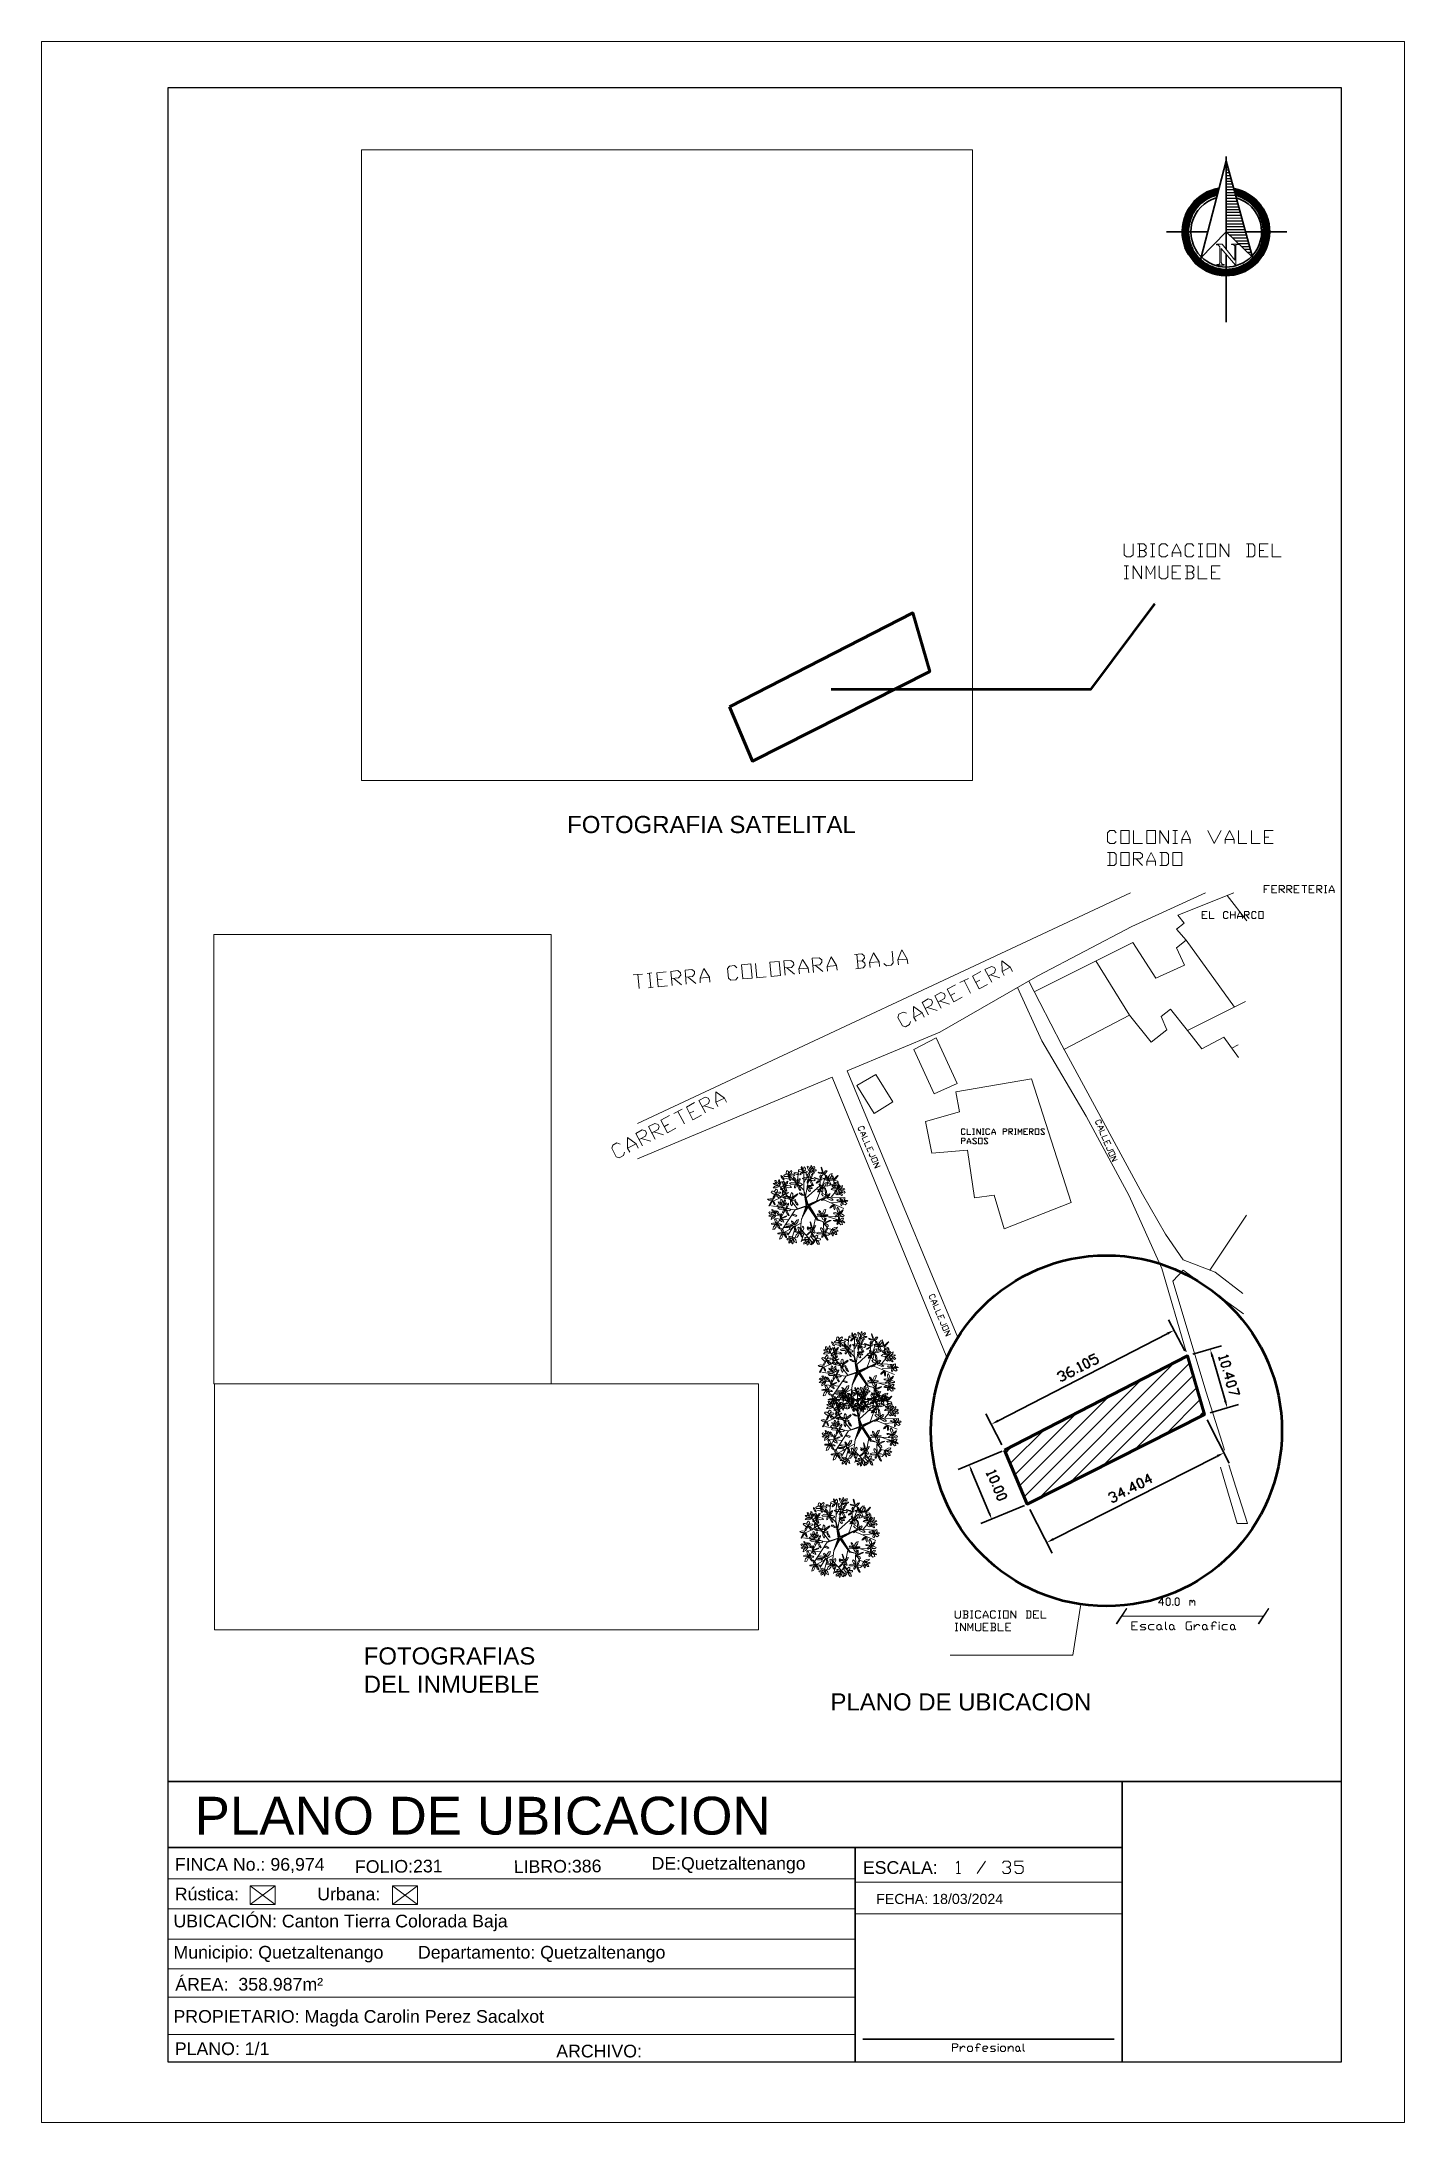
# Model space of a CAD drawing. Header units: millimetres. Extents: x 2386 to 2530, y 1812 to 2032.
import ezdxf

# ---------------------------------------------------------------- set-up
doc = ezdxf.new("R2010")
doc.units = ezdxf.units.MM
for name, color, linetype in [('PDF_0', 7, 'Continuous'), ('PDF_10 Formato', 7, 'Continuous'), ('PDF_CVL_CUADCON_TIT', 7, 'Continuous'), ('PDF_FORMATO', 7, 'Continuous'), ('PDF_Text', 7, 'Continuous'), ('PDF_TEXTO FIJO', 7, 'Continuous')]:
    doc.layers.add(name, color=color, linetype=linetype)
doc.styles.add('PDF Arial-BoldMT', font='arial.ttf')
doc.styles.add('PDF ArialMT', font='arial.ttf')

msp = doc.modelspace()

# ---------------------------------------------------------------- texts
at = {"layer": 'PDF_Text', "attachment_point": 4}
for s, insert, char_height, style in [('FOTOGRAFIA SATELITAL', (2441.3, 1948.9), 1.8108, 'PDF Arial-BoldMT'), ('FOTOGRAFIAS', (2419.81, 1861.02), 1.8108, 'PDF Arial-BoldMT'), ('DEL INMUEBLE', (2419.81, 1858.03), 1.8108, 'PDF Arial-BoldMT'), ('PLANO DE UBICACION', (2469.12, 1856.16), 1.8108, 'PDF Arial-BoldMT'), ('PLANO DE UBICACION', (2401.94, 1844.12), 4.0006, 'PDF ArialMT'), ('FINCA No.: 96,974', (2399.85, 1838.88), 1.3413, 'PDF Arial-BoldMT'), ('DE:Quetzaltenango', (2450.23, 1838.91), 1.3335, 'PDF Arial-BoldMT'), ('ESCALA:', (2472.54, 1838.66), 1.341, 'PDF Arial-BoldMT'), ('Rústica:', (2399.85, 1835.86), 1.341, 'PDF Arial-BoldMT'), ('Urbana:', (2414.9, 1835.86), 1.341, 'PDF Arial-BoldMT'), ('FECHA: 18/03/2024', (2473.95, 1835.34), 1.0731, 'PDF Arial-BoldMT'), ('UBICACIÓN: Canton Tierra Colorada Baja', (2399.71, 1832.81), 1.3413, 'PDF Arial-BoldMT'), ('Municipio: Quetzaltenango       Departamento: Quetzaltenango', (2399.71, 1829.51), 1.3413, 'PDF Arial-BoldMT'), ('ÁREA:  358.987m²', (2399.9, 1826.32), 1.3413, 'PDF Arial-BoldMT'), ('PROPIETARIO: Magda Carolin Perez Sacalxot', (2399.71, 1822.73), 1.3413, 'PDF Arial-BoldMT'), ('PLANO: 1/1', (2399.85, 1819.51), 1.341, 'PDF ArialMT'), ('ARCHIVO:', (2440.15, 1819.26), 1.341, 'PDF ArialMT')]:
    msp.add_mtext(s, dxfattribs=dict(at, insert=insert, char_height=char_height, style=style))
at = {"layer": 'PDF_Text', "char_height": 1.341, "attachment_point": 4, "style": 'PDF Arial-BoldMT'}
for s, insert, rotation in [('FOLIO:231', (2418.88, 1838.74), 0.5522), ('LIBRO:386', (2435.66, 1838.74), 0.5538)]:
    msp.add_mtext(s, dxfattribs=dict(at, insert=insert, rotation=rotation))

# ---------------------------------------------------------------- hatches: boundary and pattern name
at = {"layer": 'PDF_0', "transparency": 33554559}
msp.add_hatch(color=256, dxfattribs=at).paths.add_polyline_path([(2511, 2018.98), (2510.97, 2019.01), (2510.94, 2019.04), (2510.91, 2019.01), (2510.88, 2018.98), (2510.91, 2018.95), (2510.94, 2018.93), (2510.97, 2018.95)])

# ---------------------------------------------------------------- linework, layer by layer
at = {"layer": 'PDF_0', "lineweight": 30}
for points in [[(2508.2, 2008.79), (2510.91, 2011.55), (2513.71, 2008.87), (2510.94, 2019.07), (2508.23, 2008.73)], [(2510.94, 2019.52), (2510.94, 2009.69)], [(2508.94, 2011.55), (2504.62, 2011.55)], [(2517.35, 2011.55), (2512.97, 2011.55)], [(2510.94, 2009.18), (2510.94, 2002.01)]]:
    msp.add_lwpolyline(points, dxfattribs=at)
at = {"layer": 'PDF_0', "lineweight": 25}
for points in [[(2511.03, 2018.67), (2510.94, 2018.67)], [(2511.11, 2018.39), (2510.94, 2018.39)], [(2511.2, 2018.08), (2510.94, 2018.08)], [(2511.28, 2017.8), (2510.94, 2017.8)], [(2511.37, 2017.48), (2510.94, 2017.48)], [(2511.45, 2017.17), (2510.94, 2017.17)], [(2511.53, 2016.89), (2510.94, 2016.89)], [(2508.26, 2014.63), (2507.44, 2014.63)], [(2508.37, 2014.69), (2507.52, 2014.69)], [(2508.46, 2014.77), (2507.58, 2014.77)], [(2508.57, 2014.86), (2507.67, 2014.86)], [(2508.71, 2014.94), (2507.75, 2014.94)], [(2508.82, 2015.03), (2507.84, 2015.03)], [(2508.96, 2015.11), (2507.92, 2015.11)], [(2509.13, 2015.17), (2508.03, 2015.17)], [(2509.3, 2015.25), (2508.15, 2015.25)], [(2509.5, 2015.34), (2508.26, 2015.34)], [(2509.76, 2015.42), (2508.37, 2015.42)], [(2509.95, 2015.51), (2508.48, 2015.51)], [(2509.98, 2015.56), (2508.63, 2015.56)], [(2509.98, 2015.65), (2508.77, 2015.65)], [(2510.01, 2015.73), (2508.94, 2015.73)], [(2510.04, 2015.82), (2509.13, 2015.82)], [(2510.07, 2015.9), (2509.33, 2015.9)], [(2510.07, 2015.99), (2509.59, 2015.99)], [(2510.09, 2016.04), (2509.9, 2016.04)], [(2511.62, 2016.58), (2510.94, 2016.58)], [(2511.7, 2016.27), (2510.94, 2016.27)], [(2511.76, 2015.99), (2510.94, 2015.99)], [(2511.85, 2015.68), (2510.94, 2015.68)], [(2511.93, 2015.4), (2510.94, 2015.4)], [(2512.01, 2015.08), (2510.94, 2015.08)], [(2512.1, 2014.77), (2510.94, 2014.77)], [(2511.87, 2016.04), (2511.76, 2016.04)], [(2512.18, 2015.99), (2511.79, 2015.99)], [(2512.41, 2015.9), (2511.79, 2015.9)], [(2512.64, 2015.82), (2511.82, 2015.82)], [(2512.81, 2015.73), (2511.85, 2015.73)], [(2512.97, 2015.65), (2511.87, 2015.65)], [(2513.12, 2015.56), (2511.87, 2015.56)], [(2513.26, 2015.51), (2511.9, 2015.51)], [(2513.37, 2015.42), (2512.01, 2015.42)], [(2513.51, 2015.34), (2512.24, 2015.34)], [(2513.62, 2015.25), (2512.44, 2015.25)], [(2513.71, 2015.17), (2512.64, 2015.17)], [(2513.82, 2015.11), (2512.78, 2015.11)], [(2513.91, 2015.03), (2512.92, 2015.03)], [(2513.99, 2014.94), (2513.06, 2014.94)], [(2514.08, 2014.86), (2513.17, 2014.86)], [(2514.16, 2014.77), (2513.29, 2014.77)], [(2514.25, 2014.69), (2513.37, 2014.69)], [(2514.3, 2014.63), (2513.48, 2014.63)], [(2506.96, 2012.46), (2506.37, 2012.46)], [(2506.96, 2012.4), (2506.37, 2012.4)], [(2507.02, 2012.63), (2506.39, 2012.63)], [(2506.99, 2012.54), (2506.39, 2012.54)], [(2507.02, 2012.71), (2506.42, 2012.71)], [(2507.04, 2012.8), (2506.45, 2012.8)], [(2507.1, 2012.94), (2506.48, 2012.94)], [(2507.07, 2012.88), (2506.48, 2012.88)], [(2507.13, 2013.02), (2506.51, 2013.02)], [(2507.16, 2013.11), (2506.54, 2013.11)], [(2507.21, 2013.19), (2506.56, 2013.19)], [(2507.24, 2013.28), (2506.59, 2013.28)], [(2507.27, 2013.33), (2506.65, 2013.33)], [(2507.33, 2013.42), (2506.68, 2013.42)], [(2507.36, 2013.5), (2506.71, 2013.5)], [(2507.41, 2013.59), (2506.73, 2013.59)], [(2507.44, 2013.67), (2506.79, 2013.67)], [(2507.5, 2013.76), (2506.82, 2013.76)], [(2507.55, 2013.81), (2506.87, 2013.81)], [(2507.61, 2013.9), (2506.9, 2013.9)], [(2507.67, 2013.98), (2506.96, 2013.98)], [(2507.72, 2014.07), (2507.02, 2014.07)], [(2507.81, 2014.15), (2507.07, 2014.15)], [(2507.86, 2014.21), (2507.13, 2014.21)], [(2507.95, 2014.29), (2507.19, 2014.29)], [(2508, 2014.38), (2507.24, 2014.38)], [(2508.09, 2014.46), (2507.3, 2014.46)], [(2508.17, 2014.55), (2507.38, 2014.55)], [(2512.18, 2014.49), (2510.94, 2014.49)], [(2512.27, 2014.18), (2510.94, 2014.18)], [(2512.35, 2013.87), (2510.94, 2013.87)], [(2512.44, 2013.59), (2510.94, 2013.59)], [(2512.52, 2013.28), (2510.94, 2013.28)], [(2512.58, 2012.97), (2510.94, 2012.99)], [(2512.66, 2012.68), (2510.94, 2012.68)], [(2512.75, 2012.37), (2510.94, 2012.37)], [(2514.39, 2014.55), (2513.57, 2014.55)], [(2514.44, 2014.46), (2513.65, 2014.46)], [(2514.5, 2014.38), (2513.74, 2014.38)], [(2514.56, 2014.29), (2513.82, 2014.29)], [(2514.61, 2014.21), (2513.88, 2014.21)], [(2514.67, 2014.15), (2513.96, 2014.15)], [(2514.73, 2014.07), (2514.02, 2014.07)], [(2514.78, 2013.98), (2514.08, 2013.98)], [(2514.84, 2013.9), (2514.13, 2013.9)], [(2514.87, 2013.81), (2514.19, 2013.81)], [(2514.92, 2013.76), (2514.25, 2013.76)], [(2514.95, 2013.67), (2514.3, 2013.67)], [(2515.01, 2013.59), (2514.33, 2013.59)], [(2515.04, 2013.5), (2514.39, 2013.5)], [(2515.06, 2013.42), (2514.44, 2013.42)], [(2515.12, 2013.33), (2514.47, 2013.33)], [(2515.15, 2013.28), (2514.5, 2013.28)], [(2515.18, 2013.19), (2514.56, 2013.19)], [(2515.21, 2013.11), (2514.58, 2013.11)], [(2515.23, 2013.02), (2514.61, 2013.02)], [(2515.26, 2012.94), (2514.64, 2012.94)], [(2515.29, 2012.88), (2514.67, 2012.88)], [(2515.32, 2012.8), (2514.7, 2012.8)], [(2515.32, 2012.71), (2514.73, 2012.71)], [(2515.35, 2012.63), (2514.75, 2012.63)], [(2515.38, 2012.54), (2514.75, 2012.54)], [(2515.38, 2012.46), (2514.78, 2012.46)], [(2515.4, 2012.4), (2514.81, 2012.4)], [(2506.87, 2011.92), (2506.28, 2011.92)], [(2506.87, 2011.84), (2506.28, 2011.84)], [(2506.87, 2011.75), (2506.28, 2011.75)], [(2506.87, 2011.67), (2506.28, 2011.67)], [(2506.87, 2011.58), (2506.28, 2011.58)], [(2506.87, 2011.53), (2506.28, 2011.53)], [(2506.87, 2011.44), (2506.28, 2011.44)], [(2506.87, 2011.36), (2506.28, 2011.36)], [(2506.87, 2011.27), (2506.28, 2011.27)], [(2506.87, 2011.19), (2506.28, 2011.19)], [(2506.9, 2012.15), (2506.31, 2012.15)], [(2506.9, 2012.06), (2506.31, 2012.06)], [(2506.87, 2012.01), (2506.31, 2012.01)], [(2506.87, 2011.1), (2506.31, 2011.1)], [(2506.9, 2011.05), (2506.31, 2011.05)], [(2506.9, 2010.96), (2506.31, 2010.96)], [(2506.93, 2012.32), (2506.34, 2012.32)], [(2506.9, 2012.23), (2506.34, 2012.23)], [(2506.93, 2010.88), (2506.34, 2010.88)], [(2506.93, 2010.79), (2506.34, 2010.79)], [(2506.96, 2010.71), (2506.37, 2010.71)], [(2506.96, 2010.65), (2506.37, 2010.65)], [(2506.99, 2010.57), (2506.39, 2010.57)], [(2507.02, 2010.48), (2506.42, 2010.48)], [(2507.04, 2010.4), (2506.42, 2010.4)], [(2507.07, 2010.31), (2506.45, 2010.31)], [(2507.1, 2010.23), (2506.48, 2010.23)], [(2507.13, 2010.17), (2506.51, 2010.17)], [(2512.83, 2012.09), (2510.94, 2012.09)], [(2512.92, 2011.78), (2510.94, 2011.78)], [(2513, 2011.47), (2511, 2011.47)], [(2513.09, 2011.19), (2511.31, 2011.19)], [(2513.17, 2010.88), (2511.62, 2010.88)], [(2513.26, 2010.57), (2511.93, 2010.57)], [(2513.34, 2010.28), (2512.24, 2010.28)], [(2515.26, 2010.17), (2514.64, 2010.17)], [(2515.26, 2010.23), (2514.67, 2010.23)], [(2515.29, 2010.31), (2514.7, 2010.31)], [(2515.35, 2010.48), (2514.73, 2010.48)], [(2515.32, 2010.4), (2514.73, 2010.4)], [(2515.35, 2010.57), (2514.75, 2010.57)], [(2515.38, 2010.65), (2514.78, 2010.65)], [(2515.4, 2012.32), (2514.81, 2012.32)], [(2515.4, 2010.79), (2514.81, 2010.79)], [(2515.4, 2010.71), (2514.81, 2010.71)], [(2515.43, 2012.23), (2514.84, 2012.23)], [(2515.43, 2012.15), (2514.84, 2012.15)], [(2515.43, 2011.05), (2514.84, 2011.05)], [(2515.43, 2010.96), (2514.84, 2010.96)], [(2515.43, 2010.88), (2514.84, 2010.88)], [(2515.43, 2012.06), (2514.87, 2012.06)], [(2515.46, 2012.01), (2514.87, 2012.01)], [(2515.46, 2011.92), (2514.87, 2011.92)], [(2515.46, 2011.84), (2514.87, 2011.84)], [(2515.46, 2011.27), (2514.87, 2011.27)], [(2515.46, 2011.19), (2514.87, 2011.19)], [(2515.46, 2011.1), (2514.87, 2011.1)], [(2515.46, 2011.75), (2514.9, 2011.75)], [(2515.46, 2011.67), (2514.9, 2011.67)], [(2515.46, 2011.58), (2514.9, 2011.58)], [(2515.46, 2011.53), (2514.9, 2011.53)], [(2515.46, 2011.44), (2514.9, 2011.44)], [(2515.46, 2011.36), (2514.9, 2011.36)], [(2507.16, 2010.09), (2506.54, 2010.09)], [(2507.19, 2010), (2506.56, 2010)], [(2507.21, 2009.92), (2506.59, 2009.92)], [(2507.24, 2009.83), (2506.62, 2009.83)], [(2507.3, 2009.78), (2506.65, 2009.78)], [(2507.33, 2009.69), (2506.68, 2009.69)], [(2507.38, 2009.61), (2506.73, 2009.61)], [(2507.41, 2009.52), (2506.76, 2009.52)], [(2507.47, 2009.44), (2506.79, 2009.44)], [(2507.52, 2009.35), (2506.85, 2009.35)], [(2507.58, 2009.3), (2506.87, 2009.3)], [(2507.64, 2009.21), (2506.93, 2009.21)], [(2507.69, 2009.13), (2506.99, 2009.13)], [(2507.75, 2009.04), (2507.04, 2009.04)], [(2507.81, 2008.96), (2507.07, 2008.96)], [(2507.89, 2008.87), (2507.13, 2008.87)], [(2507.95, 2008.82), (2507.21, 2008.82)], [(2508.03, 2008.73), (2507.27, 2008.73)], [(2508.12, 2008.65), (2507.33, 2008.65)], [(2508.2, 2008.56), (2507.38, 2008.56)], [(2508.32, 2008.48), (2507.47, 2008.48)], [(2508.4, 2008.42), (2507.52, 2008.42)], [(2508.51, 2008.34), (2507.61, 2008.34)], [(2508.63, 2008.25), (2507.69, 2008.25)], [(2508.74, 2008.17), (2507.78, 2008.17)], [(2508.88, 2008.08), (2507.86, 2008.08)], [(2509.02, 2008), (2507.98, 2008)], [(2513.4, 2009.97), (2512.55, 2009.97)], [(2513.79, 2008), (2512.72, 2008)], [(2513.48, 2009.69), (2512.86, 2009.69)], [(2513.88, 2008.08), (2512.89, 2008.08)], [(2513.96, 2008.17), (2513, 2008.17)], [(2514.05, 2008.25), (2513.14, 2008.25)], [(2513.57, 2009.38), (2513.17, 2009.38)], [(2514.13, 2008.34), (2513.26, 2008.34)], [(2514.22, 2008.42), (2513.34, 2008.42)], [(2514.27, 2008.48), (2513.45, 2008.48)], [(2513.65, 2009.07), (2513.51, 2009.07)], [(2514.36, 2008.56), (2513.54, 2008.56)], [(2514.41, 2008.65), (2513.62, 2008.65)], [(2514.5, 2008.73), (2513.71, 2008.73)], [(2514.56, 2008.82), (2513.79, 2008.82)], [(2514.61, 2008.87), (2513.85, 2008.87)], [(2514.67, 2008.96), (2513.93, 2008.96)], [(2514.73, 2009.04), (2513.99, 2009.04)], [(2514.75, 2009.13), (2514.05, 2009.13)], [(2514.81, 2009.21), (2514.13, 2009.21)], [(2514.87, 2009.3), (2514.19, 2009.3)], [(2514.9, 2009.35), (2514.22, 2009.35)], [(2514.95, 2009.44), (2514.27, 2009.44)], [(2514.98, 2009.52), (2514.33, 2009.52)], [(2515.04, 2009.61), (2514.39, 2009.61)], [(2515.06, 2009.69), (2514.41, 2009.69)], [(2515.09, 2009.78), (2514.47, 2009.78)], [(2515.12, 2009.83), (2514.5, 2009.83)], [(2515.18, 2009.92), (2514.53, 2009.92)], [(2515.21, 2010), (2514.56, 2010)], [(2515.23, 2010.09), (2514.61, 2010.09)], [(2509.19, 2007.94), (2508.06, 2007.94)], [(2509.36, 2007.86), (2508.17, 2007.86)], [(2509.59, 2007.77), (2508.29, 2007.77)], [(2509.84, 2007.69), (2508.4, 2007.69)], [(2510.21, 2007.6), (2508.54, 2007.6)], [(2513.06, 2007.54), (2510.91, 2007.54), (2508.68, 2007.54)], [(2512.92, 2007.46), (2510.91, 2007.46), (2508.82, 2007.46)], [(2512.75, 2007.38), (2510.91, 2007.38), (2508.99, 2007.38)], [(2512.55, 2007.29), (2510.91, 2007.29), (2509.19, 2007.29)], [(2512.35, 2007.21), (2510.91, 2007.21), (2509.42, 2007.21)], [(2512.07, 2007.12), (2510.91, 2007.12), (2509.67, 2007.12)], [(2511.73, 2007.06), (2510.91, 2007.06), (2510.01, 2007.06)], [(2511.03, 2006.98), (2510.91, 2006.98), (2510.72, 2006.98)], [(2513.2, 2007.6), (2511.56, 2007.6)], [(2513.34, 2007.69), (2511.9, 2007.69)], [(2513.45, 2007.77), (2512.18, 2007.77)], [(2513.57, 2007.86), (2512.38, 2007.86)], [(2513.68, 2007.94), (2512.58, 2007.94)]]:
    msp.add_lwpolyline(points, dxfattribs=at)
at = {"layer": 'PDF_0', "lineweight": 20}
for points in [[(2511.9, 2008.02), (2510.4, 2009.8), (2510.4, 2008.31), (2510.49, 2008.14), (2510.57, 2008.11), (2510.72, 2008.11), (2510.72, 2008.05), (2509.95, 2008.05), (2509.95, 2008.11), (2510.15, 2008.11), (2510.21, 2008.17), (2510.26, 2008.25), (2510.26, 2008.34), (2510.26, 2009.97), (2510.09, 2010.17), (2509.98, 2010.17), (2509.9, 2010.17), (2509.9, 2010.26), (2510.49, 2010.26), (2511.85, 2008.56), (2511.85, 2010.06), (2511.68, 2010.23), (2511.48, 2010.23), (2511.48, 2010.26), (2512.27, 2010.26), (2512.27, 2010.2), (2512.1, 2010.2), (2511.96, 2010.14), (2511.96, 2010.06), (2511.96, 2008.02)], [(2407.81, 1834.77), (2410.44, 1834.77), (2410.44, 1836.72), (2407.81, 1836.72)], [(2422.86, 1834.77), (2425.49, 1834.77), (2425.49, 1836.72), (2422.86, 1836.72)]]:
    msp.add_lwpolyline(points, close=True, dxfattribs=at)
for points in [[(2510.91, 2010.59), (2510.88, 2010.59)], [(2410.44, 1834.77), (2407.81, 1836.72)], [(2407.81, 1834.77), (2410.44, 1836.72)], [(2425.49, 1834.77), (2422.86, 1836.72)], [(2422.86, 1834.77), (2425.49, 1836.72)]]:
    msp.add_lwpolyline(points, dxfattribs=at)
at = {"layer": 'PDF_0', "lineweight": 30}
msp.add_lwpolyline([(2508.31, 2008.9, 0.194727), (2510.9, 2007.83, 0.204974), (2513.62, 2008.97)], format="xyb", dxfattribs=at)
at = {"layer": 'PDF_0', "lineweight": 9}
for points in [[(2463.5, 1910.99), (2463.41, 1910.99), (2463.27, 1911.11), (2463.24, 1911.3), (2463.39, 1911.28), (2463.47, 1911.13)], [(2463.75, 1911.25), (2463.72, 1911.02), (2463.64, 1910.94), (2463.58, 1911.11), (2463.67, 1911.36), (2463.72, 1911.36)], [(2464.04, 1911.47), (2463.92, 1911.67), (2463.89, 1911.81), (2464.06, 1911.7), (2464.23, 1911.42), (2464.18, 1911.36)], [(2464.12, 1910.91), (2464.12, 1911.13), (2464.18, 1911.25), (2464.26, 1911.08), (2464.23, 1910.77), (2464.18, 1910.77)], [(2464.35, 1911.93), (2464.63, 1911.95), (2464.74, 1911.87), (2464.57, 1911.7), (2464.23, 1911.7), (2464.2, 1911.81)], [(2464.35, 1910.96), (2464.52, 1911.16), (2464.63, 1911.22), (2464.57, 1911.02), (2464.35, 1910.8), (2464.32, 1910.82)], [(2464.68, 1912.24), (2464.68, 1912.01), (2464.6, 1911.93), (2464.43, 1912.04), (2464.46, 1912.29), (2464.57, 1912.32)], [(2464.74, 1911.45), (2464.68, 1911.67), (2464.71, 1911.81), (2464.83, 1911.64), (2464.88, 1911.3), (2464.83, 1911.3)], [(2465, 1912.35), (2465.05, 1912.24), (2464.97, 1912.04), (2464.74, 1911.87), (2464.71, 1912.04), (2464.85, 1912.24)], [(2464.83, 1911.84), (2464.88, 1911.95), (2465.14, 1911.95), (2465.36, 1911.87), (2465.22, 1911.76), (2465, 1911.78)], [(2465.36, 1911.3), (2465.22, 1911.53), (2465.22, 1911.64), (2465.36, 1911.53), (2465.53, 1911.25), (2465.48, 1911.22)], [(2465.56, 1911.93), (2465.33, 1912.01), (2465.25, 1912.09), (2465.45, 1912.12), (2465.73, 1912.01), (2465.73, 1911.93)], [(2465.81, 1911.16), (2465.93, 1911.39), (2465.93, 1911.5), (2465.79, 1911.39), (2465.65, 1911.08), (2465.7, 1911.05)], [(2466.04, 1912.18), (2465.81, 1912.26), (2465.76, 1912.41), (2465.96, 1912.46), (2466.21, 1912.32), (2466.18, 1912.21)], [(2465.96, 1912.04), (2466.13, 1912.15), (2466.24, 1912.18), (2466.15, 1912.04), (2465.93, 1911.87), (2465.9, 1911.93)], [(2466.13, 1912.35), (2466.18, 1912.41), (2466.15, 1912.6), (2466.07, 1912.77), (2466.04, 1912.66), (2466.07, 1912.49)], [(2466.63, 1911.42), (2466.27, 1911.42), (2466.13, 1911.5), (2466.38, 1911.59), (2466.83, 1911.56), (2466.83, 1911.47)], [(2466.35, 1912.26), (2466.24, 1912.32), (2466.24, 1912.52), (2466.35, 1912.72), (2466.49, 1912.57), (2466.46, 1912.38)], [(2466.55, 1912.12), (2466.32, 1912.12), (2466.24, 1912.21), (2466.41, 1912.29), (2466.66, 1912.24), (2466.66, 1912.15)], [(2466.66, 1911.7), (2466.55, 1911.93), (2466.52, 1912.04), (2466.69, 1911.93), (2466.83, 1911.64), (2466.77, 1911.61)], [(2466.94, 1912.24), (2466.86, 1912.26), (2466.72, 1912.52), (2466.66, 1912.8), (2466.83, 1912.72), (2466.94, 1912.43)], [(2466.66, 1911.02), (2466.75, 1911.05), (2466.83, 1911.22), (2466.86, 1911.42), (2466.72, 1911.36), (2466.66, 1911.16)], [(2467.11, 1910.91), (2466.94, 1911.25), (2466.92, 1911.42), (2467.11, 1911.22), (2467.34, 1910.77), (2467.25, 1910.74)], [(2466.97, 1912.55), (2467.03, 1912.77), (2467.09, 1912.89), (2467.14, 1912.69), (2467.09, 1912.38), (2467, 1912.38)], [(2467.25, 1912.07), (2467.06, 1912.15), (2466.97, 1912.24), (2467.14, 1912.26), (2467.42, 1912.12), (2467.4, 1912.07)], [(2467.14, 1911.67), (2467.25, 1911.9), (2467.25, 1912.01), (2467.11, 1911.9), (2466.97, 1911.59), (2467.03, 1911.56)], [(2466.97, 1911.39), (2467.06, 1911.5), (2467.28, 1911.5), (2467.54, 1911.36), (2467.37, 1911.25), (2467.14, 1911.28)], [(2467.23, 1912.49), (2467.2, 1912.57), (2467.28, 1912.72), (2467.45, 1912.77), (2467.48, 1912.63), (2467.34, 1912.52)], [(2467.51, 1912.26), (2467.31, 1912.26), (2467.2, 1912.32), (2467.34, 1912.41), (2467.62, 1912.41), (2467.62, 1912.32)], [(2467.57, 1911.5), (2467.88, 1911.39), (2468.02, 1911.36), (2467.82, 1911.47), (2467.42, 1911.61), (2467.4, 1911.59)], [(2467.76, 1911.05), (2467.93, 1911.19), (2467.99, 1911.28), (2467.82, 1911.25), (2467.62, 1911.05), (2467.65, 1911.02)], [(2467.93, 1912.07), (2468.16, 1911.98), (2468.24, 1912.01), (2468.13, 1912.12), (2467.85, 1912.18), (2467.82, 1912.12)], [(2468.1, 1911.33), (2468.19, 1911.39), (2468.19, 1911.64), (2468.07, 1911.87), (2467.99, 1911.73), (2468.02, 1911.5)], [(2468.16, 1912.49), (2468.27, 1912.18), (2468.33, 1912.04), (2468.3, 1912.26), (2468.16, 1912.69), (2468.13, 1912.66)], [(2468.36, 1911.95), (2468.47, 1911.93), (2468.64, 1912.09), (2468.78, 1912.32), (2468.61, 1912.29), (2468.44, 1912.12)], [(2468.67, 1911.33), (2468.44, 1911.42), (2468.36, 1911.5), (2468.53, 1911.5), (2468.84, 1911.39), (2468.81, 1911.33)], [(2468.69, 1911.56), (2468.55, 1911.78), (2468.55, 1911.9), (2468.69, 1911.78), (2468.86, 1911.5), (2468.81, 1911.47)], [(2468.95, 1910.96), (2468.84, 1911.19), (2468.86, 1911.33), (2469.03, 1911.22), (2469.15, 1910.91), (2469.06, 1910.88)], [(2468.89, 1911.47), (2469.01, 1911.47), (2469.2, 1911.7), (2469.29, 1912.01), (2469.09, 1911.95), (2468.95, 1911.7)], [(2469.32, 1911.33), (2469.03, 1911.33), (2468.89, 1911.39), (2469.09, 1911.45), (2469.46, 1911.45), (2469.46, 1911.39)], [(2469.29, 1911.67), (2469.34, 1911.47), (2469.43, 1911.39), (2469.46, 1911.56), (2469.34, 1911.81), (2469.32, 1911.81)], [(2469.43, 1911.25), (2469.46, 1911.16), (2469.68, 1911.08), (2469.94, 1911.11), (2469.85, 1911.22), (2469.6, 1911.28)], [(2469.77, 1911.7), (2469.54, 1911.47), (2469.49, 1911.33), (2469.68, 1911.47), (2469.94, 1911.81), (2469.91, 1911.81)], [(2463.02, 1909.24), (2462.99, 1909.33), (2462.74, 1909.36), (2462.48, 1909.3), (2462.62, 1909.19), (2462.85, 1909.19)], [(2462.79, 1908.73), (2462.93, 1909.02), (2462.99, 1909.16), (2462.82, 1908.99), (2462.62, 1908.62), (2462.65, 1908.59)], [(2463.08, 1910.15), (2463.3, 1910), (2463.36, 1909.84), (2463.13, 1909.84), (2462.85, 1910.03), (2462.91, 1910.15)], [(2463.67, 1910.68), (2463.64, 1910.6), (2463.36, 1910.51), (2463.05, 1910.51), (2463.19, 1910.65), (2463.47, 1910.71)], [(2463.08, 1909.52), (2463.19, 1909.75), (2463.3, 1909.81), (2463.27, 1909.64), (2463.1, 1909.33), (2463.05, 1909.36)], [(2463.24, 1908.85), (2463.13, 1909.04), (2463.05, 1909.13), (2463.08, 1908.96), (2463.22, 1908.71), (2463.27, 1908.73)], [(2463.39, 1910.77), (2463.16, 1910.88), (2463.08, 1910.96), (2463.27, 1910.96), (2463.56, 1910.82), (2463.53, 1910.77)], [(2463.53, 1910.17), (2463.41, 1910), (2463.27, 1909.98), (2463.22, 1910.17), (2463.39, 1910.37), (2463.5, 1910.32)], [(2463.84, 1910.06), (2463.84, 1909.95), (2463.61, 1909.84), (2463.36, 1909.86), (2463.44, 1910), (2463.67, 1910.06)], [(2463.41, 1909.78), (2463.5, 1909.84), (2463.72, 1909.69), (2463.84, 1909.47), (2463.67, 1909.44), (2463.47, 1909.64)], [(2463.84, 1908.76), (2463.64, 1908.93), (2463.61, 1909.04), (2463.78, 1908.99), (2464.04, 1908.76), (2463.98, 1908.71)], [(2463.89, 1910.96), (2463.78, 1910.77), (2463.67, 1910.71), (2463.7, 1910.88), (2463.87, 1911.13), (2463.92, 1911.11)], [(2463.89, 1910.51), (2464.06, 1910.68), (2464.2, 1910.71), (2464.18, 1910.51), (2463.92, 1910.29), (2463.84, 1910.34)], [(2464.01, 1908.93), (2463.92, 1908.96), (2463.87, 1909.1), (2463.89, 1909.3), (2464.01, 1909.24), (2464.04, 1909.07)], [(2463.98, 1909.72), (2463.98, 1909.61), (2464.15, 1909.44), (2464.37, 1909.36), (2464.35, 1909.52), (2464.15, 1909.67)], [(2464.04, 1910.15), (2464.01, 1909.92), (2464.04, 1909.84), (2464.12, 1909.98), (2464.15, 1910.26), (2464.09, 1910.26)], [(2464.49, 1909.98), (2464.18, 1909.84), (2464.06, 1909.75), (2464.29, 1909.81), (2464.68, 1909.98), (2464.66, 1910.03)], [(2464.35, 1909.07), (2464.26, 1908.9), (2464.15, 1908.85), (2464.15, 1909.02), (2464.29, 1909.24), (2464.37, 1909.21)], [(2464.35, 1910.29), (2464.26, 1910.57), (2464.26, 1910.68), (2464.4, 1910.54), (2464.52, 1910.2), (2464.46, 1910.17)], [(2464.37, 1910.74), (2464.4, 1910.63), (2464.68, 1910.51), (2465, 1910.54), (2464.85, 1910.71), (2464.57, 1910.77)], [(2464.77, 1909.58), (2464.52, 1909.67), (2464.37, 1909.67), (2464.54, 1909.52), (2464.85, 1909.41), (2464.88, 1909.47)], [(2465.28, 1910.91), (2464.94, 1910.91), (2464.8, 1910.99), (2465.02, 1911.08), (2465.48, 1911.05), (2465.48, 1910.96)], [(2465.05, 1909.47), (2464.94, 1909.5), (2464.91, 1909.75), (2465, 1910), (2465.14, 1909.86), (2465.14, 1909.61)], [(2465.08, 1909.1), (2465.11, 1908.76), (2465.05, 1908.59), (2464.91, 1908.82), (2464.91, 1909.27), (2465, 1909.3)], [(2465.5, 1909.67), (2465.22, 1909.44), (2465.02, 1909.38), (2465.22, 1909.61), (2465.62, 1909.86), (2465.67, 1909.84)], [(2465.45, 1909.19), (2465.42, 1909.27), (2465.25, 1909.33), (2465.05, 1909.33), (2465.11, 1909.21), (2465.31, 1909.16)], [(2465.33, 1910.51), (2465.42, 1910.51), (2465.5, 1910.71), (2465.53, 1910.91), (2465.39, 1910.85), (2465.33, 1910.65)], [(2465.53, 1908.76), (2465.39, 1908.99), (2465.36, 1909.1), (2465.53, 1908.99), (2465.7, 1908.71), (2465.65, 1908.68)], [(2465.79, 1910.4), (2465.62, 1910.71), (2465.59, 1910.91), (2465.79, 1910.71), (2465.98, 1910.26), (2465.93, 1910.23)], [(2465.65, 1910.88), (2465.7, 1910.99), (2465.96, 1910.99), (2466.18, 1910.85), (2466.04, 1910.74), (2465.81, 1910.77)], [(2466.1, 1909.72), (2465.87, 1909.86), (2465.81, 1909.98), (2466.01, 1909.95), (2466.27, 1909.75), (2466.24, 1909.69)], [(2467.03, 1910.65), (2466.75, 1910.65), (2466.61, 1910.68), (2466.8, 1910.77), (2467.17, 1910.77), (2467.17, 1910.71)], [(2466.8, 1910.23), (2466.69, 1910.46), (2466.72, 1910.6), (2466.89, 1910.48), (2467, 1910.17), (2466.92, 1910.12)], [(2467.03, 1910.43), (2466.8, 1910.51), (2466.72, 1910.6), (2466.92, 1910.63), (2467.2, 1910.51), (2467.17, 1910.43)], [(2468.05, 1910.6), (2468.07, 1910.46), (2467.9, 1910.34), (2467.68, 1910.37), (2467.71, 1910.54), (2467.9, 1910.63)], [(2468.1, 1910.34), (2468.05, 1910.37), (2467.88, 1910.26), (2467.76, 1910.09), (2467.9, 1910.09), (2468.05, 1910.23)], [(2468.07, 1910.82), (2468.19, 1910.65), (2468.16, 1910.54), (2468.02, 1910.63), (2467.9, 1910.88), (2467.96, 1910.91)], [(2468.3, 1910.37), (2468.33, 1910.15), (2468.27, 1910.03), (2468.13, 1910.15), (2468.1, 1910.46), (2468.19, 1910.48)], [(2468.64, 1909.64), (2468.55, 1909.58), (2468.33, 1909.67), (2468.16, 1909.86), (2468.33, 1909.92), (2468.55, 1909.78)], [(2468.38, 1909.44), (2468.19, 1909.27), (2468.16, 1909.16), (2468.33, 1909.21), (2468.58, 1909.47), (2468.55, 1909.5)], [(2468.47, 1910.4), (2468.27, 1910.46), (2468.19, 1910.54), (2468.36, 1910.54), (2468.61, 1910.46), (2468.58, 1910.4)], [(2468.3, 1910.57), (2468.44, 1910.54), (2468.61, 1910.8), (2468.69, 1911.08), (2468.5, 1911.02), (2468.36, 1910.77)], [(2468.69, 1910.15), (2468.72, 1909.78), (2468.69, 1909.61), (2468.58, 1909.86), (2468.55, 1910.34), (2468.64, 1910.34)], [(2468.98, 1909.5), (2469.29, 1909.36), (2469.4, 1909.21), (2469.15, 1909.21), (2468.72, 1909.41), (2468.75, 1909.5)], [(2469.09, 1909.86), (2469.01, 1909.86), (2468.84, 1909.75), (2468.75, 1909.58), (2468.89, 1909.58), (2469.03, 1909.72)], [(2469.8, 1910.4), (2469.74, 1910.29), (2469.46, 1910.26), (2469.18, 1910.34), (2469.32, 1910.46), (2469.6, 1910.46)], [(2469.54, 1910.51), (2469.32, 1910.65), (2469.26, 1910.77), (2469.43, 1910.74), (2469.71, 1910.54), (2469.68, 1910.48)], [(2469.68, 1910.74), (2469.57, 1910.74), (2469.49, 1910.88), (2469.49, 1911.08), (2469.63, 1911.02), (2469.68, 1910.85)], [(2469.68, 1909.86), (2469.57, 1910.09), (2469.6, 1910.23), (2469.77, 1910.12), (2469.88, 1909.81), (2469.82, 1909.78)], [(2469.99, 1910.91), (2469.91, 1910.71), (2469.82, 1910.65), (2469.8, 1910.82), (2469.91, 1911.05), (2469.97, 1911.05)], [(2470.08, 1910.6), (2469.91, 1910.43), (2469.8, 1910.4), (2469.85, 1910.57), (2470.08, 1910.8), (2470.14, 1910.74)], [(2470.11, 1909.07), (2469.88, 1909.13), (2469.8, 1909.24), (2469.97, 1909.24), (2470.28, 1909.13), (2470.25, 1909.07)], [(2469.94, 1909.92), (2469.94, 1910.15), (2469.99, 1910.26), (2470.08, 1910.09), (2470.08, 1909.81), (2469.99, 1909.78)], [(2469.99, 1910.29), (2469.97, 1910.37), (2470.14, 1910.6), (2470.39, 1910.77), (2470.36, 1910.57), (2470.16, 1910.37)], [(2470.25, 1909.36), (2470.33, 1909.16), (2470.33, 1909.07), (2470.22, 1909.16), (2470.11, 1909.41), (2470.14, 1909.44)], [(2470.28, 1910.37), (2470.5, 1910.43), (2470.64, 1910.4), (2470.47, 1910.29), (2470.16, 1910.23), (2470.14, 1910.29)], [(2470.22, 1909.78), (2470.14, 1909.98), (2470.16, 1910.09), (2470.28, 1909.98), (2470.39, 1909.72), (2470.33, 1909.69)], [(2470.22, 1908.76), (2470.28, 1908.96), (2470.36, 1909.04), (2470.42, 1908.88), (2470.3, 1908.62), (2470.25, 1908.65)], [(2470.3, 1910.12), (2470.36, 1910.2), (2470.56, 1910.15), (2470.67, 1910.03), (2470.56, 1909.95), (2470.39, 1910.03)], [(2470.39, 1909.24), (2470.5, 1909.44), (2470.64, 1909.5), (2470.64, 1909.3), (2470.47, 1909.04), (2470.39, 1909.1)], [(2470.39, 1908.93), (2470.47, 1909.02), (2470.67, 1908.99), (2470.84, 1908.85), (2470.67, 1908.73), (2470.5, 1908.79)], [(2470.53, 1909.13), (2470.56, 1909.07), (2470.76, 1909.07), (2470.95, 1909.1), (2470.87, 1909.16), (2470.67, 1909.16)], [(2462.93, 1907.77), (2462.88, 1907.72), (2462.71, 1907.77), (2462.6, 1907.92), (2462.71, 1907.97), (2462.88, 1907.89)], [(2462.99, 1907.55), (2462.74, 1907.49), (2462.6, 1907.52), (2462.76, 1907.63), (2463.1, 1907.69), (2463.1, 1907.6)], [(2463.27, 1907.6), (2463.3, 1907.52), (2463.1, 1907.29), (2462.85, 1907.15), (2462.88, 1907.35), (2463.08, 1907.52)], [(2463.05, 1908.14), (2463.13, 1907.94), (2463.1, 1907.83), (2462.99, 1907.94), (2462.91, 1908.2), (2462.96, 1908.23)], [(2463.33, 1907.97), (2463.33, 1907.75), (2463.27, 1907.63), (2463.19, 1907.8), (2463.19, 1908.08), (2463.27, 1908.11)], [(2463.41, 1907.12), (2463.5, 1906.9), (2463.47, 1906.76), (2463.3, 1906.87), (2463.19, 1907.18), (2463.27, 1907.21)], [(2463.56, 1907.72), (2463.41, 1907.94), (2463.41, 1908.08), (2463.58, 1907.97), (2463.72, 1907.66), (2463.67, 1907.63)], [(2464.09, 1908.59), (2464.04, 1908.51), (2463.72, 1908.51), (2463.47, 1908.62), (2463.61, 1908.73), (2463.89, 1908.68)], [(2464.04, 1908.25), (2463.7, 1908.25), (2463.56, 1908.34), (2463.78, 1908.45), (2464.23, 1908.42), (2464.23, 1908.31)], [(2463.78, 1907.21), (2463.75, 1907.12), (2463.95, 1906.95), (2464.18, 1906.87), (2464.15, 1907.01), (2463.95, 1907.15)], [(2463.84, 1907.66), (2463.81, 1907.44), (2463.84, 1907.35), (2463.92, 1907.49), (2463.95, 1907.77), (2463.89, 1907.77)], [(2464.29, 1907.49), (2463.98, 1907.35), (2463.87, 1907.27), (2464.09, 1907.32), (2464.49, 1907.49), (2464.46, 1907.55)], [(2464.06, 1907.89), (2464.15, 1907.89), (2464.26, 1908.06), (2464.26, 1908.25), (2464.15, 1908.2), (2464.09, 1908.03)], [(2464.4, 1908.76), (2464.2, 1908.62), (2464.09, 1908.59), (2464.18, 1908.76), (2464.43, 1908.93), (2464.46, 1908.88)], [(2464.54, 1907.75), (2464.37, 1908.08), (2464.35, 1908.25), (2464.54, 1908.06), (2464.74, 1907.6), (2464.68, 1907.58)], [(2464.57, 1908.51), (2464.68, 1908.73), (2464.68, 1908.88), (2464.54, 1908.73), (2464.4, 1908.42), (2464.46, 1908.4)], [(2464.4, 1908.23), (2464.46, 1908.34), (2464.71, 1908.34), (2464.94, 1908.23), (2464.8, 1908.08), (2464.54, 1908.14)], [(2465.02, 1907.01), (2465, 1906.93), (2465.08, 1906.76), (2465.25, 1906.62), (2465.25, 1906.76), (2465.14, 1906.93)], [(2465.39, 1907.52), (2465.17, 1907.6), (2465.08, 1907.69), (2465.25, 1907.72), (2465.56, 1907.58), (2465.53, 1907.52)], [(2465.36, 1906.81), (2465.56, 1907.1), (2465.73, 1907.18), (2465.67, 1906.93), (2465.39, 1906.56), (2465.31, 1906.62)], [(2467, 1906.7), (2467.09, 1906.39), (2467.17, 1906.25), (2467.14, 1906.47), (2467, 1906.9), (2466.97, 1906.87)], [(2468.02, 1907.55), (2467.79, 1907.63), (2467.71, 1907.72), (2467.9, 1907.72), (2468.19, 1907.6), (2468.19, 1907.55)], [(2468.05, 1907.77), (2467.9, 1908), (2467.9, 1908.11), (2468.05, 1908), (2468.21, 1907.72), (2468.16, 1907.69)], [(2468.3, 1907.18), (2468.21, 1907.41), (2468.24, 1907.55), (2468.41, 1907.44), (2468.53, 1907.15), (2468.44, 1907.1)], [(2468.27, 1907.72), (2468.38, 1907.69), (2468.55, 1907.94), (2468.64, 1908.23), (2468.47, 1908.17), (2468.3, 1907.92)], [(2468.67, 1907.55), (2468.38, 1907.55), (2468.27, 1907.6), (2468.47, 1907.66), (2468.84, 1907.66), (2468.84, 1907.6)], [(2468.55, 1907.21), (2468.5, 1906.98), (2468.53, 1906.87), (2468.61, 1907.04), (2468.67, 1907.32), (2468.61, 1907.32)], [(2468.98, 1907.04), (2468.69, 1906.9), (2468.58, 1906.81), (2468.81, 1906.87), (2469.18, 1907.04), (2469.18, 1907.07)], [(2469.4, 1908.59), (2469.2, 1908.42), (2469.06, 1908.37), (2469.18, 1908.56), (2469.46, 1908.79), (2469.49, 1908.73)], [(2469.82, 1906.98), (2469.54, 1906.98), (2469.4, 1907.04), (2469.6, 1907.1), (2469.97, 1907.1), (2469.97, 1907.04)], [(2469.77, 1907.72), (2469.51, 1907.77), (2469.43, 1907.86), (2469.63, 1907.89), (2469.94, 1907.8), (2469.94, 1907.75)], [(2469.6, 1908.56), (2469.6, 1908.31), (2469.54, 1908.17), (2469.49, 1908.37), (2469.49, 1908.73), (2469.54, 1908.73)], [(2469.94, 1907.55), (2469.71, 1907.44), (2469.57, 1907.44), (2469.71, 1907.58), (2469.99, 1907.72), (2470.02, 1907.66)], [(2469.99, 1907.83), (2470.08, 1907.92), (2470.05, 1908.2), (2469.88, 1908.48), (2469.8, 1908.31), (2469.88, 1908)], [(2469.82, 1906.81), (2469.94, 1906.98), (2470.05, 1907.01), (2470.02, 1906.84), (2469.85, 1906.64), (2469.8, 1906.7)], [(2470.08, 1907.35), (2470.08, 1907.12), (2470.05, 1907.04), (2469.97, 1907.18), (2469.97, 1907.44), (2470.02, 1907.46)], [(2470.39, 1908), (2470.19, 1907.8), (2470.05, 1907.75), (2470.14, 1907.94), (2470.42, 1908.2), (2470.45, 1908.14)], [(2470.05, 1906.87), (2470.16, 1906.95), (2470.33, 1906.84), (2470.39, 1906.62), (2470.22, 1906.59), (2470.08, 1906.73)], [(2470.39, 1907.49), (2470.14, 1907.58), (2470.08, 1907.69), (2470.28, 1907.75), (2470.56, 1907.6), (2470.53, 1907.52)], [(2470.16, 1907.18), (2470.36, 1907.32), (2470.5, 1907.29), (2470.42, 1907.1), (2470.16, 1906.95), (2470.08, 1907.04)], [(2470.25, 1907.01), (2470.25, 1906.95), (2470.42, 1906.87), (2470.62, 1906.81), (2470.56, 1906.93), (2470.39, 1907.01)], [(2463.02, 1906.79), (2463.3, 1906.76), (2463.44, 1906.7), (2463.24, 1906.64), (2462.88, 1906.67), (2462.88, 1906.73)], [(2463.41, 1906.62), (2463.3, 1906.62), (2463.1, 1906.39), (2463.02, 1906.11), (2463.22, 1906.14), (2463.39, 1906.39)], [(2463.64, 1906.53), (2463.78, 1906.31), (2463.78, 1906.16), (2463.61, 1906.31), (2463.47, 1906.59), (2463.53, 1906.62)], [(2463.67, 1906.76), (2463.89, 1906.67), (2463.98, 1906.56), (2463.78, 1906.56), (2463.5, 1906.7), (2463.53, 1906.76)], [(2463.72, 1905.77), (2464.01, 1905.8), (2464.12, 1905.74), (2463.92, 1905.66), (2463.56, 1905.66), (2463.56, 1905.71)], [(2464.12, 1905.63), (2464.01, 1905.63), (2463.84, 1905.4), (2463.75, 1905.09), (2463.95, 1905.15), (2464.09, 1905.43)], [(2464.06, 1906.14), (2464.18, 1905.91), (2464.15, 1905.77), (2463.98, 1905.88), (2463.84, 1906.19), (2463.92, 1906.22)], [(2464.35, 1905.8), (2464.6, 1905.71), (2464.68, 1905.63), (2464.49, 1905.63), (2464.18, 1905.74), (2464.2, 1905.8)], [(2464.35, 1905.57), (2464.49, 1905.35), (2464.49, 1905.23), (2464.35, 1905.35), (2464.18, 1905.63), (2464.23, 1905.66)], [(2464.66, 1906.31), (2464.37, 1906.31), (2464.23, 1906.33), (2464.43, 1906.42), (2464.8, 1906.42), (2464.8, 1906.36)], [(2464.66, 1906.7), (2465.05, 1906.64), (2465.19, 1906.56), (2464.91, 1906.53), (2464.43, 1906.59), (2464.43, 1906.67)], [(2464.63, 1905.15), (2464.83, 1905.18), (2464.94, 1905.15), (2464.8, 1905.03), (2464.54, 1905.01), (2464.52, 1905.09)], [(2464.85, 1905.37), (2465.08, 1905.32), (2465.17, 1905.23), (2465, 1905.2), (2464.68, 1905.29), (2464.71, 1905.37)], [(2464.94, 1904.98), (2464.97, 1904.89), (2464.88, 1904.75), (2464.71, 1904.67), (2464.71, 1904.81), (2464.83, 1904.92)], [(2465.14, 1906.53), (2465.19, 1906.42), (2465.05, 1906.22), (2464.83, 1906.11), (2464.8, 1906.28), (2464.97, 1906.47)], [(2465.19, 1904.95), (2465.17, 1904.7), (2465.11, 1904.58), (2465.02, 1904.75), (2465.08, 1905.09), (2465.14, 1905.09)], [(2465.19, 1905.23), (2465.28, 1905.23), (2465.45, 1905.01), (2465.53, 1904.7), (2465.36, 1904.78), (2465.22, 1905.03)], [(2465.28, 1906.25), (2465.42, 1906.02), (2465.5, 1905.94), (2465.48, 1906.14), (2465.31, 1906.45), (2465.25, 1906.42)], [(2465.48, 1905.94), (2465.73, 1905.91), (2465.87, 1905.83), (2465.65, 1905.8), (2465.31, 1905.85), (2465.31, 1905.91)], [(2465.84, 1905.71), (2465.73, 1905.74), (2465.5, 1905.54), (2465.39, 1905.26), (2465.59, 1905.29), (2465.76, 1905.51)], [(2465.87, 1906.25), (2465.96, 1905.99), (2465.9, 1905.85), (2465.73, 1905.99), (2465.67, 1906.31), (2465.76, 1906.36)], [(2466.04, 1905.63), (2466.15, 1905.37), (2466.15, 1905.26), (2466.01, 1905.4), (2465.9, 1905.71), (2465.96, 1905.74)], [(2466.1, 1905.85), (2466.32, 1905.74), (2466.38, 1905.63), (2466.21, 1905.66), (2465.93, 1905.83), (2465.96, 1905.88)], [(2466.04, 1906.14), (2466.13, 1906.36), (2466.24, 1906.45), (2466.29, 1906.25), (2466.15, 1905.94), (2466.07, 1905.97)], [(2466.29, 1905.06), (2466.49, 1905.06), (2466.58, 1905.01), (2466.44, 1904.92), (2466.18, 1904.95), (2466.18, 1905.01)], [(2466.58, 1904.84), (2466.61, 1904.75), (2466.49, 1904.61), (2466.32, 1904.55), (2466.29, 1904.7), (2466.44, 1904.81)], [(2466.55, 1905.26), (2466.75, 1905.18), (2466.83, 1905.06), (2466.63, 1905.06), (2466.38, 1905.2), (2466.41, 1905.26)], [(2466.77, 1905.6), (2467, 1905.83), (2467.09, 1905.94), (2466.89, 1905.83), (2466.58, 1905.51), (2466.61, 1905.49)], [(2466.8, 1904.78), (2466.75, 1904.53), (2466.66, 1904.44), (2466.63, 1904.61), (2466.72, 1904.95), (2466.77, 1904.92)], [(2466.77, 1906.28), (2467, 1906.19), (2467.09, 1906.22), (2466.97, 1906.33), (2466.69, 1906.39), (2466.66, 1906.33)], [(2467.14, 1906.02), (2467.11, 1906.11), (2466.92, 1906.22), (2466.66, 1906.22), (2466.75, 1906.08), (2466.97, 1906.02)], [(2466.83, 1905.06), (2466.94, 1905.06), (2467.09, 1904.78), (2467.11, 1904.5), (2466.94, 1904.58), (2466.86, 1904.87)], [(2467.34, 1905.35), (2467.54, 1905.18), (2467.54, 1905.01), (2467.34, 1905.03), (2467.09, 1905.29), (2467.17, 1905.4)], [(2467.25, 1905.57), (2467.2, 1905.8), (2467.14, 1905.88), (2467.11, 1905.71), (2467.17, 1905.46), (2467.23, 1905.46)], [(2467.23, 1904.75), (2467.37, 1904.95), (2467.48, 1905.01), (2467.42, 1904.81), (2467.23, 1904.55), (2467.17, 1904.58)], [(2467.2, 1906.16), (2467.31, 1906.14), (2467.48, 1906.31), (2467.59, 1906.53), (2467.45, 1906.5), (2467.28, 1906.33)], [(2467.31, 1905.8), (2467.2, 1906.02), (2467.23, 1906.16), (2467.4, 1906.05), (2467.51, 1905.74), (2467.42, 1905.71)], [(2467.76, 1905.29), (2467.65, 1905.15), (2467.48, 1905.18), (2467.48, 1905.35), (2467.68, 1905.51), (2467.79, 1905.46)], [(2468.07, 1905.12), (2468.05, 1905.03), (2467.82, 1904.95), (2467.57, 1905.01), (2467.68, 1905.15), (2467.9, 1905.18)], [(2467.59, 1904.95), (2467.71, 1904.95), (2467.88, 1904.78), (2467.96, 1904.55), (2467.79, 1904.55), (2467.65, 1904.78)], [(2468.16, 1905.66), (2467.82, 1905.66), (2467.65, 1905.74), (2467.9, 1905.83), (2468.36, 1905.8), (2468.36, 1905.71)], [(2468.16, 1905.94), (2468.05, 1906.16), (2468.1, 1906.31), (2468.27, 1906.19), (2468.38, 1905.88), (2468.3, 1905.83)], [(2468.19, 1905.26), (2468.27, 1905.29), (2468.38, 1905.46), (2468.38, 1905.66), (2468.27, 1905.6), (2468.19, 1905.4)], [(2468.5, 1906.76), (2468.47, 1906.67), (2468.64, 1906.5), (2468.89, 1906.42), (2468.86, 1906.56), (2468.67, 1906.7)], [(2468.67, 1905.15), (2468.47, 1905.49), (2468.47, 1905.66), (2468.64, 1905.46), (2468.86, 1905.01), (2468.81, 1904.98)], [(2468.67, 1905.91), (2468.81, 1906.14), (2468.81, 1906.25), (2468.67, 1906.14), (2468.5, 1905.83), (2468.55, 1905.8)], [(2468.53, 1905.63), (2468.58, 1905.74), (2468.84, 1905.74), (2469.06, 1905.6), (2468.92, 1905.49), (2468.67, 1905.51)], [(2469.09, 1905.8), (2469.18, 1906.02), (2469.29, 1906.08), (2469.29, 1905.91), (2469.18, 1905.63), (2469.09, 1905.66)], [(2469.29, 1906.11), (2469.32, 1906.22), (2469.57, 1906.33), (2469.85, 1906.36), (2469.77, 1906.22), (2469.49, 1906.11)], [(2469.29, 1905.54), (2469.29, 1905.77), (2469.34, 1905.85), (2469.43, 1905.71), (2469.4, 1905.43), (2469.34, 1905.43)], [(2469.57, 1906.08), (2469.82, 1906.02), (2469.94, 1905.94), (2469.74, 1905.91), (2469.43, 1905.97), (2469.43, 1906.05)], [(2469.51, 1905.83), (2469.6, 1905.85), (2469.74, 1905.74), (2469.8, 1905.57), (2469.66, 1905.57), (2469.54, 1905.71)], [(2468.84, 1893.43), (2468.72, 1893.4), (2468.61, 1893.54), (2468.58, 1893.71), (2468.72, 1893.71), (2468.81, 1893.54)], [(2469.09, 1893.65), (2469.06, 1893.46), (2468.98, 1893.37), (2468.92, 1893.54), (2469.01, 1893.8), (2469.06, 1893.8)], [(2469.37, 1893.88), (2469.26, 1894.11), (2469.23, 1894.22), (2469.4, 1894.11), (2469.54, 1893.82), (2469.51, 1893.8)], [(2469.46, 1893.32), (2469.46, 1893.57), (2469.51, 1893.68), (2469.6, 1893.51), (2469.57, 1893.17), (2469.51, 1893.17)], [(2469.68, 1894.33), (2469.94, 1894.36), (2470.08, 1894.28), (2469.91, 1894.13), (2469.57, 1894.13), (2469.54, 1894.25)], [(2469.68, 1893.37), (2469.85, 1893.6), (2469.97, 1893.63), (2469.91, 1893.46), (2469.68, 1893.2), (2469.63, 1893.23)], [(2470.02, 1894.64), (2470.02, 1894.44), (2469.91, 1894.33), (2469.77, 1894.44), (2469.8, 1894.73), (2469.91, 1894.76)], [(2470.08, 1893.85), (2470.02, 1894.11), (2470.05, 1894.22), (2470.16, 1894.08), (2470.22, 1893.74), (2470.14, 1893.71)], [(2470.33, 1894.76), (2470.39, 1894.67), (2470.28, 1894.44), (2470.08, 1894.3), (2470.05, 1894.47), (2470.19, 1894.67)], [(2470.16, 1894.28), (2470.22, 1894.36), (2470.47, 1894.39), (2470.7, 1894.28), (2470.56, 1894.16), (2470.33, 1894.19)], [(2470.7, 1893.74), (2470.56, 1893.94), (2470.56, 1894.08), (2470.7, 1893.96), (2470.87, 1893.68), (2470.81, 1893.63)], [(2470.9, 1894.36), (2470.67, 1894.44), (2470.59, 1894.53), (2470.78, 1894.53), (2471.07, 1894.42), (2471.04, 1894.36)], [(2471.15, 1893.57), (2471.26, 1893.8), (2471.26, 1893.94), (2471.12, 1893.8), (2470.98, 1893.48), (2471.04, 1893.46)], [(2471.38, 1894.61), (2471.15, 1894.7), (2471.1, 1894.84), (2471.29, 1894.87), (2471.55, 1894.73), (2471.52, 1894.64)], [(2471.29, 1894.44), (2471.46, 1894.59), (2471.58, 1894.61), (2471.49, 1894.47), (2471.26, 1894.3), (2471.24, 1894.36)], [(2471.46, 1894.78), (2471.49, 1894.81), (2471.49, 1895.01), (2471.41, 1895.21), (2471.38, 1895.09), (2471.41, 1894.9)], [(2471.97, 1893.82), (2471.6, 1893.82), (2471.46, 1893.94), (2471.72, 1894.02), (2472.17, 1893.99), (2472.17, 1893.91)], [(2471.69, 1894.7), (2471.58, 1894.76), (2471.58, 1894.95), (2471.69, 1895.12), (2471.83, 1894.98), (2471.8, 1894.81)], [(2471.89, 1894.53), (2471.66, 1894.56), (2471.58, 1894.64), (2471.74, 1894.7), (2472, 1894.67), (2472, 1894.59)], [(2472, 1894.13), (2471.86, 1894.33), (2471.86, 1894.47), (2472.03, 1894.36), (2472.17, 1894.08), (2472.11, 1894.02)], [(2472.28, 1894.67), (2472.2, 1894.67), (2472.06, 1894.92), (2472, 1895.24), (2472.17, 1895.12), (2472.28, 1894.87)], [(2472, 1893.46), (2472.08, 1893.46), (2472.17, 1893.63), (2472.2, 1893.85), (2472.06, 1893.77), (2472, 1893.6)], [(2472.45, 1893.32), (2472.28, 1893.65), (2472.25, 1893.82), (2472.45, 1893.63), (2472.65, 1893.2), (2472.59, 1893.15)], [(2472.31, 1894.95), (2472.37, 1895.21), (2472.42, 1895.32), (2472.48, 1895.12), (2472.39, 1894.81), (2472.34, 1894.81)], [(2472.59, 1894.47), (2472.39, 1894.56), (2472.31, 1894.67), (2472.48, 1894.67), (2472.76, 1894.56), (2472.73, 1894.5)], [(2472.48, 1894.08), (2472.59, 1894.3), (2472.59, 1894.44), (2472.45, 1894.3), (2472.31, 1893.99), (2472.37, 1893.96)], [(2472.31, 1893.8), (2472.37, 1893.91), (2472.62, 1893.94), (2472.85, 1893.8), (2472.7, 1893.65), (2472.48, 1893.71)], [(2472.56, 1894.9), (2472.54, 1894.98), (2472.62, 1895.12), (2472.79, 1895.21), (2472.82, 1895.07), (2472.68, 1894.95)], [(2472.85, 1894.7), (2472.65, 1894.67), (2472.54, 1894.73), (2472.68, 1894.81), (2472.96, 1894.81), (2472.96, 1894.76)], [(2472.9, 1893.91), (2473.21, 1893.8), (2473.35, 1893.8), (2473.16, 1893.91), (2472.76, 1894.05), (2472.73, 1894.02)], [(2473.1, 1893.48), (2473.27, 1893.63), (2473.33, 1893.71), (2473.16, 1893.65), (2472.93, 1893.48), (2472.96, 1893.43)], [(2473.27, 1894.47), (2473.5, 1894.42), (2473.58, 1894.44), (2473.47, 1894.53), (2473.19, 1894.61), (2473.16, 1894.56)], [(2473.44, 1893.77), (2473.52, 1893.82), (2473.52, 1894.05), (2473.41, 1894.3), (2473.33, 1894.16), (2473.35, 1893.91)], [(2473.5, 1894.9), (2473.58, 1894.59), (2473.67, 1894.47), (2473.64, 1894.7), (2473.5, 1895.09), (2473.47, 1895.09)], [(2473.69, 1894.39), (2473.81, 1894.36), (2473.98, 1894.5), (2474.12, 1894.73), (2473.95, 1894.73), (2473.78, 1894.53)], [(2474, 1893.74), (2473.78, 1893.82), (2473.69, 1893.94), (2473.86, 1893.94), (2474.17, 1893.8), (2474.15, 1893.74)], [(2474, 1893.99), (2473.89, 1894.19), (2473.89, 1894.33), (2474.03, 1894.22), (2474.17, 1893.91), (2474.15, 1893.88)], [(2474.29, 1893.4), (2474.17, 1893.63), (2474.2, 1893.77), (2474.37, 1893.65), (2474.48, 1893.34), (2474.4, 1893.29)], [(2474.23, 1893.91), (2474.34, 1893.91), (2474.54, 1894.13), (2474.63, 1894.44), (2474.43, 1894.36), (2474.29, 1894.11)], [(2474.63, 1893.74), (2474.37, 1893.74), (2474.23, 1893.8), (2474.43, 1893.88), (2474.79, 1893.85), (2474.79, 1893.8)], [(2474.63, 1894.11), (2474.68, 1893.88), (2474.77, 1893.8), (2474.77, 1893.96), (2474.68, 1894.25), (2474.63, 1894.25)], [(2474.77, 1893.68), (2474.79, 1893.6), (2475.02, 1893.51), (2475.27, 1893.51), (2475.19, 1893.65), (2474.94, 1893.71)], [(2475.11, 1894.13), (2474.88, 1893.88), (2474.82, 1893.74), (2475.02, 1893.91), (2475.27, 1894.22), (2475.25, 1894.25)], [(2468.36, 1891.68), (2468.3, 1891.76), (2468.07, 1891.79), (2467.82, 1891.73), (2467.96, 1891.62), (2468.19, 1891.62)], [(2468.13, 1891.17), (2468.27, 1891.45), (2468.33, 1891.59), (2468.16, 1891.39), (2467.96, 1891.03), (2467.99, 1891)], [(2468.41, 1892.55), (2468.64, 1892.41), (2468.69, 1892.27), (2468.47, 1892.24), (2468.19, 1892.47), (2468.24, 1892.58)], [(2469.01, 1893.12), (2468.98, 1893), (2468.69, 1892.92), (2468.38, 1892.95), (2468.53, 1893.09), (2468.81, 1893.15)], [(2468.41, 1891.93), (2468.53, 1892.16), (2468.64, 1892.24), (2468.61, 1892.04), (2468.44, 1891.76), (2468.38, 1891.79)], [(2468.58, 1891.28), (2468.47, 1891.48), (2468.38, 1891.54), (2468.41, 1891.37), (2468.55, 1891.14), (2468.61, 1891.14)], [(2468.72, 1893.2), (2468.47, 1893.29), (2468.41, 1893.4), (2468.58, 1893.4), (2468.89, 1893.26), (2468.86, 1893.2)], [(2468.86, 1892.61), (2468.75, 1892.44), (2468.61, 1892.41), (2468.55, 1892.58), (2468.72, 1892.81), (2468.84, 1892.75)], [(2469.18, 1892.5), (2469.18, 1892.38), (2468.95, 1892.27), (2468.69, 1892.27), (2468.78, 1892.44), (2469.01, 1892.5)], [(2468.75, 1892.21), (2468.84, 1892.24), (2469.06, 1892.1), (2469.18, 1891.87), (2468.98, 1891.87), (2468.81, 1892.04)], [(2469.18, 1891.17), (2468.98, 1891.34), (2468.95, 1891.45), (2469.12, 1891.39), (2469.37, 1891.17), (2469.32, 1891.11)], [(2469.23, 1893.37), (2469.12, 1893.17), (2469.01, 1893.12), (2469.03, 1893.32), (2469.2, 1893.54), (2469.26, 1893.51)], [(2469.23, 1892.92), (2469.4, 1893.12), (2469.54, 1893.12), (2469.51, 1892.92), (2469.26, 1892.72), (2469.18, 1892.78)], [(2469.34, 1891.37), (2469.26, 1891.37), (2469.2, 1891.54), (2469.23, 1891.71), (2469.34, 1891.65), (2469.37, 1891.48)], [(2469.32, 1892.13), (2469.32, 1892.04), (2469.49, 1891.87), (2469.71, 1891.76), (2469.68, 1891.93), (2469.49, 1892.07)], [(2469.37, 1892.58), (2469.34, 1892.36), (2469.37, 1892.24), (2469.46, 1892.38), (2469.49, 1892.67), (2469.43, 1892.69)], [(2469.82, 1892.38), (2469.51, 1892.27), (2469.4, 1892.19), (2469.63, 1892.24), (2470.02, 1892.41), (2469.99, 1892.44)], [(2469.68, 1891.51), (2469.6, 1891.31), (2469.49, 1891.25), (2469.49, 1891.42), (2469.63, 1891.65), (2469.68, 1891.62)], [(2469.68, 1892.72), (2469.6, 1892.98), (2469.6, 1893.12), (2469.74, 1892.95), (2469.85, 1892.61), (2469.8, 1892.58)], [(2469.71, 1893.15), (2469.74, 1893.03), (2470.02, 1892.95), (2470.33, 1892.98), (2470.19, 1893.12), (2469.91, 1893.17)], [(2470.11, 1891.99), (2469.85, 1892.1), (2469.71, 1892.07), (2469.88, 1891.96), (2470.19, 1891.85), (2470.22, 1891.9)], [(2470.62, 1893.32), (2470.28, 1893.32), (2470.14, 1893.4), (2470.36, 1893.51), (2470.81, 1893.48), (2470.81, 1893.37)], [(2470.39, 1891.87), (2470.28, 1891.93), (2470.22, 1892.19), (2470.33, 1892.41), (2470.47, 1892.3), (2470.47, 1892.04)], [(2470.42, 1891.51), (2470.45, 1891.17), (2470.39, 1891), (2470.25, 1891.25), (2470.22, 1891.71), (2470.33, 1891.71)], [(2470.84, 1892.07), (2470.53, 1891.87), (2470.36, 1891.82), (2470.56, 1892.04), (2470.95, 1892.3), (2470.98, 1892.24)], [(2470.78, 1891.59), (2470.76, 1891.68), (2470.59, 1891.76), (2470.36, 1891.76), (2470.45, 1891.62), (2470.64, 1891.59)], [(2470.67, 1892.95), (2470.76, 1892.95), (2470.84, 1893.12), (2470.87, 1893.32), (2470.73, 1893.26), (2470.67, 1893.09)], [(2470.84, 1891.2), (2470.73, 1891.39), (2470.7, 1891.54), (2470.87, 1891.42), (2471.01, 1891.11), (2470.98, 1891.08)], [(2471.12, 1892.81), (2470.95, 1893.15), (2470.93, 1893.32), (2471.12, 1893.12), (2471.32, 1892.67), (2471.26, 1892.64)], [(2470.98, 1893.29), (2471.04, 1893.4), (2471.29, 1893.4), (2471.52, 1893.29), (2471.38, 1893.15), (2471.12, 1893.2)], [(2471.43, 1892.16), (2471.21, 1892.3), (2471.15, 1892.41), (2471.32, 1892.36), (2471.6, 1892.19), (2471.58, 1892.13)], [(2472.37, 1893.06), (2472.08, 1893.06), (2471.94, 1893.12), (2472.14, 1893.17), (2472.51, 1893.17), (2472.51, 1893.12)], [(2472.11, 1892.64), (2472.03, 1892.86), (2472.06, 1893), (2472.22, 1892.89), (2472.34, 1892.58), (2472.25, 1892.55)], [(2472.37, 1892.86), (2472.14, 1892.95), (2472.06, 1893.03), (2472.25, 1893.03), (2472.54, 1892.92), (2472.51, 1892.86)], [(2473.38, 1893), (2473.41, 1892.89), (2473.24, 1892.78), (2473.02, 1892.78), (2473.04, 1892.98), (2473.24, 1893.03)], [(2473.44, 1892.78), (2473.38, 1892.78), (2473.21, 1892.67), (2473.1, 1892.5), (2473.21, 1892.52), (2473.35, 1892.67)], [(2473.41, 1893.26), (2473.5, 1893.06), (2473.5, 1892.95), (2473.35, 1893.03), (2473.24, 1893.29), (2473.3, 1893.34)], [(2473.64, 1892.81), (2473.67, 1892.58), (2473.61, 1892.44), (2473.44, 1892.58), (2473.41, 1892.89), (2473.52, 1892.92)], [(2473.72, 1891.87), (2473.52, 1891.71), (2473.47, 1891.59), (2473.67, 1891.65), (2473.92, 1891.87), (2473.89, 1891.93)], [(2473.98, 1892.07), (2473.89, 1891.99), (2473.64, 1892.07), (2473.5, 1892.27), (2473.67, 1892.36), (2473.89, 1892.21)], [(2473.81, 1892.81), (2473.61, 1892.89), (2473.52, 1892.95), (2473.69, 1892.98), (2473.95, 1892.86), (2473.92, 1892.81)], [(2473.64, 1892.98), (2473.75, 1892.98), (2473.95, 1893.2), (2474.03, 1893.51), (2473.83, 1893.46), (2473.69, 1893.2)], [(2474.03, 1892.55), (2474.06, 1892.19), (2474.03, 1892.02), (2473.92, 1892.27), (2473.89, 1892.78), (2473.98, 1892.78)], [(2474.31, 1891.9), (2474.63, 1891.76), (2474.74, 1891.65), (2474.48, 1891.65), (2474.06, 1891.85), (2474.09, 1891.93)], [(2474.43, 1892.27), (2474.34, 1892.3), (2474.17, 1892.19), (2474.09, 1891.99), (2474.23, 1891.99), (2474.37, 1892.16)], [(2475.13, 1892.81), (2475.08, 1892.72), (2474.79, 1892.69), (2474.48, 1892.75), (2474.65, 1892.89), (2474.94, 1892.86)], [(2474.85, 1892.95), (2474.65, 1893.09), (2474.6, 1893.2), (2474.77, 1893.17), (2475.05, 1892.98), (2475.02, 1892.92)], [(2475.02, 1893.15), (2474.91, 1893.15), (2474.82, 1893.32), (2474.82, 1893.48), (2474.96, 1893.43), (2475.02, 1893.29)], [(2475.02, 1892.3), (2474.91, 1892.52), (2474.94, 1892.67), (2475.11, 1892.55), (2475.22, 1892.24), (2475.13, 1892.19)], [(2475.33, 1893.34), (2475.25, 1893.15), (2475.16, 1893.06), (2475.13, 1893.23), (2475.25, 1893.48), (2475.3, 1893.46)], [(2475.42, 1893.03), (2475.25, 1892.86), (2475.13, 1892.84), (2475.19, 1893), (2475.42, 1893.2), (2475.47, 1893.17)], [(2475.44, 1891.48), (2475.22, 1891.56), (2475.13, 1891.65), (2475.3, 1891.68), (2475.61, 1891.54), (2475.59, 1891.48)], [(2475.33, 1892.69), (2475.27, 1892.81), (2475.47, 1893.03), (2475.73, 1893.17), (2475.7, 1893), (2475.5, 1892.81)], [(2475.27, 1892.36), (2475.27, 1892.58), (2475.33, 1892.69), (2475.42, 1892.52), (2475.42, 1892.21), (2475.33, 1892.21)], [(2475.59, 1891.76), (2475.67, 1891.59), (2475.67, 1891.48), (2475.56, 1891.59), (2475.44, 1891.82), (2475.47, 1891.85)], [(2475.59, 1892.81), (2475.84, 1892.86), (2475.98, 1892.84), (2475.81, 1892.72), (2475.5, 1892.64), (2475.47, 1892.72)], [(2475.56, 1892.19), (2475.47, 1892.38), (2475.5, 1892.5), (2475.61, 1892.41), (2475.73, 1892.16), (2475.67, 1892.13)], [(2475.56, 1891.2), (2475.61, 1891.39), (2475.7, 1891.45), (2475.73, 1891.31), (2475.64, 1891.06), (2475.59, 1891.06)], [(2475.64, 1892.55), (2475.7, 1892.61), (2475.87, 1892.58), (2476.01, 1892.44), (2475.9, 1892.38), (2475.73, 1892.47)], [(2475.7, 1891.68), (2475.84, 1891.87), (2475.98, 1891.9), (2475.98, 1891.71), (2475.81, 1891.48), (2475.7, 1891.51)], [(2475.73, 1891.34), (2475.81, 1891.45), (2476.01, 1891.42), (2476.15, 1891.25), (2476.01, 1891.14), (2475.84, 1891.23)], [(2475.87, 1891.56), (2475.9, 1891.51), (2476.09, 1891.48), (2476.29, 1891.51), (2476.18, 1891.59), (2475.98, 1891.59)], [(2468.27, 1890.21), (2468.21, 1890.15), (2468.05, 1890.21), (2467.93, 1890.32), (2468.05, 1890.38), (2468.21, 1890.29)], [(2468.3, 1889.95), (2468.07, 1889.9), (2467.93, 1889.95), (2468.1, 1890.07), (2468.44, 1890.1), (2468.44, 1890.04)], [(2468.61, 1890.04), (2468.61, 1889.93), (2468.44, 1889.73), (2468.19, 1889.59), (2468.19, 1889.76), (2468.41, 1889.95)], [(2468.38, 1890.55), (2468.47, 1890.35), (2468.44, 1890.24), (2468.3, 1890.35), (2468.21, 1890.6), (2468.3, 1890.63)], [(2468.67, 1890.41), (2468.67, 1890.15), (2468.58, 1890.07), (2468.53, 1890.21), (2468.53, 1890.52), (2468.61, 1890.52)], [(2468.75, 1889.53), (2468.84, 1889.31), (2468.81, 1889.16), (2468.64, 1889.31), (2468.53, 1889.62), (2468.61, 1889.64)], [(2468.89, 1890.15), (2468.75, 1890.38), (2468.75, 1890.49), (2468.89, 1890.38), (2469.06, 1890.1), (2469.01, 1890.07)], [(2469.43, 1891), (2469.34, 1890.91), (2469.06, 1890.94), (2468.78, 1891.06), (2468.95, 1891.14), (2469.23, 1891.08)], [(2469.37, 1890.66), (2469.03, 1890.69), (2468.86, 1890.77), (2469.12, 1890.86), (2469.57, 1890.83), (2469.57, 1890.75)], [(2469.12, 1889.64), (2469.09, 1889.56), (2469.29, 1889.39), (2469.51, 1889.28), (2469.49, 1889.45), (2469.29, 1889.59)], [(2469.18, 1890.1), (2469.12, 1889.87), (2469.18, 1889.76), (2469.26, 1889.9), (2469.29, 1890.18), (2469.23, 1890.21)], [(2469.6, 1889.9), (2469.32, 1889.79), (2469.2, 1889.7), (2469.43, 1889.73), (2469.8, 1889.93), (2469.8, 1889.95)], [(2469.4, 1890.29), (2469.49, 1890.29), (2469.6, 1890.49), (2469.6, 1890.69), (2469.49, 1890.63), (2469.4, 1890.43)], [(2469.74, 1891.17), (2469.54, 1891.03), (2469.43, 1891.03), (2469.51, 1891.2), (2469.77, 1891.37), (2469.8, 1891.31)], [(2469.88, 1890.18), (2469.71, 1890.49), (2469.68, 1890.69), (2469.88, 1890.46), (2470.08, 1890.04), (2470.02, 1890.01)], [(2469.88, 1890.91), (2470.02, 1891.17), (2470.02, 1891.28), (2469.88, 1891.17), (2469.74, 1890.86), (2469.77, 1890.83)], [(2469.74, 1890.66), (2469.8, 1890.75), (2470.05, 1890.77), (2470.28, 1890.63), (2470.14, 1890.52), (2469.88, 1890.55)], [(2470.36, 1889.42), (2470.33, 1889.36), (2470.42, 1889.16), (2470.59, 1889.05), (2470.59, 1889.19), (2470.47, 1889.33)], [(2470.73, 1889.95), (2470.5, 1890.04), (2470.42, 1890.12), (2470.59, 1890.12), (2470.9, 1890.01), (2470.87, 1889.95)], [(2470.7, 1889.25), (2470.9, 1889.53), (2471.07, 1889.62), (2471.01, 1889.36), (2470.73, 1888.99), (2470.64, 1889.05)], [(2471.77, 1888.99), (2471.83, 1889.05), (2471.8, 1889.25), (2471.72, 1889.45), (2471.69, 1889.33), (2471.72, 1889.14)], [(2472, 1888.91), (2471.89, 1888.99), (2471.89, 1889.19), (2472, 1889.36), (2472.14, 1889.22), (2472.11, 1889.02)], [(2472.59, 1888.91), (2472.51, 1888.91), (2472.37, 1889.16), (2472.31, 1889.45), (2472.48, 1889.36), (2472.59, 1889.11)], [(2472.34, 1889.11), (2472.42, 1888.8), (2472.51, 1888.68), (2472.48, 1888.91), (2472.34, 1889.31), (2472.31, 1889.31)], [(2472.62, 1889.19), (2472.68, 1889.45), (2472.73, 1889.53), (2472.79, 1889.36), (2472.73, 1889.02), (2472.65, 1889.05)], [(2472.87, 1889.14), (2472.85, 1889.22), (2472.93, 1889.36), (2473.1, 1889.42), (2473.13, 1889.28), (2472.99, 1889.16)], [(2473.35, 1889.95), (2473.13, 1890.04), (2473.04, 1890.12), (2473.24, 1890.15), (2473.52, 1890.01), (2473.5, 1889.95)], [(2473.38, 1890.21), (2473.24, 1890.41), (2473.24, 1890.55), (2473.38, 1890.43), (2473.55, 1890.15), (2473.5, 1890.1)], [(2473.64, 1889.62), (2473.52, 1889.84), (2473.58, 1889.98), (2473.75, 1889.87), (2473.86, 1889.56), (2473.78, 1889.5)], [(2474, 1889.98), (2473.72, 1889.95), (2473.58, 1890.01), (2473.78, 1890.1), (2474.15, 1890.1), (2474.17, 1890.04)], [(2473.61, 1890.12), (2473.72, 1890.12), (2473.89, 1890.35), (2473.98, 1890.66), (2473.78, 1890.6), (2473.64, 1890.32)], [(2473.81, 1889.14), (2473.92, 1888.83), (2473.98, 1888.68), (2473.95, 1888.94), (2473.81, 1889.33), (2473.78, 1889.33)], [(2473.89, 1889.62), (2473.83, 1889.42), (2473.86, 1889.31), (2473.95, 1889.45), (2474, 1889.73), (2473.95, 1889.76)], [(2474.31, 1889.45), (2474.03, 1889.33), (2473.92, 1889.22), (2474.15, 1889.28), (2474.51, 1889.47), (2474.51, 1889.5)], [(2474.74, 1891.03), (2474.51, 1890.83), (2474.4, 1890.8), (2474.51, 1890.97), (2474.79, 1891.2), (2474.82, 1891.17)], [(2475.13, 1889.42), (2474.85, 1889.42), (2474.74, 1889.45), (2474.94, 1889.53), (2475.3, 1889.53), (2475.3, 1889.47)], [(2475.11, 1890.15), (2474.85, 1890.21), (2474.77, 1890.29), (2474.96, 1890.32), (2475.27, 1890.24), (2475.25, 1890.15)], [(2474.94, 1891), (2474.94, 1890.72), (2474.88, 1890.6), (2474.82, 1890.77), (2474.82, 1891.14), (2474.88, 1891.17)], [(2475.27, 1889.98), (2475.05, 1889.87), (2474.91, 1889.87), (2475.05, 1890.01), (2475.33, 1890.12), (2475.36, 1890.07)], [(2475.3, 1890.27), (2475.42, 1890.32), (2475.36, 1890.63), (2475.22, 1890.89), (2475.13, 1890.72), (2475.19, 1890.43)], [(2475.16, 1889.25), (2475.27, 1889.39), (2475.39, 1889.42), (2475.36, 1889.25), (2475.19, 1889.08), (2475.13, 1889.11)], [(2475.42, 1889.76), (2475.42, 1889.56), (2475.39, 1889.45), (2475.3, 1889.59), (2475.3, 1889.87), (2475.36, 1889.87)], [(2475.7, 1890.43), (2475.53, 1890.24), (2475.39, 1890.18), (2475.47, 1890.35), (2475.75, 1890.6), (2475.78, 1890.58)], [(2475.7, 1889.93), (2475.47, 1890.01), (2475.39, 1890.12), (2475.59, 1890.15), (2475.9, 1890.04), (2475.87, 1889.93)], [(2475.39, 1889.31), (2475.5, 1889.36), (2475.67, 1889.25), (2475.73, 1889.05), (2475.56, 1889.02), (2475.42, 1889.16)], [(2475.5, 1889.62), (2475.67, 1889.73), (2475.84, 1889.73), (2475.75, 1889.53), (2475.5, 1889.39), (2475.42, 1889.47)], [(2475.59, 1889.45), (2475.59, 1889.39), (2475.75, 1889.28), (2475.95, 1889.25), (2475.9, 1889.33), (2475.73, 1889.42)], [(2468.36, 1889.19), (2468.64, 1889.19), (2468.78, 1889.14), (2468.58, 1889.08), (2468.21, 1889.11), (2468.21, 1889.16)], [(2468.75, 1889.02), (2468.64, 1889.05), (2468.44, 1888.83), (2468.36, 1888.51), (2468.55, 1888.57), (2468.69, 1888.83)], [(2469.32, 1887.36), (2469.29, 1887.24), (2469.01, 1887.16), (2468.69, 1887.19), (2468.84, 1887.33), (2469.12, 1887.36)], [(2469.03, 1887.44), (2468.81, 1887.53), (2468.72, 1887.61), (2468.92, 1887.64), (2469.2, 1887.5), (2469.18, 1887.41)], [(2468.98, 1888.94), (2469.09, 1888.71), (2469.12, 1888.6), (2468.95, 1888.71), (2468.81, 1889.02), (2468.86, 1889.05)], [(2469.01, 1889.16), (2469.23, 1889.08), (2469.32, 1888.99), (2469.12, 1888.99), (2468.84, 1889.14), (2468.86, 1889.19)], [(2469.18, 1886.82), (2469.06, 1886.65), (2468.92, 1886.65), (2468.86, 1886.82), (2469.03, 1887.02), (2469.15, 1886.96)], [(2469.06, 1888.2), (2469.34, 1888.2), (2469.46, 1888.15), (2469.26, 1888.09), (2468.89, 1888.09), (2468.89, 1888.15)], [(2469.15, 1887.67), (2469.06, 1887.64), (2468.92, 1887.78), (2468.89, 1887.95), (2469.03, 1887.92), (2469.12, 1887.78)], [(2469.46, 1888.06), (2469.34, 1888.06), (2469.15, 1887.81), (2469.09, 1887.53), (2469.29, 1887.58), (2469.43, 1887.84)], [(2469.4, 1888.57), (2469.51, 1888.35), (2469.49, 1888.2), (2469.32, 1888.32), (2469.18, 1888.6), (2469.26, 1888.66)], [(2469.4, 1887.89), (2469.37, 1887.7), (2469.29, 1887.61), (2469.23, 1887.75), (2469.32, 1888.03), (2469.37, 1888.01)], [(2469.54, 1887.61), (2469.43, 1887.41), (2469.32, 1887.36), (2469.34, 1887.53), (2469.51, 1887.78), (2469.57, 1887.75)], [(2469.54, 1887.16), (2469.71, 1887.33), (2469.85, 1887.36), (2469.82, 1887.16), (2469.57, 1886.96), (2469.49, 1887.02)], [(2469.68, 1888.23), (2469.91, 1888.15), (2470.02, 1888.06), (2469.82, 1888.03), (2469.51, 1888.15), (2469.54, 1888.2)], [(2469.68, 1887.98), (2469.82, 1887.78), (2469.82, 1887.64), (2469.68, 1887.75), (2469.51, 1888.03), (2469.57, 1888.09)], [(2469.68, 1888.12), (2469.57, 1888.35), (2469.54, 1888.46), (2469.71, 1888.35), (2469.88, 1888.06), (2469.82, 1888.03)], [(2469.97, 1888.71), (2469.71, 1888.71), (2469.57, 1888.77), (2469.77, 1888.85), (2470.14, 1888.83), (2470.14, 1888.77)], [(2469.99, 1889.11), (2470.36, 1889.08), (2470.53, 1888.99), (2470.25, 1888.94), (2469.77, 1889.02), (2469.77, 1889.08)], [(2469.77, 1887.55), (2469.77, 1887.81), (2469.82, 1887.89), (2469.91, 1887.72), (2469.88, 1887.41), (2469.82, 1887.41)], [(2469.99, 1888.57), (2470.28, 1888.6), (2470.39, 1888.51), (2470.22, 1888.37), (2469.88, 1888.37), (2469.85, 1888.49)], [(2469.97, 1887.58), (2470.16, 1887.61), (2470.28, 1887.55), (2470.14, 1887.47), (2469.88, 1887.44), (2469.85, 1887.5)], [(2470.02, 1886.96), (2469.91, 1887.22), (2469.91, 1887.36), (2470.05, 1887.19), (2470.16, 1886.85), (2470.11, 1886.82)], [(2469.99, 1887.61), (2470.16, 1887.81), (2470.28, 1887.86), (2470.22, 1887.7), (2469.99, 1887.44), (2469.97, 1887.47)], [(2470.19, 1887.81), (2470.42, 1887.75), (2470.5, 1887.67), (2470.33, 1887.61), (2470.02, 1887.72), (2470.05, 1887.78)], [(2470.02, 1887.38), (2470.05, 1887.27), (2470.33, 1887.19), (2470.64, 1887.22), (2470.53, 1887.36), (2470.22, 1887.41)], [(2470.28, 1887.38), (2470.3, 1887.3), (2470.22, 1887.16), (2470.05, 1887.07), (2470.05, 1887.22), (2470.16, 1887.36)], [(2470.33, 1888.88), (2470.33, 1888.68), (2470.25, 1888.57), (2470.08, 1888.68), (2470.11, 1888.94), (2470.22, 1888.97)], [(2470.47, 1888.97), (2470.53, 1888.85), (2470.39, 1888.63), (2470.16, 1888.51), (2470.14, 1888.71), (2470.3, 1888.88)], [(2470.39, 1888.09), (2470.33, 1888.35), (2470.36, 1888.46), (2470.47, 1888.29), (2470.53, 1887.98), (2470.47, 1887.95)], [(2470.64, 1888.99), (2470.7, 1888.91), (2470.62, 1888.68), (2470.39, 1888.54), (2470.36, 1888.71), (2470.5, 1888.91)], [(2470.53, 1887.36), (2470.5, 1887.1), (2470.45, 1886.99), (2470.36, 1887.19), (2470.42, 1887.5), (2470.47, 1887.5)], [(2470.93, 1887.55), (2470.59, 1887.55), (2470.45, 1887.64), (2470.67, 1887.75), (2471.12, 1887.72), (2471.12, 1887.61)], [(2470.47, 1888.51), (2470.53, 1888.6), (2470.78, 1888.63), (2471.01, 1888.51), (2470.87, 1888.4), (2470.64, 1888.43)], [(2470.5, 1887.67), (2470.62, 1887.67), (2470.78, 1887.41), (2470.87, 1887.13), (2470.67, 1887.22), (2470.56, 1887.47)], [(2470.62, 1888.68), (2470.73, 1888.46), (2470.84, 1888.37), (2470.81, 1888.57), (2470.64, 1888.85), (2470.59, 1888.83)], [(2470.78, 1888.35), (2471.07, 1888.32), (2471.21, 1888.26), (2470.98, 1888.2), (2470.62, 1888.26), (2470.64, 1888.32)], [(2471.18, 1888.15), (2471.07, 1888.18), (2470.84, 1887.95), (2470.73, 1887.67), (2470.93, 1887.7), (2471.1, 1887.95)], [(2471.01, 1887.95), (2470.87, 1888.18), (2470.87, 1888.32), (2471.01, 1888.2), (2471.18, 1887.89), (2471.12, 1887.86)], [(2471.21, 1888.6), (2470.98, 1888.68), (2470.9, 1888.77), (2471.1, 1888.77), (2471.38, 1888.66), (2471.38, 1888.6)], [(2470.98, 1887.19), (2471.07, 1887.19), (2471.15, 1887.36), (2471.18, 1887.55), (2471.04, 1887.5), (2470.98, 1887.33)], [(2471.21, 1888.66), (2471.26, 1888.43), (2471.24, 1888.29), (2471.07, 1888.43), (2471.01, 1888.74), (2471.1, 1888.77)], [(2471.38, 1888.03), (2471.49, 1887.81), (2471.49, 1887.67), (2471.35, 1887.81), (2471.24, 1888.12), (2471.29, 1888.15)], [(2471.43, 1887.05), (2471.26, 1887.38), (2471.24, 1887.55), (2471.43, 1887.36), (2471.63, 1886.9), (2471.58, 1886.88)], [(2471.43, 1888.26), (2471.66, 1888.15), (2471.72, 1888.06), (2471.55, 1888.06), (2471.26, 1888.23), (2471.29, 1888.29)], [(2471.46, 1887.81), (2471.58, 1888.03), (2471.58, 1888.18), (2471.43, 1888.03), (2471.29, 1887.72), (2471.35, 1887.7)], [(2471.29, 1887.53), (2471.35, 1887.64), (2471.6, 1887.64), (2471.83, 1887.53), (2471.69, 1887.38), (2471.46, 1887.44)], [(2471.38, 1888.54), (2471.46, 1888.8), (2471.58, 1888.85), (2471.63, 1888.66), (2471.49, 1888.37), (2471.41, 1888.4)], [(2471.69, 1888.85), (2471.46, 1888.94), (2471.41, 1889.05), (2471.6, 1889.11), (2471.86, 1888.97), (2471.83, 1888.85)], [(2471.63, 1887.5), (2471.83, 1887.5), (2471.91, 1887.41), (2471.77, 1887.36), (2471.52, 1887.36), (2471.49, 1887.44)], [(2471.6, 1888.68), (2471.77, 1888.83), (2471.89, 1888.83), (2471.8, 1888.68), (2471.58, 1888.54), (2471.55, 1888.57)], [(2471.89, 1887.27), (2471.94, 1887.19), (2471.83, 1887.05), (2471.63, 1886.99), (2471.63, 1887.13), (2471.77, 1887.22)], [(2471.89, 1887.7), (2472.08, 1887.58), (2472.17, 1887.5), (2471.97, 1887.47), (2471.72, 1887.61), (2471.72, 1887.7)], [(2472.28, 1888.06), (2471.91, 1888.06), (2471.77, 1888.15), (2472.03, 1888.26), (2472.48, 1888.23), (2472.48, 1888.12)], [(2472.2, 1888.77), (2472, 1888.8), (2471.89, 1888.85), (2472.06, 1888.94), (2472.31, 1888.88), (2472.31, 1888.83)], [(2472.11, 1888.03), (2472.34, 1888.26), (2472.42, 1888.37), (2472.22, 1888.23), (2471.91, 1887.95), (2471.94, 1887.92)], [(2472.14, 1887.19), (2472.08, 1886.96), (2472, 1886.85), (2471.97, 1887.05), (2472.06, 1887.36), (2472.11, 1887.36)], [(2472.11, 1888.68), (2472.34, 1888.63), (2472.42, 1888.66), (2472.31, 1888.74), (2472.03, 1888.83), (2472, 1888.77)], [(2472.48, 1888.43), (2472.45, 1888.54), (2472.22, 1888.63), (2472, 1888.66), (2472.08, 1888.51), (2472.31, 1888.43)], [(2472.31, 1888.35), (2472.2, 1888.57), (2472.17, 1888.71), (2472.34, 1888.6), (2472.48, 1888.29), (2472.42, 1888.26)], [(2472.17, 1887.5), (2472.28, 1887.47), (2472.42, 1887.22), (2472.45, 1886.93), (2472.28, 1887.02), (2472.2, 1887.3)], [(2472.68, 1887.3), (2472.39, 1887.3), (2472.25, 1887.36), (2472.45, 1887.41), (2472.82, 1887.41), (2472.82, 1887.36)], [(2472.31, 1887.7), (2472.39, 1887.7), (2472.48, 1887.86), (2472.51, 1888.06), (2472.37, 1888.01), (2472.31, 1887.84)], [(2472.45, 1886.88), (2472.34, 1887.1), (2472.37, 1887.24), (2472.54, 1887.13), (2472.65, 1886.82), (2472.56, 1886.79)], [(2472.68, 1887.1), (2472.45, 1887.19), (2472.37, 1887.27), (2472.56, 1887.27), (2472.85, 1887.16), (2472.82, 1887.1)], [(2472.68, 1887.78), (2472.87, 1887.58), (2472.87, 1887.44), (2472.65, 1887.47), (2472.42, 1887.72), (2472.51, 1887.81)], [(2472.56, 1888.01), (2472.54, 1888.23), (2472.48, 1888.32), (2472.45, 1888.15), (2472.51, 1887.86), (2472.56, 1887.86)], [(2472.56, 1887.16), (2472.7, 1887.36), (2472.82, 1887.41), (2472.76, 1887.24), (2472.56, 1886.99), (2472.51, 1887.02)], [(2472.54, 1888.6), (2472.65, 1888.57), (2472.82, 1888.71), (2472.93, 1888.94), (2472.79, 1888.94), (2472.62, 1888.74)], [(2472.65, 1888.23), (2472.54, 1888.46), (2472.56, 1888.6), (2472.73, 1888.49), (2472.85, 1888.18), (2472.76, 1888.12)], [(2472.76, 1887.55), (2472.59, 1887.89), (2472.56, 1888.06), (2472.76, 1887.86), (2472.99, 1887.41), (2472.9, 1887.38)], [(2472.9, 1888.71), (2472.7, 1888.8), (2472.62, 1888.88), (2472.79, 1888.91), (2473.07, 1888.8), (2473.04, 1888.71)], [(2472.79, 1888.32), (2472.9, 1888.54), (2472.9, 1888.68), (2472.76, 1888.54), (2472.62, 1888.23), (2472.68, 1888.2)], [(2472.62, 1888.03), (2472.7, 1888.15), (2472.93, 1888.15), (2473.19, 1888.03), (2473.02, 1887.89), (2472.79, 1887.95)], [(2473.1, 1887.72), (2472.96, 1887.58), (2472.82, 1887.58), (2472.82, 1887.78), (2473.02, 1887.95), (2473.13, 1887.86)], [(2473.16, 1888.91), (2472.96, 1888.91), (2472.85, 1888.97), (2472.99, 1889.05), (2473.27, 1889.05), (2473.27, 1888.97)], [(2473.41, 1887.55), (2473.38, 1887.44), (2473.16, 1887.38), (2472.9, 1887.44), (2473.02, 1887.58), (2473.24, 1887.61)], [(2472.93, 1887.36), (2473.04, 1887.38), (2473.21, 1887.22), (2473.3, 1886.96), (2473.1, 1886.99), (2472.99, 1887.19)], [(2473.5, 1888.06), (2473.16, 1888.06), (2472.99, 1888.18), (2473.24, 1888.26), (2473.69, 1888.23), (2473.69, 1888.15)], [(2473.21, 1888.15), (2473.52, 1888.03), (2473.67, 1888.01), (2473.47, 1888.15), (2473.07, 1888.29), (2473.04, 1888.23)], [(2473.41, 1887.72), (2473.58, 1887.84), (2473.64, 1887.95), (2473.47, 1887.89), (2473.27, 1887.72), (2473.3, 1887.67)], [(2473.69, 1887.24), (2473.72, 1887.13), (2473.55, 1886.99), (2473.33, 1887.02), (2473.35, 1887.22), (2473.55, 1887.27)], [(2473.5, 1888.35), (2473.38, 1888.57), (2473.41, 1888.71), (2473.58, 1888.6), (2473.72, 1888.32), (2473.64, 1888.26)], [(2473.75, 1887.02), (2473.69, 1887.02), (2473.52, 1886.9), (2473.41, 1886.74), (2473.55, 1886.76), (2473.69, 1886.9)], [(2473.58, 1888.71), (2473.81, 1888.66), (2473.89, 1888.68), (2473.78, 1888.77), (2473.5, 1888.83), (2473.47, 1888.8)], [(2473.52, 1887.7), (2473.61, 1887.7), (2473.72, 1887.86), (2473.72, 1888.06), (2473.61, 1888.01), (2473.52, 1887.84)], [(2473.72, 1887.5), (2473.83, 1887.3), (2473.81, 1887.19), (2473.67, 1887.27), (2473.55, 1887.53), (2473.61, 1887.55)], [(2473.75, 1888.01), (2473.83, 1888.06), (2473.83, 1888.29), (2473.72, 1888.51), (2473.64, 1888.37), (2473.67, 1888.15)], [(2473.95, 1887.02), (2473.98, 1886.79), (2473.92, 1886.68), (2473.78, 1886.82), (2473.75, 1887.1), (2473.83, 1887.13)], [(2473.83, 1889.19), (2473.81, 1889.08), (2473.98, 1888.91), (2474.23, 1888.83), (2474.17, 1888.99), (2474, 1889.14)], [(2474, 1887.55), (2473.81, 1887.89), (2473.81, 1888.06), (2473.98, 1887.86), (2474.2, 1887.41), (2474.15, 1887.38)], [(2474, 1888.32), (2474.15, 1888.54), (2474.15, 1888.68), (2473.98, 1888.54), (2473.83, 1888.23), (2473.89, 1888.2)], [(2474.12, 1887.05), (2473.92, 1887.1), (2473.83, 1887.19), (2474, 1887.22), (2474.26, 1887.1), (2474.23, 1887.05)], [(2473.86, 1888.03), (2473.92, 1888.15), (2474.17, 1888.15), (2474.4, 1888.03), (2474.26, 1887.89), (2474, 1887.95)], [(2473.95, 1887.22), (2474.09, 1887.22), (2474.26, 1887.44), (2474.34, 1887.75), (2474.15, 1887.7), (2474, 1887.41)], [(2474, 1888.63), (2474.12, 1888.6), (2474.29, 1888.74), (2474.43, 1888.97), (2474.26, 1888.94), (2474.09, 1888.77)], [(2474.31, 1887.98), (2474.09, 1888.06), (2474, 1888.15), (2474.17, 1888.18), (2474.48, 1888.03), (2474.46, 1887.98)], [(2474.34, 1888.23), (2474.2, 1888.43), (2474.2, 1888.57), (2474.34, 1888.46), (2474.51, 1888.15), (2474.46, 1888.12)], [(2474.34, 1886.79), (2474.4, 1886.42), (2474.34, 1886.26), (2474.23, 1886.51), (2474.2, 1886.99), (2474.29, 1887.02)], [(2474.43, 1888.23), (2474.51, 1888.43), (2474.63, 1888.51), (2474.63, 1888.32), (2474.48, 1888.06), (2474.43, 1888.09)], [(2474.6, 1887.64), (2474.48, 1887.86), (2474.51, 1888.01), (2474.68, 1887.89), (2474.79, 1887.58), (2474.71, 1887.53)], [(2474.54, 1888.15), (2474.68, 1888.12), (2474.85, 1888.37), (2474.94, 1888.66), (2474.74, 1888.6), (2474.6, 1888.35)], [(2474.96, 1887.98), (2474.68, 1887.98), (2474.54, 1888.03), (2474.74, 1888.09), (2475.11, 1888.09), (2475.11, 1888.03)], [(2474.63, 1888.51), (2474.63, 1888.63), (2474.91, 1888.77), (2475.19, 1888.8), (2475.11, 1888.63), (2474.82, 1888.54)], [(2474.63, 1887.98), (2474.63, 1888.18), (2474.68, 1888.26), (2474.77, 1888.12), (2474.74, 1887.86), (2474.68, 1887.86)], [(2474.91, 1888.49), (2475.16, 1888.43), (2475.25, 1888.35), (2475.08, 1888.32), (2474.74, 1888.4), (2474.77, 1888.46)], [(2475.44, 1887.05), (2475.39, 1886.96), (2475.11, 1886.93), (2474.82, 1886.99), (2474.96, 1887.1), (2475.25, 1887.1)], [(2474.85, 1888.26), (2474.94, 1888.29), (2475.08, 1888.18), (2475.13, 1888.01), (2474.99, 1888.01), (2474.88, 1888.12)], [(2475.19, 1887.19), (2474.96, 1887.33), (2474.91, 1887.41), (2475.08, 1887.38), (2475.36, 1887.22), (2475.33, 1887.16)], [(2474.94, 1888.35), (2474.99, 1888.12), (2475.08, 1888.03), (2475.11, 1888.2), (2474.99, 1888.49), (2474.96, 1888.46)], [(2475.08, 1887.92), (2475.11, 1887.81), (2475.33, 1887.72), (2475.59, 1887.75), (2475.5, 1887.89), (2475.25, 1887.92)], [(2475.42, 1888.37), (2475.19, 1888.12), (2475.13, 1887.98), (2475.33, 1888.12), (2475.59, 1888.46), (2475.56, 1888.49)], [(2475.33, 1887.38), (2475.22, 1887.38), (2475.13, 1887.53), (2475.13, 1887.72), (2475.27, 1887.67), (2475.33, 1887.5)], [(2475.64, 1887.55), (2475.56, 1887.36), (2475.47, 1887.3), (2475.44, 1887.47), (2475.56, 1887.72), (2475.61, 1887.7)], [(2475.73, 1887.27), (2475.56, 1887.1), (2475.44, 1887.05), (2475.5, 1887.24), (2475.73, 1887.44), (2475.78, 1887.38)], [(2475.64, 1886.93), (2475.61, 1887.05), (2475.78, 1887.27), (2476.04, 1887.41), (2476.01, 1887.24), (2475.81, 1887.02)], [(2475.92, 1887.02), (2476.15, 1887.1), (2476.29, 1887.05), (2476.12, 1886.93), (2475.81, 1886.88), (2475.78, 1886.93)], [(2468.67, 1885.89), (2468.64, 1885.97), (2468.38, 1886.03), (2468.13, 1885.94), (2468.27, 1885.83), (2468.5, 1885.86)], [(2468.44, 1885.38), (2468.58, 1885.66), (2468.64, 1885.83), (2468.47, 1885.63), (2468.27, 1885.27), (2468.3, 1885.24)], [(2468.72, 1886.79), (2468.95, 1886.65), (2469.01, 1886.51), (2468.78, 1886.48), (2468.5, 1886.71), (2468.55, 1886.79)], [(2468.69, 1884.79), (2468.78, 1884.59), (2468.75, 1884.48), (2468.64, 1884.59), (2468.55, 1884.84), (2468.61, 1884.87)], [(2468.72, 1886.17), (2468.84, 1886.4), (2468.95, 1886.48), (2468.92, 1886.28), (2468.75, 1886), (2468.69, 1886.03)], [(2468.89, 1885.52), (2468.78, 1885.72), (2468.69, 1885.78), (2468.72, 1885.61), (2468.86, 1885.35), (2468.92, 1885.38)], [(2469.49, 1886.71), (2469.49, 1886.59), (2469.26, 1886.51), (2469.01, 1886.51), (2469.09, 1886.68), (2469.32, 1886.74)], [(2469.06, 1886.45), (2469.15, 1886.48), (2469.37, 1886.34), (2469.49, 1886.11), (2469.32, 1886.11), (2469.12, 1886.28)], [(2469.74, 1885.24), (2469.68, 1885.15), (2469.37, 1885.15), (2469.12, 1885.27), (2469.26, 1885.38), (2469.54, 1885.32)], [(2469.68, 1884.9), (2469.34, 1884.93), (2469.2, 1885.01), (2469.43, 1885.1), (2469.88, 1885.07), (2469.88, 1884.98)], [(2469.49, 1885.41), (2469.29, 1885.58), (2469.26, 1885.69), (2469.43, 1885.63), (2469.68, 1885.41), (2469.63, 1885.35)], [(2469.66, 1885.61), (2469.57, 1885.61), (2469.51, 1885.78), (2469.54, 1885.94), (2469.66, 1885.89), (2469.68, 1885.72)], [(2469.63, 1886.37), (2469.63, 1886.28), (2469.8, 1886.09), (2470.02, 1886), (2469.99, 1886.17), (2469.8, 1886.31)], [(2469.68, 1886.79), (2469.66, 1886.59), (2469.68, 1886.48), (2469.77, 1886.62), (2469.8, 1886.9), (2469.74, 1886.93)], [(2470.14, 1886.62), (2469.82, 1886.51), (2469.71, 1886.4), (2469.94, 1886.45), (2470.33, 1886.65), (2470.3, 1886.68)], [(2469.71, 1884.53), (2469.8, 1884.53), (2469.91, 1884.7), (2469.91, 1884.93), (2469.8, 1884.87), (2469.74, 1884.67)], [(2470.05, 1885.41), (2469.85, 1885.27), (2469.74, 1885.27), (2469.82, 1885.41), (2470.08, 1885.61), (2470.11, 1885.55)], [(2469.99, 1885.72), (2469.91, 1885.55), (2469.8, 1885.49), (2469.8, 1885.66), (2469.94, 1885.89), (2470.02, 1885.86)], [(2470.19, 1884.39), (2470.02, 1884.73), (2469.99, 1884.9), (2470.19, 1884.7), (2470.39, 1884.28), (2470.33, 1884.22)], [(2470.42, 1886.23), (2470.16, 1886.31), (2470.02, 1886.31), (2470.19, 1886.17), (2470.5, 1886.09), (2470.53, 1886.14)], [(2470.22, 1885.15), (2470.33, 1885.38), (2470.33, 1885.52), (2470.19, 1885.38), (2470.05, 1885.07), (2470.11, 1885.04)], [(2470.05, 1884.87), (2470.11, 1884.98), (2470.36, 1885.01), (2470.59, 1884.87), (2470.45, 1884.76), (2470.19, 1884.79)], [(2470.7, 1886.11), (2470.59, 1886.17), (2470.56, 1886.4), (2470.64, 1886.65), (2470.78, 1886.51), (2470.78, 1886.28)], [(2470.73, 1885.75), (2470.76, 1885.41), (2470.7, 1885.24), (2470.56, 1885.46), (2470.56, 1885.92), (2470.64, 1885.94)], [(2471.15, 1886.31), (2470.87, 1886.09), (2470.67, 1886.06), (2470.87, 1886.26), (2471.26, 1886.54), (2471.32, 1886.48)], [(2471.1, 1885.83), (2471.07, 1885.92), (2470.9, 1886), (2470.7, 1885.97), (2470.76, 1885.86), (2470.95, 1885.83)], [(2471.18, 1885.41), (2471.04, 1885.63), (2471.01, 1885.75), (2471.18, 1885.63), (2471.35, 1885.35), (2471.29, 1885.32)], [(2471.74, 1886.4), (2471.52, 1886.54), (2471.46, 1886.62), (2471.66, 1886.59), (2471.91, 1886.42), (2471.89, 1886.37)], [(2474.29, 1886.31), (2474.2, 1886.23), (2473.98, 1886.31), (2473.81, 1886.51), (2473.98, 1886.57), (2474.2, 1886.45)], [(2474.03, 1886.11), (2473.83, 1885.94), (2473.81, 1885.8), (2473.98, 1885.89), (2474.23, 1886.11), (2474.2, 1886.17)], [(2473.92, 1884.36), (2474.03, 1884.36), (2474.2, 1884.59), (2474.29, 1884.9), (2474.12, 1884.82), (2473.95, 1884.56)], [(2474.63, 1886.14), (2474.94, 1886), (2475.05, 1885.86), (2474.79, 1885.86), (2474.37, 1886.09), (2474.4, 1886.17)], [(2474.74, 1886.51), (2474.65, 1886.54), (2474.48, 1886.4), (2474.4, 1886.23), (2474.54, 1886.23), (2474.68, 1886.37)], [(2475.05, 1885.27), (2474.85, 1885.07), (2474.71, 1885.04), (2474.82, 1885.21), (2475.11, 1885.44), (2475.13, 1885.41)], [(2475.25, 1885.24), (2475.25, 1884.96), (2475.19, 1884.82), (2475.13, 1885.01), (2475.13, 1885.38), (2475.19, 1885.38)], [(2475.33, 1886.51), (2475.22, 1886.74), (2475.25, 1886.88), (2475.42, 1886.79), (2475.53, 1886.48), (2475.47, 1886.42)], [(2475.75, 1885.72), (2475.53, 1885.8), (2475.44, 1885.89), (2475.61, 1885.89), (2475.92, 1885.78), (2475.9, 1885.72)], [(2475.64, 1884.48), (2475.73, 1884.56), (2475.7, 1884.87), (2475.53, 1885.13), (2475.44, 1884.96), (2475.53, 1884.67)], [(2475.59, 1886.57), (2475.59, 1886.82), (2475.64, 1886.9), (2475.73, 1886.76), (2475.73, 1886.45), (2475.64, 1886.45)], [(2476.04, 1884.65), (2475.84, 1884.45), (2475.7, 1884.42), (2475.78, 1884.59), (2476.07, 1884.84), (2476.09, 1884.82)], [(2475.9, 1886), (2475.98, 1885.83), (2475.98, 1885.72), (2475.87, 1885.8), (2475.75, 1886.06), (2475.78, 1886.09)], [(2475.87, 1886.42), (2475.78, 1886.62), (2475.81, 1886.74), (2475.92, 1886.62), (2476.04, 1886.4), (2475.98, 1886.34)], [(2475.87, 1885.41), (2475.92, 1885.61), (2476.01, 1885.69), (2476.07, 1885.52), (2475.95, 1885.27), (2475.9, 1885.3)], [(2475.95, 1886.79), (2476.01, 1886.85), (2476.21, 1886.82), (2476.32, 1886.68), (2476.21, 1886.62), (2476.04, 1886.68)], [(2476.04, 1885.92), (2476.15, 1886.09), (2476.29, 1886.14), (2476.32, 1885.94), (2476.12, 1885.69), (2476.04, 1885.75)], [(2476.04, 1885.58), (2476.12, 1885.69), (2476.32, 1885.66), (2476.49, 1885.49), (2476.32, 1885.38), (2476.15, 1885.46)], [(2476.18, 1885.8), (2476.21, 1885.75), (2476.4, 1885.72), (2476.6, 1885.75), (2476.52, 1885.83), (2476.32, 1885.83)], [(2468.58, 1884.45), (2468.53, 1884.39), (2468.36, 1884.42), (2468.24, 1884.56), (2468.36, 1884.62), (2468.53, 1884.53)], [(2468.64, 1884.19), (2468.38, 1884.14), (2468.24, 1884.19), (2468.41, 1884.28), (2468.75, 1884.33), (2468.75, 1884.28)], [(2468.92, 1884.28), (2468.95, 1884.17), (2468.75, 1883.94), (2468.5, 1883.8), (2468.53, 1884), (2468.72, 1884.19)], [(2468.69, 1883.43), (2468.95, 1883.43), (2469.09, 1883.37), (2468.89, 1883.32), (2468.53, 1883.32), (2468.53, 1883.4)], [(2469.09, 1883.26), (2468.95, 1883.26), (2468.75, 1883.04), (2468.67, 1882.75), (2468.86, 1882.81), (2469.03, 1883.06)], [(2468.98, 1884.62), (2468.98, 1884.39), (2468.92, 1884.28), (2468.84, 1884.45), (2468.84, 1884.76), (2468.92, 1884.76)], [(2469.06, 1883.77), (2469.15, 1883.54), (2469.12, 1883.4), (2468.95, 1883.52), (2468.84, 1883.83), (2468.92, 1883.88)], [(2469.2, 1884.39), (2469.06, 1884.59), (2469.06, 1884.73), (2469.23, 1884.62), (2469.37, 1884.33), (2469.32, 1884.28)], [(2469.29, 1883.18), (2469.43, 1882.95), (2469.43, 1882.84), (2469.26, 1882.95), (2469.12, 1883.23), (2469.18, 1883.29)], [(2469.32, 1883.4), (2469.54, 1883.32), (2469.63, 1883.23), (2469.43, 1883.23), (2469.15, 1883.35), (2469.18, 1883.43)], [(2469.43, 1883.88), (2469.4, 1883.77), (2469.6, 1883.6), (2469.82, 1883.52), (2469.8, 1883.69), (2469.6, 1883.83)], [(2469.49, 1884.31), (2469.46, 1884.11), (2469.49, 1884), (2469.57, 1884.14), (2469.6, 1884.42), (2469.54, 1884.45)], [(2469.71, 1882.81), (2469.82, 1882.58), (2469.8, 1882.44), (2469.63, 1882.53), (2469.49, 1882.84), (2469.57, 1882.89)], [(2469.94, 1884.14), (2469.63, 1884.02), (2469.51, 1883.91), (2469.74, 1883.97), (2470.14, 1884.17), (2470.11, 1884.19)], [(2470.3, 1882.95), (2470.02, 1882.95), (2469.88, 1883.01), (2470.08, 1883.06), (2470.45, 1883.06), (2470.45, 1883.01)], [(2470.3, 1883.35), (2470.7, 1883.32), (2470.84, 1883.23), (2470.56, 1883.18), (2470.08, 1883.26), (2470.08, 1883.32)], [(2470.78, 1883.21), (2470.84, 1883.09), (2470.7, 1882.87), (2470.47, 1882.75), (2470.45, 1882.95), (2470.62, 1883.12)], [(2470.67, 1883.66), (2470.64, 1883.6), (2470.73, 1883.4), (2470.9, 1883.29), (2470.9, 1883.43), (2470.78, 1883.57)], [(2471.04, 1884.17), (2470.81, 1884.25), (2470.73, 1884.36), (2470.9, 1884.36), (2471.21, 1884.25), (2471.18, 1884.17)], [(2470.93, 1882.92), (2471.07, 1882.67), (2471.15, 1882.61), (2471.12, 1882.81), (2470.95, 1883.09), (2470.9, 1883.06)], [(2471.01, 1883.49), (2471.21, 1883.77), (2471.38, 1883.85), (2471.32, 1883.57), (2471.04, 1883.23), (2470.95, 1883.29)], [(2471.52, 1882.89), (2471.6, 1882.67), (2471.55, 1882.53), (2471.38, 1882.64), (2471.32, 1882.98), (2471.41, 1883.01)], [(2471.69, 1882.78), (2471.77, 1883.01), (2471.89, 1883.09), (2471.94, 1882.89), (2471.8, 1882.61), (2471.72, 1882.61)], [(2472.42, 1882.25), (2472.65, 1882.47), (2472.73, 1882.61), (2472.54, 1882.47), (2472.22, 1882.19), (2472.25, 1882.16)], [(2472.42, 1882.92), (2472.65, 1882.87), (2472.73, 1882.89), (2472.62, 1882.98), (2472.34, 1883.04), (2472.31, 1883.01)], [(2472.79, 1882.67), (2472.76, 1882.75), (2472.56, 1882.87), (2472.31, 1882.87), (2472.39, 1882.73), (2472.62, 1882.67)], [(2472.65, 1883.35), (2472.73, 1883.04), (2472.82, 1882.89), (2472.79, 1883.15), (2472.65, 1883.54), (2472.62, 1883.54)], [(2472.85, 1882.84), (2472.96, 1882.81), (2473.13, 1882.95), (2473.24, 1883.18), (2473.1, 1883.15), (2472.93, 1882.98)], [(2472.96, 1882.44), (2472.85, 1882.67), (2472.87, 1882.81), (2473.04, 1882.7), (2473.16, 1882.41), (2473.07, 1882.36)], [(2473.67, 1884.19), (2473.44, 1884.28), (2473.35, 1884.36), (2473.55, 1884.39), (2473.83, 1884.25), (2473.83, 1884.19)], [(2473.69, 1884.42), (2473.55, 1884.65), (2473.55, 1884.79), (2473.69, 1884.67), (2473.86, 1884.36), (2473.81, 1884.33)], [(2473.81, 1882.58), (2473.69, 1882.81), (2473.75, 1882.95), (2473.92, 1882.84), (2474.03, 1882.53), (2473.95, 1882.5)], [(2473.95, 1883.85), (2473.86, 1884.08), (2473.89, 1884.22), (2474.06, 1884.11), (2474.17, 1883.8), (2474.09, 1883.74)], [(2474.31, 1884.22), (2474.03, 1884.19), (2473.92, 1884.25), (2474.12, 1884.33), (2474.48, 1884.31), (2474.48, 1884.25)], [(2474.15, 1883.43), (2474.12, 1883.32), (2474.29, 1883.15), (2474.54, 1883.06), (2474.51, 1883.23), (2474.31, 1883.37)], [(2474.2, 1883.85), (2474.15, 1883.63), (2474.17, 1883.54), (2474.26, 1883.69), (2474.31, 1883.97), (2474.26, 1883.97)], [(2474.31, 1882.56), (2474.46, 1882.78), (2474.46, 1882.92), (2474.31, 1882.78), (2474.15, 1882.47), (2474.2, 1882.44)], [(2474.63, 1883.69), (2474.34, 1883.54), (2474.23, 1883.46), (2474.46, 1883.52), (2474.82, 1883.69), (2474.82, 1883.74)], [(2474.74, 1882.44), (2474.82, 1882.67), (2474.94, 1882.75), (2474.94, 1882.56), (2474.82, 1882.3), (2474.74, 1882.3)], [(2474.94, 1882.75), (2474.96, 1882.87), (2475.22, 1883.01), (2475.5, 1883.04), (2475.42, 1882.87), (2475.13, 1882.78)], [(2475.47, 1883.66), (2475.19, 1883.63), (2475.05, 1883.69), (2475.25, 1883.77), (2475.61, 1883.77), (2475.61, 1883.69)], [(2475.42, 1884.39), (2475.16, 1884.45), (2475.08, 1884.53), (2475.27, 1884.56), (2475.59, 1884.45), (2475.59, 1884.39)], [(2475.22, 1882.73), (2475.47, 1882.67), (2475.59, 1882.58), (2475.39, 1882.56), (2475.08, 1882.64), (2475.08, 1882.7)], [(2475.59, 1884.19), (2475.36, 1884.11), (2475.22, 1884.11), (2475.36, 1884.25), (2475.64, 1884.36), (2475.67, 1884.31)], [(2475.47, 1883.46), (2475.59, 1883.63), (2475.7, 1883.66), (2475.67, 1883.49), (2475.5, 1883.29), (2475.44, 1883.35)], [(2475.73, 1884), (2475.73, 1883.8), (2475.7, 1883.69), (2475.61, 1883.83), (2475.61, 1884.11), (2475.67, 1884.11)], [(2475.7, 1883.54), (2475.81, 1883.6), (2475.98, 1883.49), (2476.04, 1883.29), (2475.87, 1883.23), (2475.73, 1883.4)], [(2476.04, 1884.14), (2475.78, 1884.25), (2475.73, 1884.36), (2475.92, 1884.39), (2476.21, 1884.25), (2476.18, 1884.17)], [(2475.81, 1883.85), (2476.01, 1883.97), (2476.15, 1883.94), (2476.07, 1883.77), (2475.81, 1883.63), (2475.73, 1883.71)], [(2475.9, 1883.69), (2475.9, 1883.63), (2476.07, 1883.52), (2476.26, 1883.46), (2476.21, 1883.57), (2476.04, 1883.66)], [(2469.37, 1882.41), (2469.66, 1882.44), (2469.77, 1882.39), (2469.57, 1882.3), (2469.2, 1882.3), (2469.2, 1882.36)], [(2469.77, 1882.27), (2469.66, 1882.3), (2469.49, 1882.05), (2469.4, 1881.74), (2469.6, 1881.82), (2469.74, 1882.08)], [(2469.99, 1882.44), (2470.25, 1882.39), (2470.33, 1882.3), (2470.14, 1882.27), (2469.82, 1882.39), (2469.85, 1882.44)], [(2469.99, 1882.22), (2470.14, 1882.02), (2470.14, 1881.88), (2469.99, 1881.99), (2469.82, 1882.27), (2469.88, 1882.3)], [(2470.28, 1881.82), (2470.47, 1881.85), (2470.59, 1881.79), (2470.45, 1881.68), (2470.19, 1881.68), (2470.16, 1881.74)], [(2470.5, 1882.05), (2470.73, 1881.99), (2470.81, 1881.91), (2470.64, 1881.85), (2470.33, 1881.96), (2470.36, 1882.02)], [(2470.59, 1881.62), (2470.62, 1881.54), (2470.53, 1881.4), (2470.36, 1881.31), (2470.36, 1881.45), (2470.47, 1881.57)], [(2470.84, 1881.6), (2470.81, 1881.34), (2470.76, 1881.23), (2470.67, 1881.43), (2470.73, 1881.74), (2470.78, 1881.74)], [(2470.84, 1881.88), (2470.93, 1881.88), (2471.1, 1881.65), (2471.18, 1881.37), (2471.01, 1881.43), (2470.87, 1881.68)], [(2471.12, 1882.58), (2471.38, 1882.56), (2471.52, 1882.47), (2471.29, 1882.44), (2470.95, 1882.5), (2470.95, 1882.56)], [(2471.49, 1882.39), (2471.38, 1882.41), (2471.15, 1882.19), (2471.04, 1881.91), (2471.24, 1881.93), (2471.41, 1882.19)], [(2471.69, 1882.27), (2471.8, 1882.05), (2471.8, 1881.91), (2471.66, 1882.05), (2471.55, 1882.36), (2471.6, 1882.39)], [(2471.74, 1882.5), (2471.97, 1882.39), (2472.03, 1882.3), (2471.86, 1882.3), (2471.58, 1882.47), (2471.6, 1882.53)], [(2471.94, 1881.74), (2472.14, 1881.74), (2472.22, 1881.65), (2472.08, 1881.57), (2471.83, 1881.6), (2471.83, 1881.68)], [(2472.22, 1881.48), (2472.25, 1881.4), (2472.14, 1881.29), (2471.97, 1881.2), (2471.94, 1881.34), (2472.08, 1881.45)], [(2472.2, 1881.91), (2472.39, 1881.82), (2472.48, 1881.74), (2472.28, 1881.71), (2472.03, 1881.85), (2472.06, 1881.91)], [(2472.45, 1881.43), (2472.39, 1881.17), (2472.31, 1881.09), (2472.28, 1881.29), (2472.37, 1881.6), (2472.42, 1881.6)], [(2472.48, 1881.74), (2472.59, 1881.71), (2472.73, 1881.45), (2472.76, 1881.14), (2472.59, 1881.26), (2472.51, 1881.51)], [(2472.99, 1882.02), (2473.19, 1881.82), (2473.19, 1881.65), (2472.99, 1881.68), (2472.73, 1881.96), (2472.82, 1882.05)], [(2472.9, 1882.25), (2472.85, 1882.44), (2472.79, 1882.56), (2472.76, 1882.39), (2472.82, 1882.1), (2472.87, 1882.1)], [(2472.87, 1881.4), (2473.02, 1881.6), (2473.13, 1881.65), (2473.1, 1881.45), (2472.87, 1881.2), (2472.82, 1881.26)], [(2473.41, 1881.96), (2473.3, 1881.82), (2473.13, 1881.82), (2473.13, 1882.02), (2473.33, 1882.19), (2473.44, 1882.1)], [(2473.72, 1881.79), (2473.69, 1881.68), (2473.47, 1881.62), (2473.21, 1881.68), (2473.33, 1881.82), (2473.55, 1881.82)], [(2473.24, 1881.6), (2473.35, 1881.62), (2473.52, 1881.45), (2473.61, 1881.2), (2473.44, 1881.23), (2473.3, 1881.43)], [(2473.81, 1882.3), (2473.47, 1882.3), (2473.3, 1882.39), (2473.55, 1882.5), (2474, 1882.47), (2474, 1882.36)], [(2473.83, 1881.93), (2473.92, 1881.93), (2474.03, 1882.1), (2474.03, 1882.3), (2473.92, 1882.25), (2473.83, 1882.08)], [(2474.31, 1881.79), (2474.15, 1882.13), (2474.12, 1882.3), (2474.29, 1882.1), (2474.51, 1881.65), (2474.46, 1881.62)], [(2474.17, 1882.27), (2474.23, 1882.39), (2474.48, 1882.39), (2474.71, 1882.27), (2474.57, 1882.13), (2474.31, 1882.19)], [(2474.94, 1882.22), (2474.94, 1882.41), (2474.99, 1882.5), (2475.08, 1882.36), (2475.05, 1882.08), (2474.99, 1882.08)], [(2475.16, 1882.47), (2475.25, 1882.5), (2475.39, 1882.41), (2475.44, 1882.22), (2475.3, 1882.22), (2475.19, 1882.36)], [(2466.89, 1875.89), (2466.8, 1875.89), (2466.69, 1876.03), (2466.66, 1876.2), (2466.77, 1876.17), (2466.86, 1876.03)], [(2467.17, 1876.15), (2467.11, 1875.95), (2467.03, 1875.86), (2467, 1876), (2467.06, 1876.29), (2467.11, 1876.26)], [(2467.31, 1875.86), (2467.17, 1875.67), (2467.06, 1875.61), (2467.09, 1875.78), (2467.25, 1876.03), (2467.34, 1876)], [(2467.45, 1876.37), (2467.31, 1876.57), (2467.31, 1876.71), (2467.45, 1876.6), (2467.62, 1876.31), (2467.57, 1876.26)], [(2467.54, 1875.81), (2467.51, 1876.03), (2467.57, 1876.15), (2467.65, 1875.98), (2467.65, 1875.67), (2467.57, 1875.67)], [(2467.73, 1876.82), (2468.02, 1876.85), (2468.13, 1876.77), (2467.96, 1876.6), (2467.62, 1876.6), (2467.59, 1876.71)], [(2467.76, 1875.86), (2467.9, 1876.06), (2468.02, 1876.12), (2467.96, 1875.92), (2467.76, 1875.69), (2467.71, 1875.72)], [(2468.07, 1877.13), (2468.07, 1876.94), (2467.99, 1876.82), (2467.82, 1876.94), (2467.85, 1877.19), (2467.96, 1877.22)], [(2468.13, 1876.34), (2468.07, 1876.57), (2468.1, 1876.71), (2468.21, 1876.54), (2468.27, 1876.23), (2468.21, 1876.2)], [(2468.38, 1877.25), (2468.44, 1877.16), (2468.36, 1876.94), (2468.16, 1876.77), (2468.1, 1876.96), (2468.24, 1877.13)], [(2468.21, 1876.74), (2468.27, 1876.85), (2468.53, 1876.85), (2468.75, 1876.77), (2468.64, 1876.65), (2468.38, 1876.68)], [(2468.75, 1876.2), (2468.61, 1876.43), (2468.61, 1876.54), (2468.75, 1876.43), (2468.92, 1876.15), (2468.86, 1876.12)], [(2468.95, 1876.85), (2468.72, 1876.91), (2468.64, 1877.02), (2468.84, 1877.02), (2469.12, 1876.91), (2469.12, 1876.85)], [(2469.2, 1876.06), (2469.32, 1876.29), (2469.32, 1876.4), (2469.18, 1876.29), (2469.03, 1875.98), (2469.09, 1875.95)], [(2469.43, 1877.08), (2469.2, 1877.16), (2469.15, 1877.3), (2469.34, 1877.36), (2469.63, 1877.22), (2469.57, 1877.11)], [(2469.34, 1876.94), (2469.51, 1877.08), (2469.63, 1877.08), (2469.54, 1876.94), (2469.32, 1876.79), (2469.29, 1876.82)], [(2469.51, 1877.25), (2469.57, 1877.3), (2469.54, 1877.5), (2469.49, 1877.67), (2469.43, 1877.59), (2469.46, 1877.39)], [(2470.02, 1876.31), (2469.68, 1876.31), (2469.51, 1876.4), (2469.77, 1876.51), (2470.22, 1876.46), (2470.22, 1876.37)], [(2469.74, 1877.16), (2469.63, 1877.22), (2469.63, 1877.44), (2469.77, 1877.61), (2469.88, 1877.47), (2469.85, 1877.28)], [(2469.94, 1877.02), (2469.74, 1877.05), (2469.66, 1877.11), (2469.8, 1877.19), (2470.05, 1877.13), (2470.05, 1877.08)], [(2470.05, 1876.6), (2469.94, 1876.82), (2469.91, 1876.94), (2470.08, 1876.82), (2470.22, 1876.54), (2470.19, 1876.51)], [(2470.36, 1877.13), (2470.25, 1877.16), (2470.11, 1877.42), (2470.05, 1877.7), (2470.22, 1877.61), (2470.33, 1877.33)], [(2470.05, 1875.95), (2470.14, 1875.95), (2470.25, 1876.12), (2470.25, 1876.31), (2470.14, 1876.26), (2470.05, 1876.06)], [(2470.5, 1875.81), (2470.33, 1876.15), (2470.33, 1876.31), (2470.5, 1876.12), (2470.73, 1875.67), (2470.67, 1875.64)], [(2470.36, 1877.44), (2470.42, 1877.7), (2470.5, 1877.78), (2470.53, 1877.61), (2470.47, 1877.28), (2470.39, 1877.28)], [(2470.67, 1876.96), (2470.45, 1877.05), (2470.36, 1877.13), (2470.53, 1877.16), (2470.81, 1877.05), (2470.81, 1876.96)], [(2470.53, 1876.57), (2470.67, 1876.79), (2470.67, 1876.94), (2470.5, 1876.79), (2470.36, 1876.48), (2470.42, 1876.46)], [(2470.39, 1876.29), (2470.45, 1876.4), (2470.7, 1876.4), (2470.93, 1876.29), (2470.78, 1876.15), (2470.53, 1876.2)], [(2470.62, 1877.39), (2470.59, 1877.47), (2470.7, 1877.61), (2470.87, 1877.67), (2470.87, 1877.53), (2470.73, 1877.42)], [(2470.9, 1877.16), (2470.7, 1877.16), (2470.59, 1877.22), (2470.73, 1877.3), (2471.01, 1877.3), (2471.01, 1877.22)], [(2470.95, 1876.4), (2471.26, 1876.29), (2471.41, 1876.26), (2471.21, 1876.4), (2470.81, 1876.51), (2470.78, 1876.48)], [(2471.15, 1875.95), (2471.32, 1876.09), (2471.38, 1876.2), (2471.24, 1876.15), (2471.01, 1875.98), (2471.04, 1875.92)], [(2471.32, 1876.96), (2471.55, 1876.91), (2471.66, 1876.91), (2471.52, 1877.02), (2471.24, 1877.08), (2471.21, 1877.02)], [(2471.49, 1876.23), (2471.58, 1876.29), (2471.58, 1876.54), (2471.46, 1876.77), (2471.38, 1876.63), (2471.43, 1876.4)], [(2471.55, 1877.39), (2471.66, 1877.08), (2471.72, 1876.94), (2471.69, 1877.19), (2471.58, 1877.59), (2471.52, 1877.56)], [(2472.06, 1876.23), (2471.83, 1876.31), (2471.74, 1876.4), (2471.94, 1876.4), (2472.22, 1876.29), (2472.2, 1876.23)], [(2471.77, 1876.85), (2471.86, 1876.82), (2472.06, 1876.99), (2472.17, 1877.22), (2472, 1877.19), (2471.83, 1877.02)], [(2472.08, 1876.46), (2471.94, 1876.68), (2471.94, 1876.79), (2472.08, 1876.68), (2472.25, 1876.4), (2472.2, 1876.37)], [(2472.34, 1875.86), (2472.22, 1876.09), (2472.25, 1876.23), (2472.42, 1876.12), (2472.54, 1875.83), (2472.45, 1875.78)], [(2472.7, 1876.23), (2472.42, 1876.23), (2472.28, 1876.29), (2472.48, 1876.34), (2472.85, 1876.34), (2472.85, 1876.29)], [(2472.31, 1876.4), (2472.42, 1876.37), (2472.59, 1876.63), (2472.68, 1876.91), (2472.51, 1876.85), (2472.34, 1876.6)], [(2472.68, 1876.57), (2472.73, 1876.37), (2472.82, 1876.29), (2472.85, 1876.46), (2472.76, 1876.74), (2472.7, 1876.71)], [(2472.82, 1876.17), (2472.85, 1876.06), (2473.07, 1875.98), (2473.33, 1876), (2473.24, 1876.12), (2472.99, 1876.17)], [(2473.16, 1876.6), (2472.96, 1876.37), (2472.87, 1876.23), (2473.07, 1876.37), (2473.35, 1876.71), (2473.33, 1876.74)], [(2466.41, 1874.14), (2466.38, 1874.23), (2466.13, 1874.25), (2465.9, 1874.2), (2466.01, 1874.08), (2466.24, 1874.08)], [(2466.18, 1873.63), (2466.35, 1873.91), (2466.38, 1874.06), (2466.21, 1873.89), (2466.01, 1873.52), (2466.07, 1873.49)], [(2466.46, 1875.04), (2466.69, 1874.9), (2466.75, 1874.73), (2466.52, 1874.73), (2466.24, 1874.96), (2466.29, 1875.04)], [(2466.46, 1874.42), (2466.58, 1874.65), (2466.69, 1874.73), (2466.66, 1874.54), (2466.52, 1874.25), (2466.44, 1874.28)], [(2466.63, 1873.77), (2466.55, 1873.97), (2466.44, 1874.03), (2466.46, 1873.86), (2466.61, 1873.6), (2466.66, 1873.63)], [(2466.77, 1875.67), (2466.55, 1875.78), (2466.46, 1875.86), (2466.66, 1875.86), (2466.94, 1875.75), (2466.94, 1875.67)], [(2467.06, 1875.58), (2467.03, 1875.5), (2466.75, 1875.41), (2466.46, 1875.44), (2466.58, 1875.58), (2466.86, 1875.61)], [(2466.92, 1875.07), (2466.8, 1874.9), (2466.66, 1874.87), (2466.61, 1875.07), (2466.77, 1875.27), (2466.89, 1875.21)], [(2467.25, 1874.96), (2467.23, 1874.85), (2467, 1874.76), (2466.77, 1874.76), (2466.83, 1874.9), (2467.06, 1874.99)], [(2466.8, 1874.68), (2466.92, 1874.73), (2467.11, 1874.59), (2467.23, 1874.37), (2467.06, 1874.37), (2466.89, 1874.54)], [(2467.23, 1873.66), (2467.06, 1873.83), (2467, 1873.94), (2467.17, 1873.89), (2467.42, 1873.66), (2467.4, 1873.6)], [(2467.28, 1875.41), (2467.45, 1875.58), (2467.62, 1875.61), (2467.57, 1875.41), (2467.31, 1875.19), (2467.25, 1875.27)], [(2467.42, 1873.83), (2467.31, 1873.86), (2467.25, 1874.03), (2467.28, 1874.2), (2467.4, 1874.14), (2467.45, 1873.97)], [(2467.4, 1874.62), (2467.37, 1874.51), (2467.54, 1874.34), (2467.76, 1874.25), (2467.73, 1874.42), (2467.54, 1874.56)], [(2467.42, 1875.04), (2467.4, 1874.85), (2467.42, 1874.73), (2467.51, 1874.87), (2467.54, 1875.16), (2467.51, 1875.16)], [(2467.88, 1874.87), (2467.57, 1874.73), (2467.45, 1874.65), (2467.71, 1874.71), (2468.07, 1874.9), (2468.07, 1874.93)], [(2467.79, 1873.66), (2467.62, 1873.52), (2467.48, 1873.49), (2467.57, 1873.66), (2467.82, 1873.83), (2467.85, 1873.8)], [(2467.73, 1873.97), (2467.65, 1873.8), (2467.54, 1873.75), (2467.54, 1873.91), (2467.68, 1874.14), (2467.76, 1874.11)], [(2467.76, 1875.21), (2467.65, 1875.47), (2467.65, 1875.61), (2467.79, 1875.44), (2467.9, 1875.1), (2467.85, 1875.07)], [(2467.76, 1875.64), (2467.79, 1875.52), (2468.07, 1875.41), (2468.38, 1875.44), (2468.27, 1875.61), (2467.96, 1875.67)], [(2468.16, 1874.48), (2467.9, 1874.56), (2467.79, 1874.56), (2467.93, 1874.42), (2468.24, 1874.34), (2468.27, 1874.39)], [(2468.69, 1875.81), (2468.33, 1875.81), (2468.19, 1875.89), (2468.44, 1876), (2468.89, 1875.95), (2468.89, 1875.86)], [(2468.44, 1874.37), (2468.33, 1874.39), (2468.3, 1874.65), (2468.38, 1874.9), (2468.53, 1874.76), (2468.53, 1874.54)], [(2468.47, 1874), (2468.53, 1873.66), (2468.44, 1873.49), (2468.33, 1873.72), (2468.3, 1874.17), (2468.38, 1874.2)], [(2468.92, 1874.56), (2468.61, 1874.34), (2468.44, 1874.31), (2468.61, 1874.51), (2469.01, 1874.79), (2469.06, 1874.73)], [(2468.84, 1874.08), (2468.84, 1874.17), (2468.64, 1874.25), (2468.44, 1874.23), (2468.5, 1874.11), (2468.69, 1874.06)], [(2468.72, 1875.41), (2468.81, 1875.44), (2468.89, 1875.61), (2468.92, 1875.81), (2468.78, 1875.75), (2468.72, 1875.55)], [(2468.92, 1873.66), (2468.78, 1873.89), (2468.78, 1874), (2468.92, 1873.89), (2469.09, 1873.6), (2469.03, 1873.58)], [(2469.18, 1875.3), (2469.01, 1875.64), (2468.98, 1875.81), (2469.18, 1875.61), (2469.37, 1875.16), (2469.32, 1875.13)], [(2469.03, 1875.78), (2469.09, 1875.89), (2469.34, 1875.89), (2469.57, 1875.78), (2469.43, 1875.64), (2469.2, 1875.67)], [(2469.49, 1874.65), (2469.26, 1874.76), (2469.2, 1874.87), (2469.4, 1874.85), (2469.66, 1874.65), (2469.63, 1874.59)], [(2470.42, 1875.55), (2470.14, 1875.55), (2470.02, 1875.61), (2470.22, 1875.67), (2470.59, 1875.67), (2470.59, 1875.61)], [(2470.19, 1875.13), (2470.08, 1875.35), (2470.11, 1875.5), (2470.28, 1875.38), (2470.39, 1875.07), (2470.3, 1875.02)], [(2470.42, 1875.35), (2470.19, 1875.41), (2470.11, 1875.52), (2470.3, 1875.52), (2470.59, 1875.41), (2470.59, 1875.35)], [(2471.43, 1875.5), (2471.46, 1875.35), (2471.29, 1875.24), (2471.07, 1875.27), (2471.12, 1875.44), (2471.29, 1875.52)], [(2471.49, 1875.24), (2471.43, 1875.27), (2471.29, 1875.16), (2471.15, 1874.99), (2471.29, 1875.02), (2471.43, 1875.13)], [(2471.46, 1875.72), (2471.58, 1875.55), (2471.55, 1875.44), (2471.41, 1875.52), (2471.29, 1875.78), (2471.38, 1875.81)], [(2471.69, 1875.27), (2471.74, 1875.04), (2471.66, 1874.93), (2471.52, 1875.04), (2471.49, 1875.35), (2471.58, 1875.38)], [(2472.03, 1874.54), (2471.94, 1874.48), (2471.72, 1874.56), (2471.55, 1874.76), (2471.72, 1874.82), (2471.94, 1874.71)], [(2471.8, 1874.34), (2471.6, 1874.2), (2471.55, 1874.06), (2471.72, 1874.14), (2471.97, 1874.37), (2471.94, 1874.42)], [(2471.86, 1875.3), (2471.66, 1875.35), (2471.58, 1875.44), (2471.74, 1875.44), (2472, 1875.35), (2471.97, 1875.3)], [(2471.72, 1875.47), (2471.83, 1875.47), (2472, 1875.69), (2472.08, 1876), (2471.89, 1875.92), (2471.74, 1875.67)], [(2472.08, 1875.04), (2472.14, 1874.68), (2472.08, 1874.51), (2471.97, 1874.76), (2471.94, 1875.24), (2472.03, 1875.27)], [(2472.37, 1874.39), (2472.68, 1874.25), (2472.79, 1874.11), (2472.54, 1874.11), (2472.11, 1874.31), (2472.17, 1874.39)], [(2472.48, 1874.76), (2472.39, 1874.79), (2472.22, 1874.65), (2472.14, 1874.48), (2472.28, 1874.48), (2472.42, 1874.62)], [(2473.19, 1875.3), (2473.13, 1875.19), (2472.85, 1875.16), (2472.56, 1875.24), (2472.7, 1875.35), (2472.99, 1875.35)], [(2472.93, 1875.44), (2472.7, 1875.55), (2472.65, 1875.67), (2472.85, 1875.64), (2473.1, 1875.44), (2473.07, 1875.38)], [(2473.07, 1875.64), (2472.99, 1875.64), (2472.87, 1875.78), (2472.9, 1875.98), (2473.02, 1875.92), (2473.07, 1875.75)], [(2473.07, 1874.76), (2472.96, 1874.99), (2473.02, 1875.13), (2473.19, 1875.02), (2473.3, 1874.73), (2473.21, 1874.68)], [(2473.38, 1875.81), (2473.3, 1875.61), (2473.21, 1875.55), (2473.19, 1875.72), (2473.3, 1875.98), (2473.38, 1875.95)], [(2473.47, 1875.5), (2473.3, 1875.33), (2473.19, 1875.3), (2473.24, 1875.47), (2473.47, 1875.69), (2473.52, 1875.64)], [(2473.5, 1873.97), (2473.27, 1874.06), (2473.19, 1874.14), (2473.38, 1874.14), (2473.67, 1874.03), (2473.64, 1873.97)], [(2473.33, 1874.82), (2473.33, 1875.04), (2473.38, 1875.16), (2473.47, 1875.02), (2473.47, 1874.71), (2473.41, 1874.71)], [(2473.38, 1875.19), (2473.35, 1875.27), (2473.52, 1875.52), (2473.78, 1875.67), (2473.75, 1875.47), (2473.55, 1875.27)], [(2473.64, 1874.25), (2473.72, 1874.08), (2473.72, 1873.97), (2473.61, 1874.06), (2473.5, 1874.31), (2473.55, 1874.34)], [(2473.67, 1875.27), (2473.89, 1875.33), (2474.03, 1875.3), (2473.86, 1875.19), (2473.55, 1875.13), (2473.52, 1875.19)], [(2473.61, 1874.68), (2473.52, 1874.87), (2473.55, 1874.99), (2473.69, 1874.87), (2473.78, 1874.62), (2473.72, 1874.59)], [(2473.61, 1873.66), (2473.67, 1873.86), (2473.75, 1873.94), (2473.81, 1873.77), (2473.72, 1873.52), (2473.64, 1873.55)], [(2473.69, 1875.02), (2473.78, 1875.1), (2473.95, 1875.04), (2474.06, 1874.93), (2473.95, 1874.87), (2473.78, 1874.93)], [(2473.78, 1874.14), (2473.89, 1874.34), (2474.03, 1874.39), (2474.06, 1874.2), (2473.86, 1873.94), (2473.78, 1874)], [(2473.81, 1873.83), (2473.86, 1873.94), (2474.09, 1873.91), (2474.23, 1873.75), (2474.06, 1873.63), (2473.89, 1873.72)], [(2473.92, 1874.03), (2473.95, 1874), (2474.15, 1873.97), (2474.34, 1874), (2474.26, 1874.06), (2474.06, 1874.06)], [(2466.35, 1872.7), (2466.27, 1872.62), (2466.1, 1872.67), (2465.98, 1872.81), (2466.1, 1872.87), (2466.27, 1872.78)], [(2466.38, 1872.45), (2466.13, 1872.39), (2466.01, 1872.42), (2466.15, 1872.53), (2466.49, 1872.59), (2466.49, 1872.53)], [(2466.66, 1872.53), (2466.69, 1872.42), (2466.49, 1872.19), (2466.24, 1872.05), (2466.27, 1872.25), (2466.46, 1872.42)], [(2466.44, 1871.68), (2466.72, 1871.68), (2466.83, 1871.63), (2466.63, 1871.54), (2466.27, 1871.57), (2466.27, 1871.63)], [(2466.44, 1873.04), (2466.52, 1872.84), (2466.49, 1872.73), (2466.38, 1872.84), (2466.29, 1873.1), (2466.35, 1873.12)], [(2466.72, 1872.87), (2466.72, 1872.64), (2466.66, 1872.53), (2466.58, 1872.7), (2466.61, 1873.01), (2466.66, 1873.01)], [(2466.8, 1872.02), (2466.89, 1871.8), (2466.86, 1871.66), (2466.69, 1871.77), (2466.61, 1872.08), (2466.69, 1872.14)], [(2466.94, 1872.64), (2466.83, 1872.84), (2466.8, 1872.98), (2466.97, 1872.87), (2467.11, 1872.56), (2467.06, 1872.53)], [(2467.48, 1873.49), (2467.42, 1873.41), (2467.11, 1873.41), (2466.86, 1873.52), (2467, 1873.63), (2467.28, 1873.58)], [(2467.06, 1871.66), (2467.28, 1871.57), (2467.37, 1871.46), (2467.2, 1871.46), (2466.89, 1871.6), (2466.92, 1871.66)], [(2467.42, 1873.15), (2467.09, 1873.15), (2466.94, 1873.24), (2467.17, 1873.35), (2467.62, 1873.32), (2467.62, 1873.21)], [(2467.17, 1872.14), (2467.17, 1872.02), (2467.34, 1871.85), (2467.57, 1871.77), (2467.54, 1871.94), (2467.34, 1872.08)], [(2467.23, 1872.56), (2467.2, 1872.33), (2467.23, 1872.25), (2467.31, 1872.39), (2467.34, 1872.67), (2467.28, 1872.67)], [(2467.68, 1872.39), (2467.37, 1872.25), (2467.25, 1872.16), (2467.48, 1872.22), (2467.88, 1872.39), (2467.85, 1872.45)], [(2467.48, 1872.78), (2467.57, 1872.78), (2467.65, 1872.95), (2467.68, 1873.15), (2467.54, 1873.1), (2467.48, 1872.93)], [(2467.93, 1872.64), (2467.76, 1872.98), (2467.73, 1873.15), (2467.93, 1872.95), (2468.13, 1872.5), (2468.07, 1872.47)], [(2467.96, 1873.41), (2468.07, 1873.63), (2468.07, 1873.77), (2467.93, 1873.63), (2467.79, 1873.32), (2467.85, 1873.29)], [(2467.79, 1873.12), (2467.85, 1873.24), (2468.1, 1873.24), (2468.33, 1873.12), (2468.19, 1872.98), (2467.93, 1873.04)], [(2468.41, 1871.91), (2468.38, 1871.82), (2468.47, 1871.66), (2468.64, 1871.54), (2468.67, 1871.66), (2468.53, 1871.82)], [(2468.78, 1872.42), (2468.55, 1872.5), (2468.47, 1872.59), (2468.67, 1872.62), (2468.95, 1872.47), (2468.92, 1872.42)], [(2468.75, 1871.74), (2468.95, 1872.02), (2469.12, 1872.08), (2469.06, 1871.82), (2468.78, 1871.49), (2468.69, 1871.51)], [(2470.39, 1871.6), (2470.5, 1871.29), (2470.56, 1871.15), (2470.53, 1871.4), (2470.39, 1871.8), (2470.36, 1871.77)], [(2471.43, 1872.45), (2471.18, 1872.53), (2471.1, 1872.62), (2471.29, 1872.62), (2471.58, 1872.5), (2471.58, 1872.45)], [(2471.43, 1872.67), (2471.29, 1872.9), (2471.29, 1873.01), (2471.43, 1872.9), (2471.6, 1872.62), (2471.55, 1872.59)], [(2471.72, 1872.08), (2471.6, 1872.3), (2471.63, 1872.45), (2471.8, 1872.36), (2471.91, 1872.05), (2471.83, 1871.99)], [(2471.66, 1872.62), (2471.77, 1872.59), (2471.97, 1872.84), (2472.03, 1873.12), (2471.86, 1873.07), (2471.69, 1872.81)], [(2472.06, 1872.45), (2471.77, 1872.45), (2471.66, 1872.5), (2471.86, 1872.56), (2472.22, 1872.56), (2472.22, 1872.5)], [(2471.89, 1871.66), (2471.86, 1871.57), (2472.06, 1871.4), (2472.28, 1871.32), (2472.25, 1871.46), (2472.06, 1871.6)], [(2471.94, 1872.11), (2471.89, 1871.88), (2471.94, 1871.8), (2472.03, 1871.94), (2472.06, 1872.22), (2472, 1872.22)], [(2472.37, 1871.94), (2472.08, 1871.8), (2471.97, 1871.71), (2472.2, 1871.77), (2472.59, 1871.94), (2472.56, 1871.99)], [(2472.79, 1873.49), (2472.59, 1873.32), (2472.45, 1873.27), (2472.56, 1873.46), (2472.85, 1873.69), (2472.87, 1873.63)], [(2473.21, 1871.91), (2472.93, 1871.88), (2472.79, 1871.94), (2472.99, 1872.02), (2473.35, 1871.99), (2473.35, 1871.94)], [(2473.16, 1872.62), (2472.93, 1872.7), (2472.82, 1872.76), (2473.02, 1872.78), (2473.33, 1872.7), (2473.33, 1872.64)], [(2472.99, 1873.49), (2472.99, 1873.21), (2472.96, 1873.07), (2472.87, 1873.27), (2472.87, 1873.63), (2472.93, 1873.63)], [(2473.33, 1872.45), (2473.1, 1872.33), (2472.99, 1872.36), (2473.1, 1872.5), (2473.38, 1872.62), (2473.44, 1872.56)], [(2473.38, 1872.73), (2473.47, 1872.81), (2473.44, 1873.1), (2473.27, 1873.38), (2473.19, 1873.21), (2473.27, 1872.9)], [(2473.21, 1871.71), (2473.33, 1871.88), (2473.44, 1871.91), (2473.41, 1871.74), (2473.24, 1871.54), (2473.19, 1871.6)], [(2473.47, 1872.25), (2473.5, 1872.02), (2473.44, 1871.94), (2473.35, 1872.08), (2473.35, 1872.36), (2473.41, 1872.36)], [(2473.78, 1872.9), (2473.58, 1872.7), (2473.44, 1872.64), (2473.52, 1872.84), (2473.81, 1873.1), (2473.83, 1873.07)], [(2473.44, 1871.8), (2473.55, 1871.85), (2473.72, 1871.74), (2473.81, 1871.54), (2473.61, 1871.49), (2473.47, 1871.63)], [(2473.78, 1872.39), (2473.52, 1872.47), (2473.47, 1872.62), (2473.67, 1872.64), (2473.95, 1872.5), (2473.92, 1872.42)], [(2473.55, 1872.08), (2473.75, 1872.22), (2473.89, 1872.19), (2473.81, 1872.02), (2473.55, 1871.88), (2473.5, 1871.97)], [(2473.64, 1871.94), (2473.64, 1871.85), (2473.81, 1871.77), (2474, 1871.71), (2473.95, 1871.82), (2473.78, 1871.91)], [(2466.83, 1871.51), (2466.72, 1871.51), (2466.49, 1871.29), (2466.41, 1871.01), (2466.61, 1871.06), (2466.77, 1871.32)], [(2467.03, 1871.43), (2467.17, 1871.2), (2467.17, 1871.06), (2467.03, 1871.2), (2466.86, 1871.49), (2466.92, 1871.51)], [(2467.11, 1870.67), (2467.4, 1870.7), (2467.51, 1870.64), (2467.31, 1870.55), (2466.94, 1870.55), (2466.94, 1870.61)], [(2467.51, 1870.53), (2467.4, 1870.53), (2467.23, 1870.3), (2467.14, 1869.99), (2467.34, 1870.05), (2467.48, 1870.33)], [(2467.45, 1871.03), (2467.57, 1870.81), (2467.54, 1870.67), (2467.37, 1870.78), (2467.25, 1871.09), (2467.34, 1871.15)], [(2467.73, 1870.47), (2467.88, 1870.24), (2467.9, 1870.13), (2467.73, 1870.24), (2467.57, 1870.53), (2467.62, 1870.55)], [(2467.73, 1870.7), (2467.99, 1870.64), (2468.07, 1870.53), (2467.88, 1870.53), (2467.59, 1870.64), (2467.59, 1870.7)], [(2468.05, 1871.2), (2467.76, 1871.2), (2467.62, 1871.26), (2467.82, 1871.32), (2468.19, 1871.32), (2468.19, 1871.26)], [(2468.05, 1871.6), (2468.44, 1871.54), (2468.58, 1871.49), (2468.33, 1871.43), (2467.82, 1871.51), (2467.85, 1871.57)], [(2468.02, 1870.07), (2468.21, 1870.1), (2468.33, 1870.05), (2468.19, 1869.93), (2467.93, 1869.93), (2467.9, 1869.99)], [(2468.24, 1870.3), (2468.47, 1870.22), (2468.55, 1870.13), (2468.38, 1870.1), (2468.1, 1870.19), (2468.1, 1870.27)], [(2468.33, 1869.88), (2468.38, 1869.79), (2468.27, 1869.65), (2468.13, 1869.57), (2468.1, 1869.71), (2468.21, 1869.82)], [(2468.53, 1871.43), (2468.58, 1871.34), (2468.47, 1871.12), (2468.21, 1871.01), (2468.19, 1871.2), (2468.36, 1871.37)], [(2468.58, 1869.85), (2468.55, 1869.59), (2468.5, 1869.48), (2468.44, 1869.65), (2468.47, 1869.99), (2468.53, 1869.99)], [(2468.58, 1870.13), (2468.67, 1870.13), (2468.84, 1869.9), (2468.92, 1869.62), (2468.75, 1869.68), (2468.61, 1869.93)], [(2468.67, 1871.15), (2468.81, 1870.92), (2468.89, 1870.86), (2468.89, 1871.03), (2468.69, 1871.34), (2468.64, 1871.32)], [(2468.86, 1870.84), (2469.15, 1870.81), (2469.26, 1870.72), (2469.03, 1870.7), (2468.69, 1870.75), (2468.69, 1870.81)], [(2469.23, 1870.61), (2469.12, 1870.64), (2468.89, 1870.44), (2468.78, 1870.16), (2468.98, 1870.19), (2469.15, 1870.41)], [(2469.26, 1871.15), (2469.34, 1870.89), (2469.29, 1870.78), (2469.12, 1870.89), (2469.06, 1871.23), (2469.15, 1871.26)], [(2469.46, 1870.53), (2469.54, 1870.3), (2469.54, 1870.16), (2469.4, 1870.3), (2469.29, 1870.61), (2469.34, 1870.64)], [(2469.49, 1870.75), (2469.71, 1870.64), (2469.77, 1870.53), (2469.6, 1870.55), (2469.32, 1870.72), (2469.34, 1870.78)], [(2469.43, 1871.03), (2469.51, 1871.26), (2469.66, 1871.34), (2469.68, 1871.15), (2469.54, 1870.84), (2469.46, 1870.86)], [(2469.68, 1869.96), (2469.88, 1869.96), (2469.99, 1869.9), (2469.82, 1869.82), (2469.57, 1869.85), (2469.57, 1869.9)], [(2469.97, 1869.74), (2469.99, 1869.65), (2469.88, 1869.51), (2469.71, 1869.45), (2469.71, 1869.59), (2469.82, 1869.71)], [(2469.94, 1870.16), (2470.14, 1870.07), (2470.22, 1869.96), (2470.05, 1869.96), (2469.77, 1870.1), (2469.8, 1870.16)], [(2470.16, 1870.5), (2470.39, 1870.72), (2470.47, 1870.86), (2470.28, 1870.72), (2469.97, 1870.41), (2469.99, 1870.38)], [(2470.19, 1869.68), (2470.14, 1869.42), (2470.08, 1869.34), (2470.02, 1869.51), (2470.11, 1869.85), (2470.16, 1869.82)], [(2470.16, 1871.18), (2470.39, 1871.12), (2470.5, 1871.12), (2470.36, 1871.23), (2470.08, 1871.29), (2470.05, 1871.23)], [(2470.53, 1870.92), (2470.53, 1871.01), (2470.3, 1871.12), (2470.05, 1871.12), (2470.14, 1870.98), (2470.36, 1870.92)], [(2470.25, 1869.96), (2470.33, 1869.96), (2470.47, 1869.71), (2470.5, 1869.4), (2470.33, 1869.51), (2470.25, 1869.76)], [(2470.64, 1870.5), (2470.59, 1870.7), (2470.53, 1870.78), (2470.5, 1870.64), (2470.56, 1870.36), (2470.62, 1870.36)], [(2470.73, 1870.24), (2470.93, 1870.07), (2470.95, 1869.9), (2470.73, 1869.93), (2470.5, 1870.19), (2470.56, 1870.3)], [(2470.62, 1869.65), (2470.76, 1869.85), (2470.87, 1869.9), (2470.84, 1869.71), (2470.62, 1869.45), (2470.56, 1869.51)], [(2470.7, 1870.7), (2470.59, 1870.92), (2470.62, 1871.06), (2470.78, 1870.95), (2470.9, 1870.64), (2470.81, 1870.61)], [(2470.62, 1871.06), (2470.7, 1871.03), (2470.9, 1871.2), (2471.01, 1871.43), (2470.84, 1871.4), (2470.67, 1871.23)], [(2471.18, 1870.22), (2471.04, 1870.07), (2470.87, 1870.07), (2470.87, 1870.24), (2471.07, 1870.41), (2471.18, 1870.36)], [(2471.46, 1870.05), (2471.43, 1869.93), (2471.21, 1869.88), (2470.95, 1869.9), (2471.07, 1870.05), (2471.29, 1870.07)], [(2470.98, 1869.85), (2471.1, 1869.88), (2471.26, 1869.68), (2471.35, 1869.45), (2471.18, 1869.48), (2471.04, 1869.68)], [(2471.55, 1870.55), (2471.21, 1870.55), (2471.07, 1870.64), (2471.29, 1870.75), (2471.74, 1870.7), (2471.74, 1870.61)], [(2471.55, 1870.84), (2471.46, 1871.06), (2471.49, 1871.2), (2471.66, 1871.09), (2471.77, 1870.78), (2471.69, 1870.75)], [(2471.58, 1870.19), (2471.66, 1870.19), (2471.77, 1870.36), (2471.77, 1870.55), (2471.66, 1870.5), (2471.6, 1870.3)], [(2472.06, 1870.05), (2471.89, 1870.38), (2471.86, 1870.55), (2472.06, 1870.36), (2472.25, 1869.9), (2472.2, 1869.88)], [(2472.08, 1870.81), (2472.2, 1871.03), (2472.2, 1871.15), (2472.06, 1871.03), (2471.91, 1870.72), (2471.97, 1870.7)], [(2471.91, 1870.53), (2471.97, 1870.64), (2472.22, 1870.64), (2472.45, 1870.53), (2472.31, 1870.38), (2472.06, 1870.41)], [(2472.48, 1870.7), (2472.56, 1870.92), (2472.68, 1870.98), (2472.68, 1870.81), (2472.56, 1870.53), (2472.48, 1870.55)], [(2472.68, 1871.01), (2472.7, 1871.12), (2472.96, 1871.23), (2473.24, 1871.26), (2473.16, 1871.12), (2472.87, 1871.01)], [(2472.68, 1870.44), (2472.68, 1870.67), (2472.73, 1870.75), (2472.82, 1870.61), (2472.79, 1870.33), (2472.73, 1870.33)], [(2472.96, 1870.98), (2473.21, 1870.92), (2473.33, 1870.84), (2473.13, 1870.81), (2472.82, 1870.89), (2472.82, 1870.95)], [(2472.9, 1870.72), (2472.99, 1870.75), (2473.13, 1870.64), (2473.19, 1870.47), (2473.04, 1870.47), (2472.93, 1870.61)]]:
    msp.add_lwpolyline(points, close=True, dxfattribs=at)
for points in [[(2465.19, 1911.33), (2464.29, 1911.53)], [(2466.55, 1908.59), (2466.29, 1910.26), (2464.74, 1911.81)], [(2465.59, 1910.85), (2465.76, 1912.38)], [(2466.29, 1910.32), (2466.32, 1912.35)], [(2466.35, 1911.08), (2467, 1912.43), (2466.49, 1909.61), (2466.32, 1910.29)], [(2468.41, 1912.01), (2468.05, 1911.61), (2467.99, 1910.71), (2466.55, 1909.44), (2466.77, 1908.76), (2468.61, 1909.52), (2466.89, 1908.59), (2467.79, 1907.18), (2468.33, 1906.95)], [(2467.65, 1909.1), (2468.67, 1911.84)], [(2468.78, 1910.74), (2468.92, 1911.78)], [(2464.01, 1909.55), (2462.99, 1909.07)], [(2464.85, 1909.27), (2463.1, 1909.84)], [(2465.62, 1908.28), (2463.7, 1910.77)], [(2464.4, 1909.89), (2464.01, 1911.19)], [(2466.35, 1910.17), (2466.61, 1908.62), (2466.52, 1909.55), (2466.72, 1908.71), (2466.61, 1908.93), (2466.66, 1908.59), (2466.61, 1908.51), (2466.18, 1907.52), (2466.69, 1908.56), (2466.41, 1907.89), (2466.77, 1908.59), (2467.73, 1907.15), (2466.83, 1908.59), (2468.02, 1909.24), (2466.75, 1908.68), (2467.25, 1908.85), (2466.8, 1908.65)], [(2467.99, 1910.74), (2468.78, 1910.68), (2469.74, 1911.02)], [(2468.24, 1909.3), (2470.53, 1908.34)], [(2468.58, 1909.52), (2470.45, 1909.44)], [(2469.2, 1909.52), (2470.02, 1910.54)], [(2469.23, 1908.96), (2470.53, 1909.02)], [(2466.1, 1907.24), (2466.55, 1908.59), (2465.33, 1908.17), (2462.88, 1908.62)], [(2463.95, 1907.58), (2463.08, 1907.63)], [(2464.71, 1907.12), (2463.24, 1907.27)], [(2464.43, 1908.34), (2463.5, 1906.67)], [(2465.39, 1908.17), (2463.92, 1905.94)], [(2466.55, 1908.54), (2465.33, 1908.14)], [(2469.6, 1906.02), (2468.84, 1906.22), (2468.33, 1906.95), (2467.71, 1907.1), (2466.77, 1908.48), (2466.07, 1907.24), (2465.96, 1906.16), (2467.2, 1904.78)], [(2467.54, 1907.32), (2467.2, 1905.71), (2466.66, 1904.75)], [(2467.57, 1907.46), (2470.45, 1907.49)], [(2468.89, 1907.46), (2470.19, 1907.04)], [(2465.98, 1906.79), (2464.15, 1905.74)], [(2465.14, 1906.31), (2464.63, 1905.49)], [(2465.42, 1906.42), (2465.05, 1905.12)], [(2466.35, 1905.77), (2466.04, 1904.81)], [(2467.17, 1905.71), (2467.73, 1904.87)], [(2468.38, 1906.76), (2468.41, 1905.77), (2468.64, 1905.26)], [(2469.74, 1892.3), (2469.34, 1893.63)], [(2470.53, 1893.77), (2469.63, 1893.94)], [(2471.86, 1891.03), (2471.63, 1892.67), (2470.08, 1894.25)], [(2470.93, 1893.29), (2471.07, 1894.78)], [(2471.63, 1892.72), (2471.66, 1894.78)], [(2471.69, 1893.51), (2472.34, 1894.87), (2471.83, 1892.02), (2471.66, 1892.72)], [(2473.72, 1894.42), (2473.38, 1894.02), (2473.33, 1893.15), (2471.89, 1891.85), (2472.08, 1891.17), (2473.95, 1891.93), (2472.22, 1891), (2473.1, 1889.59), (2473.67, 1889.39)], [(2472.99, 1891.54), (2474, 1894.25)], [(2474.12, 1893.17), (2474.26, 1894.22)], [(2469.32, 1891.96), (2468.33, 1891.51)], [(2470.19, 1891.71), (2468.44, 1892.24)], [(2470.95, 1890.72), (2469.03, 1893.2)], [(2471.69, 1892.58), (2471.91, 1891.03), (2471.86, 1891.96), (2472.06, 1891.14), (2471.94, 1891.37), (2472, 1891.03), (2471.91, 1890.94), (2471.52, 1889.95), (2472.03, 1890.97), (2471.74, 1890.32), (2472.11, 1891), (2473.07, 1889.59), (2472.17, 1891), (2473.35, 1891.65), (2472.08, 1891.08), (2472.59, 1891.25), (2472.14, 1891.06)], [(2473.33, 1893.17), (2474.12, 1893.12), (2475.08, 1893.46)], [(2473.58, 1891.71), (2475.87, 1890.77)], [(2473.89, 1891.96), (2475.78, 1891.85)], [(2474.54, 1891.96), (2475.36, 1892.95)], [(2474.57, 1891.37), (2475.87, 1891.45)], [(2471.41, 1889.67), (2471.86, 1891.03), (2470.67, 1890.6), (2468.21, 1891.03)], [(2469.29, 1889.98), (2468.41, 1890.07)], [(2470.05, 1889.56), (2468.58, 1889.7)], [(2469.77, 1890.77), (2468.84, 1889.11)], [(2470.73, 1890.58), (2469.26, 1888.37)], [(2471.86, 1890.94), (2470.67, 1890.58)], [(2474.94, 1888.43), (2474.17, 1888.63), (2473.67, 1889.39), (2473.04, 1889.53), (2472.08, 1890.89), (2471.41, 1889.64), (2471.29, 1888.57), (2472.54, 1887.22)], [(2472.87, 1889.76), (2472.54, 1888.15), (2472, 1887.16)], [(2472.9, 1889.87), (2475.78, 1889.9)], [(2474.23, 1889.87), (2475.53, 1889.47)], [(2471.26, 1884.93), (2469.34, 1887.41)], [(2471.32, 1889.19), (2469.49, 1888.15)], [(2470.05, 1886.54), (2469.66, 1887.86)], [(2470.84, 1887.98), (2469.94, 1888.18)], [(2470.47, 1888.71), (2469.97, 1887.89)], [(2470.76, 1888.83), (2470.36, 1887.53)], [(2472.2, 1885.27), (2471.94, 1886.9), (2470.39, 1888.46)], [(2471.24, 1887.53), (2471.41, 1889.02)], [(2471.69, 1888.18), (2471.38, 1887.24)], [(2471.94, 1886.96), (2471.97, 1889.02)], [(2472, 1887.75), (2472.65, 1889.08), (2472.14, 1886.26), (2471.97, 1886.96)], [(2473.64, 1887.38), (2472.2, 1886.09), (2472.42, 1885.41), (2474.26, 1886.17), (2472.54, 1885.24), (2473.44, 1883.83), (2473.98, 1883.63)], [(2472.51, 1888.12), (2473.04, 1887.3)], [(2473.3, 1885.78), (2474.31, 1888.49)], [(2474.06, 1888.66), (2473.69, 1888.26), (2473.64, 1887.38), (2474.43, 1887.36), (2475.39, 1887.7)], [(2473.72, 1889.19), (2473.75, 1888.2), (2473.95, 1887.7)], [(2474.43, 1887.38), (2474.57, 1888.43)], [(2474.85, 1886.2), (2475.67, 1887.19)], [(2471.74, 1883.91), (2472.2, 1885.27), (2470.98, 1884.84), (2468.53, 1885.27)], [(2469.66, 1886.2), (2468.64, 1885.75)], [(2470.5, 1885.94), (2468.75, 1886.48)], [(2470.08, 1884.98), (2469.15, 1883.32)], [(2471.04, 1884.82), (2469.57, 1882.61)], [(2472.2, 1885.18), (2470.98, 1884.82)], [(2475.25, 1882.67), (2474.48, 1882.87), (2473.98, 1883.63), (2473.35, 1883.74), (2472.42, 1885.13), (2471.72, 1883.88), (2471.6, 1882.81), (2472.85, 1881.45)], [(2472.03, 1886.82), (2472.25, 1885.27), (2472.17, 1886.2), (2472.37, 1885.35), (2472.25, 1885.58), (2472.31, 1885.27), (2472.25, 1885.18), (2471.83, 1884.17), (2472.34, 1885.21), (2472.06, 1884.53), (2472.42, 1885.24), (2473.38, 1883.8), (2472.48, 1885.24), (2473.67, 1885.89), (2472.39, 1885.32), (2472.9, 1885.49), (2472.45, 1885.3)], [(2473.89, 1885.94), (2476.18, 1885.01)], [(2474.23, 1886.17), (2476.09, 1886.09)], [(2474.88, 1885.61), (2476.18, 1885.69)], [(2469.6, 1884.22), (2468.72, 1884.31)], [(2470.36, 1883.8), (2468.89, 1883.94)], [(2471.63, 1883.43), (2469.8, 1882.39)], [(2470.78, 1882.95), (2470.28, 1882.13)], [(2471.07, 1883.06), (2470.7, 1881.77)], [(2473.19, 1884), (2472.85, 1882.39), (2472.31, 1881.4)], [(2473.21, 1884.11), (2476.09, 1884.14)], [(2474.03, 1883.43), (2474.06, 1882.44), (2474.29, 1881.91)], [(2474.54, 1884.11), (2475.84, 1883.71)], [(2472, 1882.41), (2471.69, 1881.48)], [(2472.82, 1882.36), (2473.38, 1881.54)], [(2467.79, 1874.79), (2467.4, 1876.09)], [(2468.58, 1876.23), (2467.68, 1876.43)], [(2469.94, 1873.49), (2469.68, 1875.16), (2468.13, 1876.71)], [(2468.98, 1875.78), (2469.15, 1877.28)], [(2469.68, 1875.21), (2469.74, 1877.25)], [(2469.77, 1875.98), (2470.39, 1877.33), (2469.91, 1874.51), (2469.71, 1875.21)], [(2471.8, 1876.91), (2471.43, 1876.51), (2471.38, 1875.61), (2469.97, 1874.34), (2470.16, 1873.66), (2472, 1874.42), (2470.28, 1873.49), (2471.18, 1872.08), (2471.74, 1871.88)], [(2471.07, 1874.03), (2472.06, 1876.74)], [(2472.2, 1875.64), (2472.31, 1876.68)], [(2467.4, 1874.45), (2466.38, 1874)], [(2468.24, 1874.17), (2466.49, 1874.73)], [(2469.01, 1873.18), (2467.09, 1875.67)], [(2469.77, 1875.07), (2469.99, 1873.52), (2469.91, 1874.45), (2470.14, 1873.6), (2470.02, 1873.83), (2470.05, 1873.52), (2469.99, 1873.43), (2469.57, 1872.42), (2470.08, 1873.46), (2469.8, 1872.78), (2470.16, 1873.49), (2471.12, 1872.05), (2470.25, 1873.49), (2471.41, 1874.14), (2470.14, 1873.58), (2470.64, 1873.75), (2470.19, 1873.55)], [(2471.41, 1875.64), (2472.17, 1875.58), (2473.13, 1875.95)], [(2471.66, 1874.2), (2473.92, 1873.24)], [(2471.97, 1874.42), (2473.86, 1874.34)], [(2472.59, 1874.42), (2473.44, 1875.44)], [(2472.62, 1873.86), (2473.92, 1873.94)], [(2469.49, 1872.16), (2469.94, 1873.49), (2468.72, 1873.1), (2466.27, 1873.52)], [(2467.34, 1872.47), (2466.46, 1872.53)], [(2468.1, 1872.02), (2466.66, 1872.16)], [(2467.82, 1873.24), (2466.89, 1871.57)], [(2468.78, 1873.07), (2467.34, 1870.84)], [(2469.37, 1871.68), (2467.54, 1870.64)], [(2469.94, 1873.43), (2468.75, 1873.04)], [(2472.99, 1870.92), (2472.22, 1871.12), (2471.74, 1871.88), (2471.12, 1871.99), (2470.16, 1873.38), (2469.46, 1872.14), (2469.34, 1871.06), (2470.62, 1869.71)], [(2470.95, 1872.22), (2470.62, 1870.64), (2470.08, 1869.65)], [(2470.95, 1872.36), (2473.83, 1872.39)], [(2471.77, 1871.68), (2471.8, 1870.67), (2472.03, 1870.16)], [(2472.28, 1872.36), (2473.58, 1871.94)], [(2468.53, 1871.2), (2468.02, 1870.38)], [(2468.81, 1871.32), (2468.44, 1870.02)], [(2469.77, 1870.67), (2469.43, 1869.74)], [(2470.56, 1870.61), (2471.12, 1869.79)]]:
    msp.add_lwpolyline(points, dxfattribs=at)
at = {"layer": 'PDF_0', "lineweight": 50}
for radius, start, end in [(4.59, 99.6187, 79.0466), (4.02, 103.4143, 74.8775)]:
    msp.add_arc((2510.9, 2011.57), radius, start, end, dxfattribs=at)
at = {"layer": 'PDF_0', "lineweight": 30}
for start, end in [(106.3803, 224.5112), (317.1202, 73.3997)]:
    msp.add_arc((2510.93, 2011.57), 3.74, start, end, dxfattribs=at)
at = {"layer": 'PDF_10 Formato', "lineweight": 9}
msp.add_lwpolyline([(2385.78, 1811.73), (2385.78, 2031.66), (2529.75, 2031.66), (2529.75, 1811.73)], close=True, dxfattribs=at)
at = {"layer": 'PDF_10 Formato', "lineweight": 25}
msp.add_lwpolyline([(2523.06, 2026.8), (2523.06, 1818.11), (2399.14, 1818.11), (2399.14, 2026.8)], close=True, dxfattribs=at)
at = {"layer": 'PDF_CVL_CUADCON_TIT', "lineweight": 9}
for points in [[(2419.59, 2020.22), (2419.59, 1953.55), (2484.14, 1953.55), (2484.14, 2020.22)], [(2508.91, 1977.19), (2508.91, 1978.57), (2509.81, 1978.57), (2509.81, 1977.19)], [(2499.79, 1946.89), (2499.79, 1948.27), (2500.69, 1948.27), (2500.69, 1946.89)], [(2502.53, 1946.89), (2502.53, 1948.27), (2503.46, 1948.27), (2503.46, 1946.89)], [(2499.79, 1944.57), (2499.79, 1945.95), (2500.69, 1945.95), (2500.69, 1944.57)], [(2505.29, 1944.57), (2505.29, 1945.95), (2506.23, 1945.95), (2506.23, 1944.57)], [(2514.36, 1938.98), (2514.36, 1939.71), (2514.84, 1939.71), (2514.84, 1938.98)], [(2403.97, 1889.81), (2403.97, 1937.28), (2439.61, 1937.28), (2439.61, 1889.81)], [(2459.86, 1932.6), (2459.71, 1934.07), (2460.7, 1934.18), (2460.84, 1932.68)], [(2462.85, 1932.85), (2462.71, 1934.35), (2463.7, 1934.43), (2463.84, 1932.94)], [(2477.93, 1925.14), (2480.08, 1920.43), (2482.5, 1921.53), (2480.27, 1926.36)], [(2471.89, 1921.33), (2473.72, 1918.36), (2475.7, 1919.61), (2473.92, 1922.49)], [(2482.36, 1920.65), (2482.76, 1918.56), (2479.17, 1917.52), (2479.82, 1914.18), (2483.61, 1914.49), (2484.34, 1909.44), (2486.4, 1909.72), (2487.47, 1906.19), (2494.56, 1908.96), (2490.35, 1922.03)], [(2484.76, 1915.17), (2484.76, 1915.77), (2485.16, 1915.77), (2485.16, 1915.17)], [(2490.75, 1916.16), (2490.75, 1916.75), (2491.15, 1916.75), (2491.15, 1916.16)], [(2473.41, 1913.53), (2473.98, 1913.76), (2474.12, 1913.39), (2473.58, 1913.17)], [(2498.49, 1914.18), (2499.02, 1914.44), (2499.19, 1914.07), (2498.63, 1913.82)], [(2480.92, 1895.74), (2481.46, 1896), (2481.63, 1895.63), (2481.06, 1895.38)], [(2404.05, 1863.78), (2404.05, 1889.81), (2461.52, 1889.81), (2461.52, 1863.78)], [(2487.39, 1865.02), (2487.39, 1865.81), (2487.9, 1865.81), (2487.9, 1865.02)], [(2504.73, 1866.35), (2504.59, 1866.49), (2504.59, 1867.05), (2504.73, 1867.19), (2504.87, 1867.19), (2505.01, 1867.05), (2505.01, 1866.49), (2504.87, 1866.35)], [(2505.69, 1866.35), (2505.55, 1866.49), (2505.55, 1867.05), (2505.69, 1867.19), (2505.83, 1867.19), (2505.97, 1867.05), (2505.97, 1866.49), (2505.83, 1866.35)], [(2503.91, 1863.78), (2503.77, 1863.78), (2503.6, 1863.92), (2503.6, 1864.23), (2503.77, 1864.37), (2503.91, 1864.37), (2504.05, 1864.23), (2504.05, 1863.92)], [(2505.21, 1863.78), (2505.07, 1863.78), (2504.93, 1863.92), (2504.93, 1864.23), (2505.07, 1864.37), (2505.21, 1864.37), (2505.38, 1864.23), (2505.38, 1863.92)], [(2508.74, 1863.78), (2508.57, 1863.78), (2508.43, 1863.92), (2508.43, 1864.23), (2508.57, 1864.37), (2508.74, 1864.37), (2508.88, 1864.23), (2508.88, 1863.92)], [(2511.65, 1863.78), (2511.51, 1863.78), (2511.37, 1863.92), (2511.37, 1864.23), (2511.51, 1864.37), (2511.65, 1864.37), (2511.79, 1864.23), (2511.79, 1863.92)]]:
    msp.add_lwpolyline(points, close=True, dxfattribs=at)
for points in [[(2484.14, 1953.55), (2484.14, 2020.22)], [(2500.15, 1978.57), (2500.15, 1977.41), (2500.38, 1977.19), (2500.83, 1977.19), (2501.09, 1977.41), (2501.09, 1978.57)], [(2502.22, 1977.86), (2502.47, 1978.09), (2502.47, 1978.32), (2502.22, 1978.57), (2501.54, 1978.57)], [(2501.54, 1977.19), (2502.22, 1977.19), (2502.47, 1977.41), (2502.47, 1977.64), (2502.22, 1977.86), (2501.76, 1977.86)], [(2501.76, 1978.57), (2501.76, 1977.19)], [(2502.92, 1978.57), (2503.37, 1978.57)], [(2502.92, 1977.19), (2503.37, 1977.19)], [(2503.15, 1978.57), (2503.15, 1977.19)], [(2504.76, 1977.41), (2504.53, 1977.19), (2504.08, 1977.19), (2503.83, 1977.41), (2503.83, 1978.32), (2504.08, 1978.57), (2504.53, 1978.57), (2504.76, 1978.32)], [(2505.21, 1977.19), (2505.21, 1977.64), (2505.69, 1978.57), (2506.14, 1977.64), (2506.14, 1977.19)], [(2505.21, 1977.64), (2506.14, 1977.64)], [(2507.52, 1977.41), (2507.3, 1977.19), (2506.82, 1977.19), (2506.59, 1977.41), (2506.59, 1978.32), (2506.82, 1978.57), (2507.3, 1978.57), (2507.52, 1978.32)], [(2507.98, 1978.57), (2508.46, 1978.57)], [(2507.98, 1977.19), (2508.46, 1977.19)], [(2508.2, 1978.57), (2508.2, 1977.19)], [(2510.29, 1977.19), (2510.29, 1978.57), (2511.2, 1977.19), (2511.2, 1978.57)], [(2513.06, 1977.19), (2513.74, 1977.19), (2513.96, 1977.41), (2513.96, 1978.32), (2513.74, 1978.57), (2513.06, 1978.57)], [(2513.29, 1978.57), (2513.29, 1977.19)], [(2515.35, 1977.19), (2514.44, 1977.19), (2514.44, 1978.57), (2515.35, 1978.57)], [(2514.44, 1977.86), (2514.9, 1977.86)], [(2515.8, 1978.57), (2515.8, 1977.19), (2516.73, 1977.19)], [(2500.15, 1976.26), (2500.61, 1976.26)], [(2500.38, 1976.26), (2500.38, 1974.87)], [(2501.09, 1974.87), (2501.09, 1976.26), (2501.99, 1974.87), (2501.99, 1976.26)], [(2502.47, 1974.87), (2502.47, 1976.26), (2502.92, 1975.32), (2503.37, 1976.26), (2503.37, 1974.87)], [(2503.83, 1976.26), (2503.83, 1975.1), (2504.08, 1974.87), (2504.53, 1974.87), (2504.76, 1975.1), (2504.76, 1976.26)], [(2506.14, 1974.87), (2505.21, 1974.87), (2505.21, 1976.26), (2506.14, 1976.26)], [(2505.21, 1975.58), (2505.69, 1975.58)], [(2507.3, 1975.58), (2507.52, 1975.8), (2507.52, 1976.03), (2507.3, 1976.26), (2506.59, 1976.26)], [(2506.59, 1974.87), (2507.3, 1974.87), (2507.52, 1975.1), (2507.52, 1975.32), (2507.3, 1975.58), (2506.82, 1975.58)], [(2506.82, 1976.26), (2506.82, 1974.87)], [(2507.98, 1976.26), (2507.98, 1974.87), (2508.91, 1974.87)], [(2510.29, 1974.87), (2509.36, 1974.87), (2509.36, 1976.26), (2510.29, 1976.26)], [(2509.36, 1975.58), (2509.81, 1975.58)], [(2500.15, 1974.87), (2500.61, 1974.87)], [(2499.31, 1947.11), (2499.08, 1946.89), (2498.63, 1946.89), (2498.4, 1947.11), (2498.4, 1948.02), (2498.63, 1948.27), (2499.08, 1948.27), (2499.31, 1948.02)], [(2501.14, 1948.27), (2501.14, 1946.89), (2502.07, 1946.89)], [(2503.91, 1946.89), (2503.91, 1948.27), (2504.84, 1946.89), (2504.84, 1948.27)], [(2505.29, 1948.27), (2505.77, 1948.27)], [(2505.29, 1946.89), (2505.77, 1946.89)], [(2505.52, 1948.27), (2505.52, 1946.89)], [(2506.23, 1946.89), (2506.23, 1947.34), (2506.68, 1948.27), (2507.13, 1947.34), (2507.13, 1946.89)], [(2506.23, 1947.34), (2507.13, 1947.34)], [(2508.99, 1948.27), (2509.67, 1946.89), (2510.38, 1948.27)], [(2510.83, 1946.89), (2510.83, 1947.34), (2511.28, 1948.27), (2511.76, 1947.34), (2511.76, 1946.89)], [(2510.83, 1947.34), (2511.76, 1947.34)], [(2512.21, 1948.27), (2512.21, 1946.89), (2513.12, 1946.89)], [(2513.6, 1948.27), (2513.6, 1946.89), (2514.5, 1946.89)], [(2515.88, 1946.89), (2514.98, 1946.89), (2514.98, 1948.27), (2515.88, 1948.27)], [(2514.98, 1947.56), (2515.43, 1947.56)], [(2498.4, 1944.57), (2499.08, 1944.57), (2499.31, 1944.8), (2499.31, 1945.73), (2499.08, 1945.95), (2498.4, 1945.95)], [(2498.63, 1945.95), (2498.63, 1944.57)], [(2501.14, 1944.57), (2501.14, 1945.95), (2501.85, 1945.95), (2502.07, 1945.73), (2502.07, 1945.5), (2501.85, 1945.28), (2501.14, 1945.28)], [(2501.4, 1945.28), (2502.07, 1944.57)], [(2502.53, 1944.57), (2502.53, 1945.02), (2503.01, 1945.95), (2503.46, 1945.02), (2503.46, 1944.57)], [(2502.53, 1945.02), (2503.46, 1945.02)], [(2503.91, 1944.57), (2504.62, 1944.57), (2504.84, 1944.8), (2504.84, 1945.73), (2504.62, 1945.95), (2503.91, 1945.95)], [(2504.14, 1945.95), (2504.14, 1944.57)], [(2514.95, 1941.69), (2514.95, 1942.48), (2515.49, 1942.48)], [(2514.95, 1942.09), (2515.21, 1942.09)], [(2516.28, 1941.69), (2515.74, 1941.69), (2515.74, 1942.48), (2516.28, 1942.48)], [(2515.74, 1942.09), (2516, 1942.09)], [(2516.53, 1941.69), (2516.53, 1942.48), (2516.93, 1942.48), (2517.07, 1942.34), (2517.07, 1942.2), (2516.93, 1942.09), (2516.53, 1942.09)], [(2516.67, 1942.09), (2517.07, 1941.69)], [(2517.32, 1941.69), (2517.32, 1942.48), (2517.72, 1942.48), (2517.86, 1942.34), (2517.86, 1942.2), (2517.72, 1942.09), (2517.32, 1942.09)], [(2517.46, 1942.09), (2517.86, 1941.69)], [(2518.65, 1941.69), (2518.11, 1941.69), (2518.11, 1942.48), (2518.65, 1942.48)], [(2518.11, 1942.09), (2518.4, 1942.09)], [(2518.91, 1942.48), (2519.44, 1942.48)], [(2519.19, 1942.48), (2519.19, 1941.69)], [(2520.23, 1941.69), (2519.7, 1941.69), (2519.7, 1942.48), (2520.23, 1942.48)], [(2519.7, 1942.09), (2519.98, 1942.09)], [(2520.51, 1941.69), (2520.51, 1942.48), (2520.91, 1942.48), (2521.02, 1942.34), (2521.02, 1942.2), (2520.91, 1942.09), (2520.51, 1942.09)], [(2520.63, 1942.09), (2521.02, 1941.69)], [(2521.31, 1942.48), (2521.56, 1942.48)], [(2521.42, 1942.48), (2521.42, 1941.69)], [(2521.81, 1941.69), (2521.81, 1941.94), (2522.1, 1942.48), (2522.35, 1941.94), (2522.35, 1941.69)], [(2448.73, 1917.32), (2500.8, 1941.69)], [(2482.56, 1894.7), (2470.87, 1922.88), (2480.67, 1926.98), (2491.03, 1932.91), (2500.97, 1938.13), (2508.74, 1941.69)], [(2490.64, 1931.24), (2501.06, 1936.44), (2503.49, 1932.68), (2506.51, 1934.04), (2505.69, 1935.87), (2506.68, 1936.69), (2505.69, 1937.85), (2506.48, 1938.5), (2505.8, 1939.32), (2511.73, 1941.69)], [(2513.12, 1938.72), (2511.03, 1941.41)], [(2521.31, 1941.69), (2521.56, 1941.69)], [(2521.81, 1941.94), (2522.35, 1941.94)], [(2508.91, 1938.98), (2508.4, 1938.98), (2508.4, 1939.71), (2508.91, 1939.71)], [(2508.4, 1939.35), (2508.65, 1939.35)], [(2509.16, 1939.71), (2509.16, 1938.98), (2509.64, 1938.98)], [(2511.14, 1939.09), (2511, 1938.98), (2510.77, 1938.98), (2510.63, 1939.09), (2510.63, 1939.57), (2510.77, 1939.71), (2511, 1939.71), (2511.14, 1939.57)], [(2511.39, 1938.98), (2511.39, 1939.71)], [(2511.39, 1939.35), (2511.87, 1939.35)], [(2511.87, 1939.71), (2511.87, 1938.98)], [(2512.13, 1938.98), (2512.13, 1939.2), (2512.38, 1939.71), (2512.64, 1939.2), (2512.64, 1938.98)], [(2512.13, 1939.2), (2512.64, 1939.2)], [(2512.86, 1938.98), (2512.86, 1939.71), (2513.23, 1939.71), (2513.37, 1939.57), (2513.37, 1939.46), (2513.23, 1939.35), (2512.86, 1939.35)], [(2513, 1939.35), (2513.37, 1938.98)], [(2514.1, 1939.09), (2513.99, 1938.98), (2513.74, 1938.98), (2513.62, 1939.09), (2513.62, 1939.57), (2513.74, 1939.71), (2513.99, 1939.71), (2514.1, 1939.57)], [(2474.77, 1934.21), (2475.05, 1933.98), (2475.53, 1934.04), (2475.75, 1934.29), (2475.64, 1935.53)], [(2476.29, 1934.09), (2476.23, 1934.6), (2476.66, 1935.65), (2477.22, 1934.69), (2477.28, 1934.18)], [(2506.68, 1936.69), (2511.82, 1929.6)], [(2449.75, 1933.16), (2450.25, 1933.22)], [(2450, 1933.19), (2450.14, 1931.69)], [(2451.89, 1931.86), (2450.9, 1931.75), (2450.76, 1933.25), (2451.75, 1933.33)], [(2452.4, 1931.89), (2452.26, 1933.39), (2452.99, 1933.47), (2453.28, 1933.25), (2453.3, 1932.99), (2453.08, 1932.71), (2452.32, 1932.65)], [(2453.87, 1932.03), (2453.76, 1933.53), (2454.49, 1933.58), (2454.77, 1933.36), (2454.77, 1933.13), (2454.55, 1932.85), (2453.81, 1932.79)], [(2455.37, 1932.17), (2455.34, 1932.68), (2455.73, 1933.7), (2456.33, 1932.77), (2456.38, 1932.26)], [(2459.35, 1932.79), (2459.12, 1932.51), (2458.61, 1932.46), (2458.33, 1932.68), (2458.25, 1933.7), (2458.47, 1933.95), (2458.98, 1934.01), (2459.23, 1933.78)], [(2461.21, 1934.21), (2461.35, 1932.71), (2462.34, 1932.82)], [(2464.35, 1932.99), (2464.2, 1934.49), (2464.94, 1934.55), (2465.22, 1934.32), (2465.25, 1934.09), (2465.02, 1933.81), (2464.26, 1933.75)], [(2464.52, 1933.75), (2465.33, 1933.08)], [(2465.84, 1933.13), (2465.79, 1933.64), (2466.18, 1934.66), (2466.77, 1933.73), (2466.83, 1933.22)], [(2465.79, 1933.64), (2466.77, 1933.73)], [(2467.31, 1933.27), (2467.2, 1934.77), (2467.93, 1934.83), (2468.21, 1934.6), (2468.21, 1934.35), (2467.99, 1934.09), (2467.25, 1934.01)], [(2467.51, 1934.04), (2468.33, 1933.36)], [(2468.81, 1933.42), (2468.78, 1933.9), (2469.18, 1934.94), (2469.77, 1934.01), (2469.82, 1933.5)], [(2468.78, 1933.9), (2469.77, 1934.01)], [(2472.48, 1934.49), (2472.7, 1934.77), (2472.68, 1935.03), (2472.42, 1935.25), (2471.66, 1935.17)], [(2471.8, 1933.67), (2472.56, 1933.75), (2472.79, 1934.01), (2472.76, 1934.26), (2472.48, 1934.49), (2471.97, 1934.46)], [(2471.91, 1935.19), (2472.06, 1933.7)], [(2473.3, 1933.81), (2473.24, 1934.32), (2473.67, 1935.36), (2474.26, 1934.4), (2474.29, 1933.92)], [(2473.24, 1934.32), (2474.26, 1934.4)], [(2476.23, 1934.6), (2477.22, 1934.69)], [(2485.7, 1932), (2484.82, 1931.55), (2484.11, 1932.88), (2485.02, 1933.36)], [(2486.15, 1932.26), (2485.44, 1933.58), (2486.12, 1933.92), (2486.46, 1933.81), (2486.57, 1933.58), (2486.46, 1933.25), (2485.81, 1932.91)], [(2487.47, 1932.94), (2487.25, 1933.39), (2487.22, 1934.49), (2488.12, 1933.84), (2488.35, 1933.39)], [(2487.25, 1933.39), (2488.12, 1933.84)], [(2500.72, 1928.76), (2497.16, 1934.49)], [(2448.28, 1933.02), (2449.27, 1933.1)], [(2448.76, 1933.08), (2448.9, 1931.58)], [(2449.89, 1931.66), (2450.4, 1931.72)], [(2450.82, 1932.51), (2451.33, 1932.54)], [(2452.57, 1932.65), (2453.39, 1931.98)], [(2454.07, 1932.79), (2454.89, 1932.12)], [(2455.34, 1932.68), (2456.33, 1932.77)], [(2480.81, 1929.49), (2480.13, 1930.82), (2480.78, 1931.16), (2481.12, 1931.04), (2481.23, 1930.82), (2481.15, 1930.51), (2480.47, 1930.14)], [(2483.04, 1930.65), (2482.14, 1930.17), (2481.46, 1931.5), (2482.33, 1931.98)], [(2481.8, 1930.85), (2482.25, 1931.07)], [(2482.79, 1932.2), (2483.69, 1932.65)], [(2483.24, 1932.43), (2483.92, 1931.1)], [(2484.45, 1932.23), (2484.9, 1932.46)], [(2486.01, 1933.02), (2487.02, 1932.71)], [(2488.89, 1931.69), (2491.46, 1926.04), (2496.12, 1918.08), (2500.66, 1909.67), (2504.14, 1901.98), (2506.71, 1893.17)], [(2512.69, 1899.33), (2509.76, 1901.59), (2506.39, 1902.89), (2504.53, 1905.63), (2502.1, 1909.84), (2493.55, 1925.59), (2490.07, 1932.37)], [(2477.59, 1928.08), (2477.48, 1927.77), (2477.05, 1927.51), (2476.72, 1927.63), (2476.23, 1928.53), (2476.35, 1928.87), (2476.8, 1929.09), (2477.14, 1928.98)], [(2478.16, 1928.11), (2477.93, 1928.53), (2477.9, 1929.66), (2478.8, 1929.01), (2479.03, 1928.56)], [(2477.93, 1928.53), (2478.8, 1929.01)], [(2479.48, 1928.78), (2478.8, 1930.11), (2479.45, 1930.48), (2479.79, 1930.37), (2479.91, 1930.14), (2479.79, 1929.8), (2479.14, 1929.46)], [(2479.37, 1929.57), (2480.39, 1929.26)], [(2480.7, 1930.25), (2481.71, 1929.94)], [(2493.77, 1925.14), (2500.72, 1928.76), (2503.01, 1925.9), (2504.64, 1927.2), (2504.05, 1928.61), (2505.04, 1929.41), (2506.85, 1927.15), (2508.37, 1925.2), (2510.69, 1926.44), (2512.21, 1924.27)], [(2506.85, 1927.15), (2512.97, 1930.2)], [(2512.18, 1925.62), (2511.51, 1925.28)], [(2448.73, 1913.59), (2469.29, 1922.2), (2481.4, 1892.58)], [(2455.9, 1918.42), (2455.22, 1919.75), (2455.87, 1920.09), (2456.21, 1919.97), (2456.33, 1919.75), (2456.24, 1919.44), (2455.56, 1919.07)], [(2457.23, 1919.1), (2457, 1919.55), (2457, 1920.65), (2457.91, 1920), (2458.13, 1919.55)], [(2457, 1919.55), (2457.91, 1920)], [(2452.8, 1916.81), (2451.92, 1916.33), (2451.21, 1917.66), (2452.12, 1918.14)], [(2452.57, 1918.36), (2453.45, 1918.82)], [(2452.99, 1918.59), (2453.7, 1917.26)], [(2455.48, 1918.19), (2454.58, 1917.71), (2453.9, 1919.04), (2454.77, 1919.52)], [(2454.24, 1918.39), (2454.69, 1918.62)], [(2455.79, 1919.18), (2456.81, 1918.87)], [(2447.91, 1914.27), (2447.68, 1914.72), (2447.68, 1915.82), (2448.59, 1915.17), (2448.81, 1914.72)], [(2449.27, 1914.95), (2448.56, 1916.27), (2449.24, 1916.64), (2449.58, 1916.53), (2449.69, 1916.3), (2449.58, 1915.96), (2448.9, 1915.62)], [(2449.12, 1915.74), (2450.14, 1915.43)], [(2450.59, 1915.65), (2449.89, 1916.98), (2450.57, 1917.32), (2450.9, 1917.21), (2451.02, 1917.01), (2450.9, 1916.67), (2450.23, 1916.3)], [(2450.45, 1916.42), (2451.47, 1916.1)], [(2451.58, 1917.01), (2452.01, 1917.23)], [(2472.28, 1916.53), (2472.14, 1916.58), (2472.06, 1916.75), (2472.11, 1916.9), (2472.48, 1917.04), (2472.62, 1916.98), (2472.7, 1916.81), (2472.65, 1916.67)], [(2472.25, 1916.3), (2472.45, 1916.36), (2472.87, 1916.33), (2472.59, 1915.99), (2472.42, 1915.94)], [(2472.45, 1916.36), (2472.59, 1915.99)], [(2473.04, 1915.96), (2472.48, 1915.74), (2472.65, 1915.37)], [(2483.35, 1916.27), (2483.24, 1916.16), (2483.04, 1916.16), (2482.96, 1916.27), (2482.96, 1916.67), (2483.04, 1916.75), (2483.24, 1916.75), (2483.35, 1916.67)], [(2482.96, 1915.17), (2482.96, 1915.77), (2483.24, 1915.77), (2483.35, 1915.68), (2483.35, 1915.57), (2483.24, 1915.46), (2482.96, 1915.46)], [(2483.55, 1916.75), (2483.55, 1916.16), (2483.94, 1916.16)], [(2483.55, 1915.17), (2483.55, 1915.37), (2483.75, 1915.77), (2483.94, 1915.37), (2483.94, 1915.17)], [(2484.14, 1916.75), (2484.34, 1916.75)], [(2484.14, 1916.16), (2484.34, 1916.16)], [(2484.14, 1915.26), (2484.26, 1915.17), (2484.45, 1915.17), (2484.57, 1915.26), (2484.14, 1915.68), (2484.26, 1915.77), (2484.45, 1915.77), (2484.57, 1915.68)], [(2484.26, 1916.75), (2484.26, 1916.16)], [(2484.57, 1916.16), (2484.57, 1916.75), (2484.96, 1916.16), (2484.96, 1916.75)], [(2485.16, 1916.75), (2485.36, 1916.75)], [(2485.16, 1916.16), (2485.36, 1916.16)], [(2485.24, 1916.75), (2485.24, 1916.16)], [(2485.36, 1915.26), (2485.44, 1915.17), (2485.64, 1915.17), (2485.75, 1915.26), (2485.36, 1915.68), (2485.44, 1915.77), (2485.64, 1915.77), (2485.75, 1915.68)], [(2485.95, 1916.27), (2485.86, 1916.16), (2485.64, 1916.16), (2485.55, 1916.27), (2485.55, 1916.67), (2485.64, 1916.75), (2485.86, 1916.75), (2485.95, 1916.67)], [(2486.15, 1916.16), (2486.15, 1916.36), (2486.34, 1916.75), (2486.54, 1916.36), (2486.54, 1916.16)], [(2486.15, 1916.36), (2486.54, 1916.36)], [(2487.36, 1916.16), (2487.36, 1916.75), (2487.64, 1916.75), (2487.76, 1916.67), (2487.76, 1916.56), (2487.64, 1916.47), (2487.36, 1916.47)], [(2487.95, 1916.16), (2487.95, 1916.75), (2488.27, 1916.75), (2488.35, 1916.67), (2488.35, 1916.56), (2488.27, 1916.47), (2487.95, 1916.47)], [(2488.04, 1916.47), (2488.35, 1916.16)], [(2488.55, 1916.75), (2488.75, 1916.75)], [(2488.55, 1916.16), (2488.75, 1916.16)], [(2488.66, 1916.75), (2488.66, 1916.16)], [(2488.94, 1916.16), (2488.94, 1916.75), (2489.14, 1916.36), (2489.34, 1916.75), (2489.34, 1916.16)], [(2489.96, 1916.16), (2489.56, 1916.16), (2489.56, 1916.75), (2489.96, 1916.75)], [(2489.56, 1916.47), (2489.76, 1916.47)], [(2490.16, 1916.16), (2490.16, 1916.75), (2490.44, 1916.75), (2490.55, 1916.67), (2490.55, 1916.56), (2490.44, 1916.47), (2490.16, 1916.47)], [(2490.24, 1916.47), (2490.55, 1916.16)], [(2491.34, 1916.27), (2491.46, 1916.16), (2491.65, 1916.16), (2491.74, 1916.27), (2491.34, 1916.67), (2491.46, 1916.75), (2491.65, 1916.75), (2491.74, 1916.67)], [(2497.33, 1917.18), (2497.22, 1917.23), (2497.13, 1917.43), (2497.19, 1917.54), (2497.56, 1917.71), (2497.67, 1917.66), (2497.75, 1917.46), (2497.7, 1917.35)], [(2497.33, 1916.95), (2497.5, 1917.04), (2497.95, 1917.01), (2497.67, 1916.67), (2497.47, 1916.58)], [(2497.5, 1917.04), (2497.67, 1916.67)], [(2498.12, 1916.64), (2497.56, 1916.42), (2497.7, 1916.05)], [(2498.35, 1916.08), (2497.78, 1915.85), (2497.95, 1915.48)], [(2447.37, 1914.27), (2447.26, 1913.93), (2446.81, 1913.68), (2446.47, 1913.79), (2446.02, 1914.69), (2446.13, 1915.03), (2446.56, 1915.26), (2446.89, 1915.14)], [(2447.68, 1914.72), (2448.59, 1915.17)], [(2473.27, 1915.43), (2472.73, 1915.2), (2472.87, 1914.81)], [(2473.1, 1914.27), (2472.96, 1914.64), (2473.5, 1914.86), (2473.67, 1914.49)], [(2473.27, 1914.13), (2473.21, 1913.99), (2473.3, 1913.82), (2473.44, 1913.76), (2473.89, 1913.96)], [(2473.24, 1914.75), (2473.3, 1914.58)], [(2483.55, 1915.37), (2483.94, 1915.37)], [(2498.18, 1914.92), (2498.01, 1915.31), (2498.57, 1915.54), (2498.74, 1915.17)], [(2498.29, 1915.43), (2498.37, 1915.23)], [(2498.35, 1914.78), (2498.29, 1914.66), (2498.37, 1914.47), (2498.49, 1914.41), (2498.97, 1914.61)], [(2498.71, 1913.65), (2499.28, 1913.87), (2498.88, 1913.28), (2499.42, 1913.51)], [(2473.64, 1912.97), (2474.2, 1913.2), (2473.81, 1912.6), (2474.37, 1912.83)], [(2509.19, 1901.82), (2513.06, 1907.63)], [(2510.74, 1882.78), (2510.49, 1883.6), (2508.82, 1888.91), (2505.29, 1900.63), (2506.39, 1901.79), (2512.75, 1897.18)], [(2479.76, 1898.74), (2479.62, 1898.79), (2479.57, 1898.99), (2479.6, 1899.1), (2479.96, 1899.27), (2480.1, 1899.22), (2480.19, 1899.02), (2480.13, 1898.91)], [(2479.74, 1898.51), (2479.93, 1898.6), (2480.39, 1898.57), (2480.08, 1898.23), (2479.91, 1898.14)], [(2479.93, 1898.6), (2480.08, 1898.23)], [(2480.53, 1898.2), (2479.99, 1897.97), (2480.13, 1897.61)], [(2480.75, 1897.64), (2480.22, 1897.41), (2480.36, 1897.04)], [(2480.61, 1896.51), (2480.44, 1896.87), (2481.01, 1897.1), (2481.15, 1896.73)], [(2480.73, 1896.99), (2480.81, 1896.79)], [(2480.78, 1896.34), (2480.73, 1896.22), (2480.78, 1896.03), (2480.92, 1895.97), (2481.37, 1896.17)], [(2481.15, 1895.21), (2481.69, 1895.43), (2481.29, 1894.84), (2481.85, 1895.07)], [(2491.09, 1877.64), (2505.43, 1892.02)], [(2494.45, 1879.36), (2507.04, 1891.99)], [(2489.59, 1877.84), (2502.02, 1890.27)], [(2497.81, 1881.06), (2507.44, 1890.69)], [(2501.2, 1882.78), (2507.81, 1889.39)], [(2489.14, 1879.03), (2498.57, 1888.49)], [(2504.56, 1884.48), (2508.17, 1888.12)], [(2488.18, 1881.43), (2491.74, 1884.96)], [(2488.66, 1880.24), (2495.16, 1886.74)], [(2507.92, 1886.2), (2508.54, 1886.82)], [(2487.7, 1882.58), (2488.29, 1883.21)], [(2510.32, 1880.97), (2512.07, 1875.02), (2513.17, 1875.02), (2511.96, 1878.86), (2511.22, 1881.23)], [(2495.52, 1866.29), (2494.73, 1861.12), (2481.85, 1861.12), (2481.77, 1861.12)], [(2482.31, 1865.81), (2482.31, 1865.16), (2482.45, 1865.02), (2482.7, 1865.02), (2482.84, 1865.16), (2482.84, 1865.81)], [(2483.52, 1865.41), (2483.63, 1865.56), (2483.63, 1865.7), (2483.52, 1865.81), (2483.1, 1865.81)], [(2483.1, 1865.02), (2483.52, 1865.02), (2483.63, 1865.16), (2483.63, 1865.27), (2483.52, 1865.41), (2483.24, 1865.41)], [(2483.24, 1865.81), (2483.24, 1865.02)], [(2483.92, 1865.81), (2484.17, 1865.81)], [(2483.92, 1865.02), (2484.17, 1865.02)], [(2484.06, 1865.81), (2484.06, 1865.02)], [(2484.99, 1865.16), (2484.85, 1865.02), (2484.57, 1865.02), (2484.45, 1865.16), (2484.45, 1865.7), (2484.57, 1865.81), (2484.85, 1865.81), (2484.99, 1865.7)], [(2485.24, 1865.02), (2485.24, 1865.27), (2485.5, 1865.81), (2485.78, 1865.27), (2485.78, 1865.02)], [(2485.24, 1865.27), (2485.78, 1865.27)], [(2486.57, 1865.16), (2486.46, 1865.02), (2486.18, 1865.02), (2486.03, 1865.16), (2486.03, 1865.7), (2486.18, 1865.81), (2486.46, 1865.81), (2486.57, 1865.7)], [(2486.85, 1865.81), (2487.11, 1865.81)], [(2486.85, 1865.02), (2487.11, 1865.02)], [(2486.97, 1865.81), (2486.97, 1865.02)], [(2488.18, 1865.02), (2488.18, 1865.81), (2488.72, 1865.02), (2488.72, 1865.81)], [(2489.79, 1865.02), (2490.19, 1865.02), (2490.3, 1865.16), (2490.3, 1865.7), (2490.19, 1865.81), (2489.79, 1865.81)], [(2489.9, 1865.81), (2489.9, 1865.02)], [(2491.12, 1865.02), (2490.58, 1865.02), (2490.58, 1865.81), (2491.12, 1865.81)], [(2490.58, 1865.41), (2490.83, 1865.41)], [(2491.37, 1865.81), (2491.37, 1865.02), (2491.91, 1865.02)], [(2499.31, 1864.43), (2500.38, 1866.06)], [(2499.36, 1864.43), (2500.44, 1866.06)], [(2499.9, 1865.24), (2514.84, 1865.24)], [(2504.33, 1866.63), (2503.77, 1866.63), (2504.19, 1867.19), (2504.19, 1866.35)], [(2505.29, 1866.35), (2505.29, 1866.49)], [(2507.07, 1866.35), (2507.07, 1866.91)], [(2507.07, 1866.77), (2507.19, 1866.91), (2507.33, 1866.77), (2507.33, 1866.63)], [(2507.33, 1866.77), (2507.47, 1866.91), (2507.61, 1866.77), (2507.61, 1866.35)], [(2514.3, 1864.43), (2515.38, 1866.06)], [(2514.36, 1864.43), (2515.43, 1866.06)], [(2482.31, 1864.48), (2482.59, 1864.48)], [(2482.31, 1863.69), (2482.59, 1863.69)], [(2482.45, 1864.48), (2482.45, 1863.69)], [(2482.84, 1863.69), (2482.84, 1864.48), (2483.38, 1863.69), (2483.38, 1864.48)], [(2483.63, 1863.69), (2483.63, 1864.48), (2483.92, 1863.95), (2484.17, 1864.48), (2484.17, 1863.69)], [(2484.45, 1864.48), (2484.45, 1863.8), (2484.57, 1863.69), (2484.85, 1863.69), (2484.99, 1863.8), (2484.99, 1864.48)], [(2485.78, 1863.69), (2485.24, 1863.69), (2485.24, 1864.48), (2485.78, 1864.48)], [(2485.24, 1864.09), (2485.5, 1864.09)], [(2486.46, 1864.09), (2486.57, 1864.23), (2486.57, 1864.34), (2486.46, 1864.48), (2486.03, 1864.48)], [(2486.03, 1863.69), (2486.46, 1863.69), (2486.57, 1863.8), (2486.57, 1863.95), (2486.46, 1864.09), (2486.18, 1864.09)], [(2486.18, 1864.48), (2486.18, 1863.69)], [(2486.85, 1864.48), (2486.85, 1863.69), (2487.39, 1863.69)], [(2488.18, 1863.69), (2487.64, 1863.69), (2487.64, 1864.48), (2488.18, 1864.48)], [(2487.64, 1864.09), (2487.9, 1864.09)], [(2501.57, 1863.78), (2500.97, 1863.78), (2500.97, 1864.65), (2501.57, 1864.65)], [(2500.97, 1864.23), (2501.28, 1864.23)], [(2501.85, 1863.78), (2502.3, 1863.78), (2502.44, 1863.92), (2502.3, 1864.06), (2502.02, 1864.06), (2501.85, 1864.23), (2502.02, 1864.37), (2502.44, 1864.37)], [(2503.32, 1864.37), (2502.89, 1864.37), (2502.72, 1864.23), (2502.72, 1863.92), (2502.89, 1863.78), (2503.32, 1863.78)], [(2504.05, 1863.92), (2504.19, 1863.78)], [(2504.5, 1864.65), (2504.5, 1863.92), (2504.64, 1863.78)], [(2505.38, 1863.92), (2505.52, 1863.78)], [(2507.13, 1864.23), (2507.27, 1864.23), (2507.27, 1863.78), (2506.82, 1863.78), (2506.68, 1863.92), (2506.68, 1864.51), (2506.82, 1864.65), (2507.27, 1864.65)], [(2507.55, 1863.78), (2507.55, 1864.37)], [(2507.55, 1864.06), (2507.84, 1864.37), (2508, 1864.37), (2508.15, 1864.23)], [(2508.88, 1863.92), (2509.02, 1863.78)], [(2509.3, 1864.23), (2509.76, 1864.23)], [(2509.9, 1864.51), (2509.76, 1864.65), (2509.61, 1864.65), (2509.44, 1864.51), (2509.44, 1863.78)], [(2510.18, 1864.51), (2510.18, 1864.65)], [(2510.18, 1863.78), (2510.18, 1864.37)], [(2511.05, 1864.37), (2510.63, 1864.37), (2510.49, 1864.23), (2510.49, 1863.92), (2510.63, 1863.78), (2511.05, 1863.78)], [(2511.79, 1863.92), (2511.93, 1863.78)]]:
    msp.add_lwpolyline(points, dxfattribs=at)
at = {"layer": 'PDF_CVL_CUADCON_TIT', "color": 6, "lineweight": 60}
for points in [[(2458.47, 1961.34), (2477.82, 1971.28), (2479.6, 1965.1), (2460.87, 1955.61)], [(2487.5, 1882.78), (2506.85, 1892.75), (2508.63, 1886.54), (2489.9, 1877.08)]]:
    msp.add_lwpolyline(points, close=True, dxfattribs=at)
at = {"layer": 'PDF_CVL_CUADCON_TIT', "lineweight": 50}
msp.add_lwpolyline([(2503.35, 1972.25), (2496.6, 1963.18), (2469.32, 1963.18), (2469.2, 1963.18)], dxfattribs=at)
at = {"layer": 'PDF_CVL_CUADCON_TIT', "lineweight": 30}
for points in [[(2506.54, 1893.29), (2504.84, 1896.56)], [(2486.82, 1885.89), (2504.7, 1895.09)], [(2507.41, 1892.92), (2510.43, 1893.8)], [(2494.14, 1890.91), (2494.59, 1891.14), (2494.82, 1891.08), (2494.87, 1890.91), (2494.82, 1890.69), (2494.51, 1890.55), (2494.28, 1890.63), (2494.05, 1891.06), (2494.2, 1891.51), (2494.36, 1891.59)], [(2495.18, 1891.82), (2495.24, 1892.04), (2495.69, 1891.17)], [(2496.82, 1891.9), (2497.05, 1891.85), (2497.33, 1891.99), (2497.41, 1892.21), (2497.25, 1892.52), (2497.02, 1892.58), (2496.6, 1892.36), (2496.43, 1892.67), (2497.02, 1892.98)], [(2509.47, 1892.67), (2510.83, 1888.03)], [(2510.15, 1892.61), (2510.24, 1892.27)], [(2510.94, 1892.84), (2511.14, 1892.72), (2510.18, 1892.44)], [(2493.09, 1890.75), (2493.18, 1890.97), (2493.46, 1891.14), (2493.69, 1891.06), (2493.77, 1890.91), (2493.69, 1890.69), (2493.55, 1890.6)], [(2493.69, 1890.69), (2493.91, 1890.6), (2494, 1890.46), (2493.91, 1890.24), (2493.63, 1890.1), (2493.4, 1890.15)], [(2495.27, 1890.94), (2495.18, 1891.08)], [(2495.55, 1891.08), (2495.86, 1891.23)], [(2510.57, 1891.17), (2510.72, 1891.2)], [(2511.17, 1890.29), (2510.97, 1890.94), (2511.76, 1890.63), (2510.8, 1890.35)], [(2512.13, 1889.36), (2512.33, 1888.71), (2511.22, 1888.91)], [(2509.22, 1886.74), (2512.24, 1887.61)], [(2487.22, 1883.35), (2485.55, 1886.62)], [(2508.91, 1886), (2511.25, 1881.4)], [(2487.25, 1882.67), (2482.62, 1880.75)], [(2484, 1880.66), (2485.92, 1876.06)], [(2486.4, 1880.66), (2486.6, 1880.58), (2485.7, 1880.21)], [(2492.67, 1873.38), (2509.95, 1882.13)], [(2485.61, 1880.35), (2485.75, 1880.04)], [(2486.2, 1878.97), (2486.34, 1879.03)], [(2498.52, 1877.98), (2498.57, 1878.21), (2498.88, 1878.35), (2499.11, 1878.26), (2499.17, 1878.12), (2499.11, 1877.9), (2498.94, 1877.81)], [(2500.21, 1878.29), (2499.62, 1877.98), (2499.76, 1878.8), (2500.21, 1877.9)], [(2500.66, 1878.12), (2500.58, 1878.29)], [(2501.4, 1878.88), (2500.8, 1878.57), (2500.94, 1879.39), (2501.4, 1878.52)], [(2503.03, 1879.7), (2502.44, 1879.42), (2502.58, 1880.24), (2503.03, 1879.34)], [(2489.62, 1876.94), (2485.02, 1875.02)], [(2490.19, 1876.51), (2492.53, 1871.91)], [(2499.11, 1877.9), (2499.33, 1877.84), (2499.39, 1877.67), (2499.33, 1877.44), (2499.02, 1877.3), (2498.8, 1877.39)]]:
    msp.add_lwpolyline(points, dxfattribs=at)
for points in [[(2496.29, 1891.45), (2496.06, 1891.54), (2495.78, 1892.13), (2495.83, 1892.36), (2495.97, 1892.44), (2496.2, 1892.36), (2496.51, 1891.76), (2496.45, 1891.54)], [(2510.38, 1891.79), (2510.49, 1892.02), (2511.14, 1892.19), (2511.34, 1892.07), (2511.39, 1891.93), (2511.28, 1891.71), (2510.63, 1891.54), (2510.43, 1891.65)], [(2510.97, 1889.73), (2511.08, 1889.93), (2511.73, 1890.12), (2511.93, 1890.01), (2511.99, 1889.84), (2511.87, 1889.64), (2511.22, 1889.45), (2511.03, 1889.56)], [(2485.95, 1879.59), (2486.03, 1879.79), (2486.66, 1880.07), (2486.85, 1879.96), (2486.94, 1879.82), (2486.85, 1879.59), (2486.23, 1879.34), (2486.01, 1879.42)], [(2486.4, 1878.52), (2486.49, 1878.72), (2487.11, 1878.97), (2487.3, 1878.88), (2487.39, 1878.74), (2487.28, 1878.52), (2486.68, 1878.26), (2486.46, 1878.35)], [(2486.71, 1877.73), (2486.8, 1877.95), (2487.42, 1878.21), (2487.64, 1878.12), (2487.7, 1877.98), (2487.62, 1877.76), (2486.99, 1877.5), (2486.77, 1877.59)], [(2501.99, 1878.8), (2501.76, 1878.88), (2501.48, 1879.48), (2501.54, 1879.7), (2501.71, 1879.79), (2501.93, 1879.7), (2502.22, 1879.11), (2502.16, 1878.88)]]:
    msp.add_lwpolyline(points, close=True, dxfattribs=at)
at = {"layer": 'PDF_CVL_CUADCON_TIT', "lineweight": 50}
msp.add_circle((2498.28, 1884.83), 18.54, dxfattribs=at)
at = {"layer": 'PDF_CVL_CUADCON_TIT', "transparency": 33554559}
for points in [[(2503.32, 1972.25), (2503.46, 1972.39), (2503.37, 1972.22)], [(2504.64, 1895.21), (2504.76, 1894.98), (2505.43, 1895.46)], [(2509.59, 1892.72), (2509.33, 1892.64), (2509.25, 1893.43)], [(2510.94, 1888.06), (2510.69, 1887.98), (2511.05, 1887.24)], [(2486.77, 1886), (2486.88, 1885.78), (2486.12, 1885.52)], [(2484.09, 1880.72), (2483.92, 1880.64), (2483.77, 1881.23)], [(2509.9, 1882.27), (2510.01, 1882.02), (2510.69, 1882.5)], [(2486.03, 1876.09), (2485.84, 1876), (2486.15, 1875.5)], [(2492.61, 1873.49), (2492.73, 1873.27), (2491.96, 1873.01)], [(2495.47, 1866.32), (2495.52, 1866.49), (2495.55, 1866.29)]]:
    msp.add_solid(points, dxfattribs=at)
at = {"layer": 'PDF_FORMATO', "lineweight": 30}
for points in [[(2399.14, 1847.76), (2523.06, 1847.76)], [(2499.93, 1847.76), (2499.93, 1818.11)], [(2399.14, 1840.79), (2499.93, 1840.79)], [(2471.72, 1840.79), (2471.72, 1818.11)], [(2472.54, 1820.54), (2499.08, 1820.54)]]:
    msp.add_lwpolyline(points, dxfattribs=at)
at = {"layer": 'PDF_FORMATO', "lineweight": 20}
for points in [[(2399.14, 1837.46), (2471.66, 1837.46)], [(2471.72, 1837.12), (2499.93, 1837.12)], [(2399.14, 1834.32), (2471.66, 1834.32)], [(2471.72, 1833.79), (2499.93, 1833.79)], [(2399.2, 1831.1), (2471.72, 1831.1)], [(2399.2, 1827.97), (2471.72, 1827.97)], [(2399.14, 1824.95), (2471.66, 1824.95)], [(2399.14, 1821.02), (2471.66, 1821.02)]]:
    msp.add_lwpolyline(points, dxfattribs=at)
at = {"layer": 'PDF_TEXTO FIJO', "lineweight": 9}
for points in [[(2482.42, 1839.12), (2482.65, 1839.35), (2482.65, 1838.02)], [(2484.62, 1838.02), (2485.5, 1839.35)], [(2487.28, 1839.12), (2487.47, 1839.35), (2487.93, 1839.35), (2488.15, 1839.12), (2488.15, 1838.9), (2487.93, 1838.7), (2487.7, 1838.7)], [(2487.93, 1838.7), (2488.15, 1838.47), (2488.15, 1838.25), (2487.93, 1838.02), (2487.47, 1838.02), (2487.28, 1838.25)], [(2488.58, 1838.25), (2488.8, 1838.02), (2489.25, 1838.02), (2489.48, 1838.25), (2489.48, 1838.7), (2489.25, 1838.9), (2488.58, 1838.9), (2488.58, 1839.35), (2489.48, 1839.35)], [(2482.42, 1838.02), (2482.87, 1838.02)], [(2482.02, 1819.24), (2482.02, 1820.03), (2482.42, 1820.03), (2482.56, 1819.92), (2482.56, 1819.78), (2482.42, 1819.64), (2482.02, 1819.64)], [(2482.81, 1819.24), (2482.81, 1819.78)], [(2482.81, 1819.52), (2483.1, 1819.78), (2483.21, 1819.78), (2483.35, 1819.64)], [(2484.42, 1819.64), (2484.82, 1819.64)], [(2484.96, 1819.92), (2484.82, 1820.03), (2484.68, 1820.03), (2484.57, 1819.92), (2484.57, 1819.24)], [(2485.22, 1819.52), (2485.61, 1819.52), (2485.75, 1819.64), (2485.61, 1819.78), (2485.36, 1819.78), (2485.22, 1819.64), (2485.22, 1819.38), (2485.36, 1819.24), (2485.61, 1819.24)], [(2486.01, 1819.24), (2486.43, 1819.24), (2486.54, 1819.38), (2486.43, 1819.52), (2486.15, 1819.52), (2486.01, 1819.64), (2486.15, 1819.78), (2486.54, 1819.78)], [(2486.82, 1819.92), (2486.82, 1820.03)], [(2486.82, 1819.24), (2486.82, 1819.78)], [(2487.9, 1819.24), (2487.9, 1819.78)], [(2487.9, 1819.52), (2488.15, 1819.78), (2488.29, 1819.78), (2488.41, 1819.64), (2488.41, 1819.24)], [(2489.08, 1819.38), (2489.23, 1819.24)], [(2489.48, 1820.03), (2489.48, 1819.38), (2489.62, 1819.24)]]:
    msp.add_lwpolyline(points, dxfattribs=at)
for points in [[(2484.03, 1819.24), (2483.75, 1819.24), (2483.61, 1819.38), (2483.61, 1819.64), (2483.75, 1819.78), (2484.03, 1819.78), (2484.14, 1819.64), (2484.14, 1819.38)], [(2487.47, 1819.24), (2487.22, 1819.24), (2487.08, 1819.38), (2487.08, 1819.64), (2487.22, 1819.78), (2487.47, 1819.78), (2487.62, 1819.64), (2487.62, 1819.38)], [(2488.94, 1819.24), (2488.83, 1819.24), (2488.69, 1819.38), (2488.69, 1819.64), (2488.83, 1819.78), (2488.94, 1819.78), (2489.08, 1819.64), (2489.08, 1819.38)]]:
    msp.add_lwpolyline(points, close=True, dxfattribs=at)

msp.set_redraw_order([(e.dxf.handle, doc.entitydb.next_handle()) for e in msp.query("TEXT MTEXT ATTDEF DIMENSION ARC_DIMENSION")])  # texts and dimensions are drawn at this point

doc.saveas('drawing.dxf')
